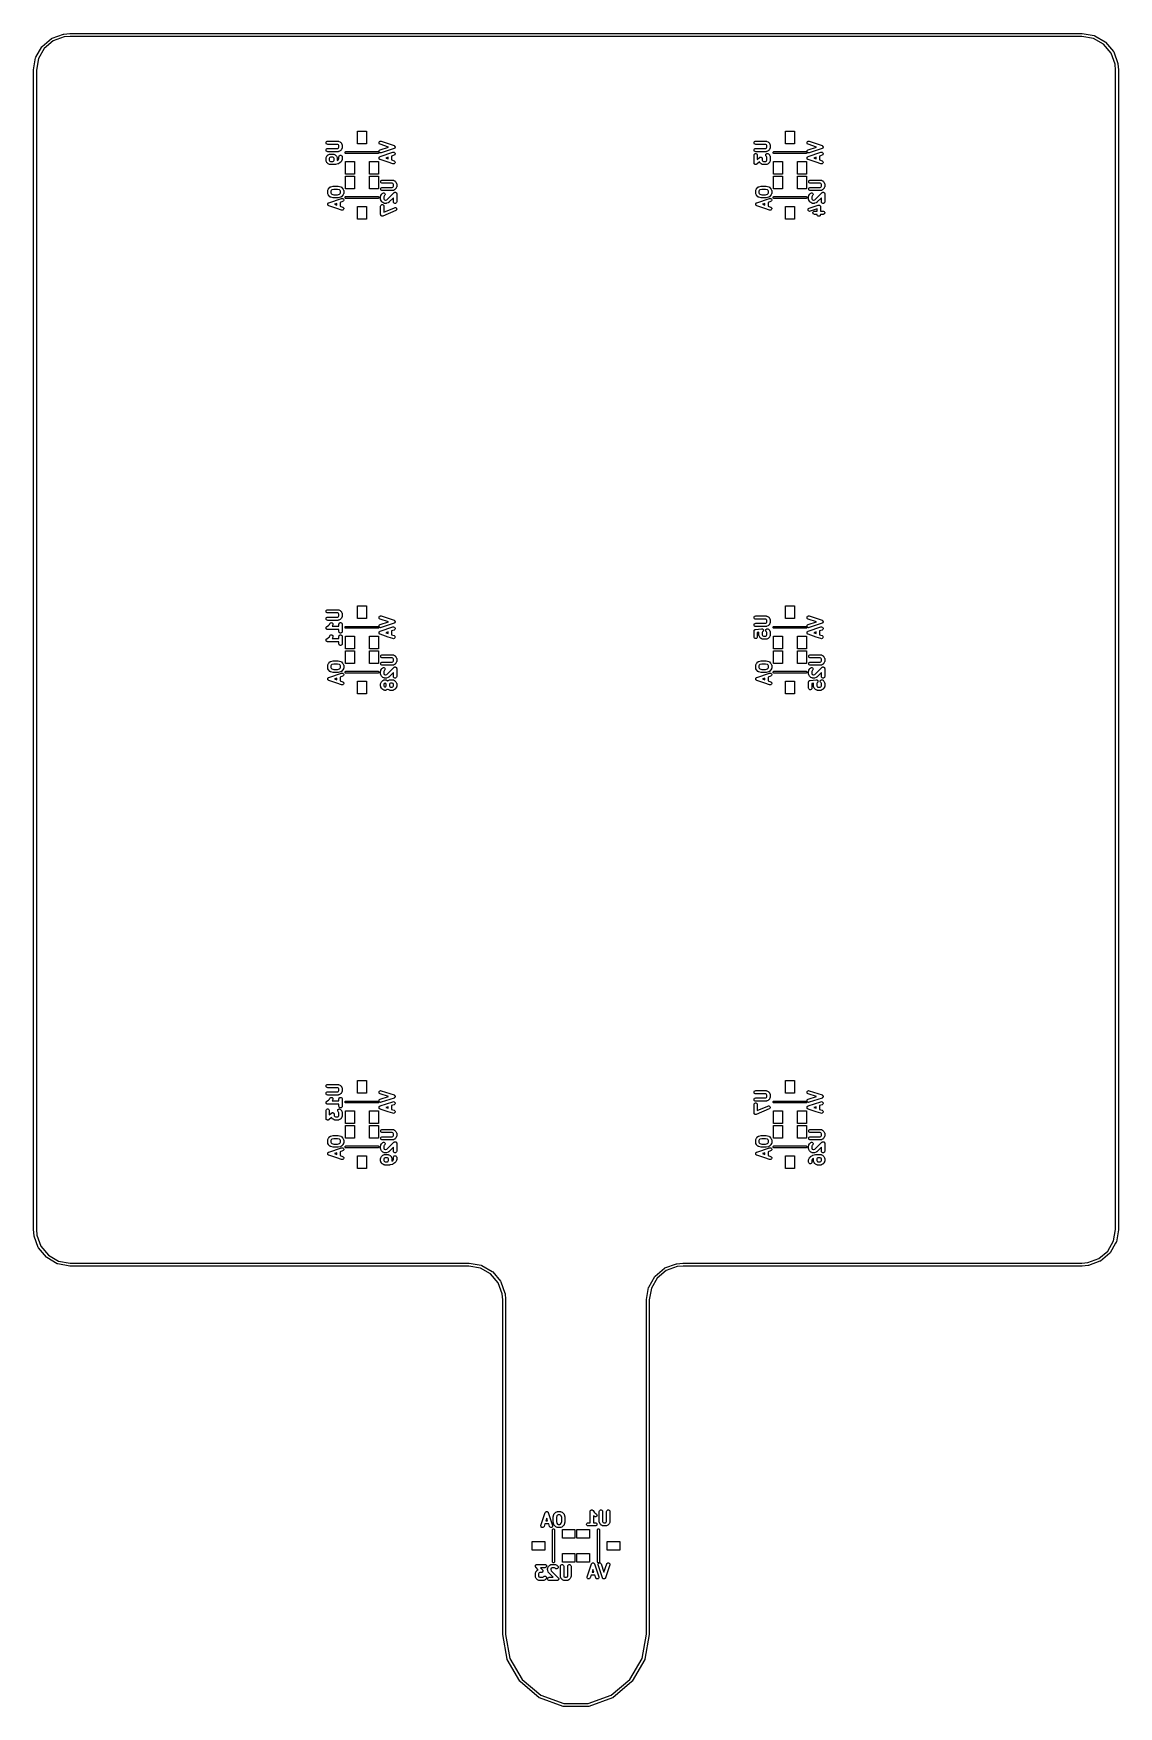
# Model space of a CAD drawing. Extents: x 51 to 137, y -158 to -25.
import ezdxf

# ---------------------------------------------------------------- set-up
doc = ezdxf.new("R2010")
doc.units = 0
doc.header["$MEASUREMENT"] = 0
doc.layers.add('BLACK', color=7, linetype='CONTINUOUS')

msp = doc.modelspace()

# ---------------------------------------------------------------- linework, layer by layer
at = {"layer": 'Black'}
for p, q in [((50.8687, -27.1729), (51.3517, -26.3364)), ((51.5396, -26.4681), (51.0768, -27.2697)), ((51.3517, -26.3364), (51.3772, -26.306)), ((51.3772, -26.306), (52.1172, -25.6851)), ((52.2487, -25.8731), (51.5396, -26.4681)), ((52.1172, -25.6851), (52.1516, -25.6652)), ((52.1516, -25.6652), (53.0592, -25.3348)), ((53.1233, -25.5548), (52.2487, -25.8731)), ((53.0592, -25.3348), (53.0739, -25.3323)), ((53.0739, -25.3323), (53.0884, -25.3284)), ((53.0884, -25.3284), (53.5713, -25.2861)), ((53.5863, -25.5143), (53.1233, -25.5548)), ((53.5713, -25.2861), (53.5763, -25.2866)), ((53.5763, -25.2866), (53.5813, -25.2857)), ((53.5813, -25.2857), (133.619, -25.2857)), ((133.609, -25.5143), (53.5863, -25.5143)), ((134.531, -25.6768), (133.609, -25.5143)), ((133.619, -25.2857), (133.629, -25.2874)), ((133.629, -25.2874), (133.639, -25.2874)), ((133.639, -25.2874), (134.59, -25.4552)), ((135.332, -26.1396), (134.531, -25.6768)), ((134.59, -25.4552), (134.59, -25.4552)), ((134.59, -25.4552), (134.628, -25.4687)), ((134.628, -25.4687), (135.464, -25.9517)), ((135.927, -26.8487), (135.332, -26.1396)), ((135.464, -25.9517), (135.495, -25.9772)), ((135.495, -25.9772), (136.115, -26.7172)), ((50.6874, -28.1615), (50.8552, -27.2102)), ((50.8552, -27.2102), (50.8687, -27.1729)), ((50.8552, -27.2102), (50.8552, -27.2102)), ((51.0768, -27.2697), (50.9143, -28.1913)), ((136.246, -27.7233), (135.927, -26.8487)), ((136.115, -26.7172), (136.135, -26.7516)), ((136.135, -26.7516), (136.466, -27.6592)), ((136.286, -28.1863), (136.246, -27.7233)), ((136.466, -27.6592), (136.468, -27.6739)), ((136.468, -27.6739), (136.472, -27.6884)), ((136.472, -27.6884), (136.514, -28.1713)), ((50.6857, -28.1813), (50.6874, -28.1715)), ((50.6857, -119.921), (50.6857, -28.1813)), ((50.6874, -28.1715), (50.6874, -28.1615)), ((50.9143, -28.1913), (50.9143, -119.916)), ((136.286, -119.911), (136.286, -28.1863)), ((136.514, -28.1713), (136.514, -28.1763)), ((136.514, -28.1763), (136.515, -28.1813)), ((136.515, -28.1813), (136.515, -119.921)), ((76.3219, -34.0131), (76.3219, -33.0123)), ((76.3219, -33.0123), (77.0229, -33.0123)), ((77.0229, -33.0123), (77.0229, -34.0131)), ((110.177, -34.0131), (110.177, -33.0123)), ((110.177, -33.0123), (110.879, -33.0123)), ((110.879, -33.0123), (110.879, -34.0131)), ((73.8319, -33.9155), (73.847, -33.874)), ((73.8319, -33.9596), (73.8319, -33.9155)), ((73.847, -34.001), (73.8319, -33.9596)), ((73.847, -33.874), (73.8754, -33.8402)), ((73.8754, -34.0348), (73.847, -34.001)), ((73.8754, -33.8402), (73.9136, -33.8182)), ((73.9136, -34.0568), (73.8754, -34.0348)), ((73.8754, -34.4208), (73.9136, -34.3987)), ((73.9136, -33.8182), (73.957, -33.8105)), ((73.957, -34.0645), (73.9136, -34.0568)), ((73.9136, -34.3987), (73.957, -34.3911)), ((73.957, -33.8105), (74.7795, -33.8105)), ((74.7495, -34.0645), (73.957, -34.0645)), ((73.957, -34.3911), (74.7495, -34.3911)), ((74.801, -34.0903), (74.7495, -34.0645)), ((74.7495, -34.3911), (74.801, -34.3653)), ((74.7795, -33.8105), (74.7867, -33.8118)), ((74.7867, -33.8118), (74.794, -33.8113)), ((74.794, -33.8113), (74.8083, -33.8156)), ((74.8203, -34.1095), (74.801, -34.0903)), ((74.801, -34.3653), (74.8203, -34.3461)), ((74.8083, -33.8156), (74.8229, -33.8182)), ((74.846, -34.161), (74.8203, -34.1095)), ((74.8203, -34.3461), (74.846, -34.2946)), ((74.8229, -33.8182), (74.8293, -33.8218)), ((74.8293, -33.8218), (74.8363, -33.8239)), ((74.8363, -33.8239), (74.9331, -33.8723)), ((74.846, -34.2946), (74.846, -34.161)), ((74.9331, -33.8723), (74.9494, -33.8844)), ((74.9494, -33.8844), (74.9661, -33.8961)), ((74.9661, -33.8961), (75.0144, -33.9445)), ((75.0144, -33.9445), (75.0261, -33.9611)), ((75.0261, -33.9611), (75.0382, -33.9775)), ((75.0382, -33.9775), (75.0866, -34.0742)), ((75.0866, -34.3813), (75.0382, -34.4781)), ((75.0866, -34.0742), (75.0887, -34.0812)), ((75.0887, -34.3743), (75.0866, -34.3813)), ((75.0887, -34.0812), (75.0924, -34.0876)), ((75.0924, -34.368), (75.0887, -34.3743)), ((75.0924, -34.0876), (75.0949, -34.1022)), ((75.0949, -34.3533), (75.0924, -34.368)), ((75.0949, -34.1022), (75.0992, -34.1165)), ((75.0992, -34.3391), (75.0949, -34.3533)), ((75.0992, -34.1165), (75.0987, -34.1238)), ((75.0987, -34.1238), (75.1, -34.131)), ((75.1, -34.3246), (75.0987, -34.3318)), ((75.0987, -34.3318), (75.0992, -34.3391)), ((75.1, -34.131), (75.1, -34.3246)), ((77.0229, -34.0131), (76.3219, -34.0131)), ((78.0224, -33.9189), (78.0363, -33.877)), ((78.0236, -33.963), (78.0224, -33.9189)), ((78.0398, -34.004), (78.0236, -33.963)), ((78.0363, -33.877), (78.0638, -33.8425)), ((78.0691, -34.037), (78.0398, -34.004)), ((78.0638, -33.8425), (78.1013, -33.8194)), ((78.1079, -34.058), (78.0691, -34.037)), ((78.1013, -33.8194), (78.1445, -33.8106)), ((78.7624, -34.2762), (78.1079, -34.058)), ((78.1079, -34.4944), (78.7624, -34.2762)), ((78.1445, -33.8106), (78.1882, -33.817)), ((78.1882, -33.817), (79.2042, -34.1557)), ((79.2042, -34.3967), (78.1882, -34.7353)), ((79.2042, -34.1557), (79.2073, -34.1574)), ((79.2073, -34.395), (79.2042, -34.3967)), ((79.2073, -34.1574), (79.2107, -34.1581)), ((79.2107, -34.3943), (79.2073, -34.395)), ((79.2107, -34.1581), (79.2266, -34.1678)), ((79.2266, -34.3845), (79.2107, -34.3943)), ((79.2266, -34.1678), (79.243, -34.1767)), ((79.243, -34.3757), (79.2266, -34.3845)), ((79.243, -34.1767), (79.2453, -34.1793)), ((79.2453, -34.373), (79.243, -34.3757)), ((79.2453, -34.1793), (79.2483, -34.1811)), ((79.2483, -34.3712), (79.2453, -34.373)), ((79.2483, -34.1811), (79.2599, -34.1957)), ((79.2599, -34.3566), (79.2483, -34.3712)), ((79.2599, -34.1957), (79.2722, -34.2097)), ((79.2722, -34.3427), (79.2599, -34.3566)), ((79.2722, -34.2097), (79.2735, -34.213)), ((79.2735, -34.3394), (79.2722, -34.3427)), ((79.2735, -34.213), (79.2757, -34.2157)), ((79.2757, -34.3366), (79.2735, -34.3394)), ((79.2757, -34.2157), (79.2816, -34.2334)), ((79.2816, -34.319), (79.2757, -34.3366)), ((79.2816, -34.2334), (79.2884, -34.2507)), ((79.2884, -34.3016), (79.2816, -34.319)), ((79.2884, -34.2507), (79.2885, -34.2542)), ((79.2885, -34.2981), (79.2884, -34.3016)), ((79.2885, -34.2542), (79.2896, -34.2575)), ((79.2896, -34.2948), (79.2885, -34.2981)), ((79.2896, -34.2575), (79.2891, -34.2762)), ((79.2891, -34.2762), (79.2896, -34.2948)), ((107.688, -33.9155), (107.703, -33.874)), ((107.688, -33.9596), (107.688, -33.9155)), ((107.703, -34.001), (107.688, -33.9596)), ((107.703, -33.874), (107.731, -33.8402)), ((107.731, -34.0348), (107.703, -34.001)), ((107.731, -33.8402), (107.769, -33.8182)), ((107.769, -34.0568), (107.731, -34.0348)), ((107.731, -34.4208), (107.769, -34.3987)), ((107.769, -33.8182), (107.813, -33.8105)), ((107.813, -34.0645), (107.769, -34.0568)), ((107.769, -34.3987), (107.813, -34.3911)), ((107.813, -33.8105), (108.635, -33.8105)), ((108.605, -34.0645), (107.813, -34.0645)), ((107.813, -34.3911), (108.605, -34.3911)), ((108.657, -34.0903), (108.605, -34.0645)), ((108.605, -34.3911), (108.657, -34.3653)), ((108.635, -33.8105), (108.642, -33.8118)), ((108.642, -33.8118), (108.65, -33.8113)), ((108.65, -33.8113), (108.664, -33.8156)), ((108.676, -34.1095), (108.657, -34.0903)), ((108.657, -34.3653), (108.676, -34.3461)), ((108.664, -33.8156), (108.679, -33.8182)), ((108.702, -34.161), (108.676, -34.1095)), ((108.676, -34.3461), (108.702, -34.2946)), ((108.679, -33.8182), (108.685, -33.8218)), ((108.685, -33.8218), (108.692, -33.8239)), ((108.692, -33.8239), (108.789, -33.8723)), ((108.702, -34.2946), (108.702, -34.161)), ((108.789, -33.8723), (108.805, -33.8844)), ((108.805, -33.8844), (108.822, -33.8961)), ((108.822, -33.8961), (108.87, -33.9445)), ((108.87, -33.9445), (108.882, -33.9611)), ((108.882, -33.9611), (108.894, -33.9775)), ((108.894, -33.9775), (108.942, -34.0742)), ((108.942, -34.3813), (108.894, -34.4781)), ((108.942, -34.0742), (108.944, -34.0812)), ((108.944, -34.3743), (108.942, -34.3813)), ((108.944, -34.0812), (108.948, -34.0876)), ((108.948, -34.368), (108.944, -34.3743)), ((108.948, -34.0876), (108.951, -34.1022)), ((108.951, -34.3533), (108.948, -34.368)), ((108.951, -34.1022), (108.955, -34.1165)), ((108.955, -34.3391), (108.951, -34.3533)), ((108.955, -34.1165), (108.954, -34.1238)), ((108.954, -34.1238), (108.956, -34.131)), ((108.956, -34.3246), (108.954, -34.3318)), ((108.954, -34.3318), (108.955, -34.3391)), ((108.956, -34.131), (108.956, -34.3246)), ((110.879, -34.0131), (110.177, -34.0131)), ((111.878, -33.9189), (111.892, -33.877)), ((111.879, -33.963), (111.878, -33.9189)), ((111.895, -34.004), (111.879, -33.963)), ((111.892, -33.877), (111.919, -33.8425)), ((111.925, -34.037), (111.895, -34.004)), ((111.919, -33.8425), (111.957, -33.8194)), ((111.963, -34.058), (111.925, -34.037)), ((111.957, -33.8194), (112, -33.8106)), ((112.618, -34.2762), (111.963, -34.058)), ((111.963, -34.4944), (112.618, -34.2762)), ((112, -33.8106), (112.044, -33.817)), ((112.044, -33.817), (113.06, -34.1557)), ((113.06, -34.3967), (112.044, -34.7353)), ((113.06, -34.1557), (113.063, -34.1574)), ((113.063, -34.395), (113.06, -34.3967)), ((113.063, -34.1574), (113.066, -34.1581)), ((113.066, -34.3943), (113.063, -34.395)), ((113.066, -34.1581), (113.082, -34.1678)), ((113.082, -34.3845), (113.066, -34.3943)), ((113.082, -34.1678), (113.099, -34.1767)), ((113.099, -34.3757), (113.082, -34.3845)), ((113.099, -34.1767), (113.101, -34.1793)), ((113.101, -34.373), (113.099, -34.3757)), ((113.101, -34.1793), (113.104, -34.1811)), ((113.104, -34.3712), (113.101, -34.373)), ((113.104, -34.1811), (113.115, -34.1957)), ((113.115, -34.3566), (113.104, -34.3712)), ((113.115, -34.1957), (113.128, -34.2097)), ((113.128, -34.3427), (113.115, -34.3566)), ((113.128, -34.2097), (113.129, -34.213)), ((113.129, -34.3394), (113.128, -34.3427)), ((113.129, -34.213), (113.131, -34.2157)), ((113.131, -34.3366), (113.129, -34.3394)), ((113.131, -34.2157), (113.137, -34.2334)), ((113.137, -34.319), (113.131, -34.3366)), ((113.137, -34.2334), (113.144, -34.2507)), ((113.144, -34.3016), (113.137, -34.319)), ((113.144, -34.2507), (113.144, -34.2542)), ((113.144, -34.2542), (113.145, -34.2575)), ((113.145, -34.2948), (113.144, -34.2981)), ((113.144, -34.2981), (113.144, -34.3016)), ((113.145, -34.2575), (113.145, -34.2762)), ((113.145, -34.2762), (113.145, -34.2948)), ((73.83, -35.147), (73.8313, -35.1398)), ((73.83, -35.3406), (73.83, -35.147)), ((73.8313, -35.3478), (73.83, -35.3406)), ((73.8309, -35.1325), (73.8351, -35.1182)), ((73.8313, -35.1398), (73.8309, -35.1325)), ((73.8309, -35.3551), (73.8313, -35.3478)), ((73.8351, -35.3693), (73.8309, -35.3551)), ((73.8319, -34.496), (73.847, -34.4546)), ((73.8319, -34.5401), (73.8319, -34.496)), ((73.847, -34.5816), (73.8319, -34.5401)), ((73.8351, -35.1182), (73.8377, -35.1036)), ((73.8377, -35.384), (73.8351, -35.3693)), ((73.8377, -35.1036), (73.8413, -35.0972)), ((73.8413, -35.3903), (73.8377, -35.384)), ((73.8413, -35.0972), (73.8434, -35.0902)), ((73.8434, -35.3973), (73.8413, -35.3903)), ((73.8434, -35.0902), (73.8918, -34.9935)), ((73.8918, -35.4941), (73.8434, -35.3973)), ((73.847, -34.4546), (73.8754, -34.4208)), ((73.8754, -34.6154), (73.847, -34.5816)), ((73.9136, -34.6374), (73.8754, -34.6154)), ((73.8918, -34.9935), (73.9039, -34.9771)), ((73.9039, -35.5104), (73.8918, -35.4941)), ((73.9039, -34.9771), (73.9156, -34.9605)), ((73.9156, -35.5271), (73.9039, -35.5104)), ((73.957, -34.6451), (73.9136, -34.6374)), ((73.9156, -34.9605), (73.964, -34.9121)), ((73.964, -35.5755), (73.9156, -35.5271)), ((74.7795, -34.6451), (73.957, -34.6451)), ((73.964, -34.9121), (73.9807, -34.9004)), ((73.9807, -35.5872), (73.964, -35.5755)), ((73.9807, -34.9004), (73.997, -34.8883)), ((73.997, -35.5993), (73.9807, -35.5872)), ((73.997, -34.8883), (74.0937, -34.8399)), ((74.0937, -35.6477), (73.997, -35.5993)), ((74.1098, -35.1255), (74.084, -35.177)), ((74.084, -35.177), (74.084, -35.3106)), ((74.084, -35.3106), (74.1098, -35.3621)), ((74.0937, -34.8399), (74.1008, -34.8378)), ((74.1008, -35.6498), (74.0937, -35.6477)), ((74.1008, -34.8378), (74.1071, -34.8342)), ((74.1071, -35.6534), (74.1008, -35.6498)), ((74.1071, -34.8342), (74.1218, -34.8316)), ((74.1218, -35.656), (74.1071, -35.6534)), ((74.129, -35.1063), (74.1098, -35.1255)), ((74.1098, -35.3621), (74.129, -35.3813)), ((74.1218, -34.8316), (74.136, -34.8273)), ((74.136, -35.6602), (74.1218, -35.656)), ((74.1805, -35.0805), (74.129, -35.1063)), ((74.129, -35.3813), (74.1805, -35.4071)), ((74.136, -34.8273), (74.1433, -34.8278)), ((74.1433, -35.6598), (74.136, -35.6602)), ((74.1433, -34.8278), (74.1505, -34.8265)), ((74.1505, -35.6611), (74.1433, -35.6598)), ((74.1505, -34.8265), (74.3924, -34.8265)), ((74.5376, -35.6611), (74.1505, -35.6611)), ((74.3625, -35.0805), (74.1805, -35.0805)), ((74.1805, -35.4071), (74.3625, -35.4071)), ((74.414, -35.1063), (74.3625, -35.0805)), ((74.3625, -35.4071), (74.414, -35.3813)), ((74.3924, -34.8265), (74.3997, -34.8278)), ((74.3997, -34.8278), (74.407, -34.8273)), ((74.407, -34.8273), (74.4212, -34.8316)), ((74.4332, -35.1255), (74.414, -35.1063)), ((74.414, -35.3813), (74.4332, -35.3621)), ((74.4212, -34.8316), (74.4359, -34.8342)), ((74.459, -35.177), (74.4332, -35.1255)), ((74.4332, -35.3621), (74.459, -35.3106)), ((74.4359, -34.8342), (74.4422, -34.8378)), ((74.4422, -34.8378), (74.4492, -34.8399)), ((74.4492, -34.8399), (74.546, -34.8883)), ((74.459, -35.3106), (74.459, -35.177)), ((74.5529, -35.6584), (74.5376, -35.6611)), ((74.546, -34.8883), (74.5623, -34.9004)), ((74.5684, -35.6573), (74.5529, -35.6584)), ((74.5623, -34.9004), (74.579, -34.9121)), ((74.7619, -35.6089), (74.5684, -35.6573)), ((74.579, -34.9121), (74.6274, -34.9605)), ((74.6274, -34.9605), (74.6391, -34.9771)), ((74.6391, -34.9771), (74.6512, -34.9935)), ((74.6512, -34.9935), (74.6996, -35.0902)), ((74.6996, -35.0902), (74.7016, -35.0972)), ((74.7016, -35.0972), (74.7053, -35.1036)), ((74.7053, -35.1036), (74.7079, -35.1182)), ((74.7079, -35.1182), (74.7121, -35.1325)), ((74.7121, -35.1325), (74.7117, -35.1398)), ((74.7117, -35.1398), (74.713, -35.147)), ((74.7121, -35.3458), (74.7953, -35.2902)), ((74.713, -35.3406), (74.7121, -35.3458)), ((74.713, -35.147), (74.713, -35.3406)), ((74.7818, -35.6), (74.7619, -35.6089)), ((74.7867, -34.6438), (74.7795, -34.6451)), ((74.8016, -35.5914), (74.7818, -35.6)), ((74.794, -34.6442), (74.7867, -34.6438)), ((74.8083, -34.64), (74.794, -34.6442)), ((74.7953, -35.2902), (74.8203, -35.2653)), ((74.9467, -35.4946), (74.8016, -35.5914)), ((74.8229, -34.6374), (74.8083, -34.64)), ((74.8203, -35.2653), (74.846, -35.2138)), ((74.8293, -34.6338), (74.8229, -34.6374)), ((74.8363, -34.6317), (74.8293, -34.6338)), ((74.9331, -34.5833), (74.8363, -34.6317)), ((74.846, -35.0503), (74.8537, -35.0068)), ((74.846, -35.2138), (74.846, -35.0503)), ((74.8537, -35.0068), (74.8757, -34.9686)), ((74.8757, -34.9686), (74.9095, -34.9403)), ((74.9095, -34.9403), (74.951, -34.9252)), ((74.9494, -34.5712), (74.9331, -34.5833)), ((74.9558, -35.4859), (74.9467, -35.4946)), ((74.9661, -34.5595), (74.9494, -34.5712)), ((74.951, -34.9252), (74.9951, -34.9252)), ((74.9661, -35.4787), (74.9558, -35.4859)), ((75.0144, -34.5111), (74.9661, -34.5595)), ((75.0144, -35.4304), (74.9661, -35.4787)), ((74.9951, -34.9252), (75.0365, -34.9403)), ((75.0261, -34.4944), (75.0144, -34.5111)), ((75.0261, -35.4137), (75.0144, -35.4304)), ((75.0382, -34.4781), (75.0261, -34.4944)), ((75.0382, -35.3973), (75.0261, -35.4137)), ((75.0365, -34.9403), (75.0703, -34.9686)), ((75.0866, -35.3006), (75.0382, -35.3973)), ((75.0703, -34.9686), (75.0924, -35.0068)), ((75.0887, -35.2936), (75.0866, -35.3006)), ((75.0924, -35.2872), (75.0887, -35.2936)), ((75.0924, -35.0068), (75.1, -35.0503)), ((75.0949, -35.2726), (75.0924, -35.2872)), ((75.0992, -35.2583), (75.0949, -35.2726)), ((75.1, -35.2438), (75.0987, -35.251)), ((75.0987, -35.251), (75.0992, -35.2583)), ((75.1, -35.0503), (75.1, -35.2438)), ((75.3285, -34.6986), (75.3374, -34.6741)), ((75.3285, -34.7246), (75.3285, -34.6986)), ((75.3374, -34.7491), (75.3285, -34.7246)), ((75.3374, -34.6741), (75.3542, -34.6541)), ((75.3542, -34.7691), (75.3374, -34.7491)), ((75.3542, -34.6541), (75.3767, -34.6411)), ((75.3767, -34.7821), (75.3542, -34.7691)), ((75.3719, -36.4109), (75.3719, -35.4101)), ((75.3719, -35.4101), (76.073, -35.4101)), ((75.3767, -34.6411), (75.4024, -34.6366)), ((75.4024, -34.7866), (75.3767, -34.7821)), ((75.4024, -34.6366), (77.9424, -34.6366)), ((77.9424, -34.7866), (75.4024, -34.7866)), ((76.073, -35.4101), (76.073, -36.4109)), ((77.2718, -36.4109), (77.2718, -35.4101)), ((77.2718, -35.4101), (77.9729, -35.4101)), ((77.9424, -34.6366), (77.9681, -34.6411)), ((77.9681, -34.7821), (77.9424, -34.7866)), ((77.9681, -34.6411), (77.9906, -34.6541)), ((77.9906, -34.7691), (77.9681, -34.7821)), ((77.9729, -35.4101), (77.9729, -36.4109)), ((77.9906, -34.6541), (78.0074, -34.6741)), ((78.0074, -34.7491), (77.9906, -34.7691)), ((78.0074, -34.6741), (78.0163, -34.6986)), ((78.0163, -34.7246), (78.0074, -34.7491)), ((78.0163, -34.6986), (78.0163, -34.7246)), ((78.0224, -34.6335), (78.0236, -34.5894)), ((78.0363, -34.6753), (78.0224, -34.6335)), ((78.0224, -35.1284), (78.0235, -35.1251)), ((78.0229, -35.147), (78.0224, -35.1284)), ((78.0224, -35.1657), (78.0229, -35.147)), ((78.0235, -35.169), (78.0224, -35.1657)), ((78.0235, -35.1251), (78.0236, -35.1216)), ((78.0236, -35.1725), (78.0235, -35.169)), ((78.0236, -34.5894), (78.0398, -34.5484)), ((78.0236, -35.1216), (78.0304, -35.1042)), ((78.0304, -35.1898), (78.0236, -35.1725)), ((78.0304, -35.1042), (78.0363, -35.0866)), ((78.0363, -35.2075), (78.0304, -35.1898)), ((78.0638, -34.7099), (78.0363, -34.6753)), ((78.0363, -35.0866), (78.0385, -35.0838)), ((78.0385, -35.2102), (78.0363, -35.2075)), ((78.0385, -35.0838), (78.0398, -35.0805)), ((78.0398, -35.2135), (78.0385, -35.2102)), ((78.0398, -34.5484), (78.0691, -34.5154)), ((78.0398, -35.0805), (78.0522, -35.0666)), ((78.0522, -35.2275), (78.0398, -35.2135)), ((78.0522, -35.0666), (78.0638, -35.052)), ((78.0638, -35.2421), (78.0522, -35.2275)), ((78.1013, -34.7329), (78.0638, -34.7099)), ((78.0638, -35.052), (78.0667, -35.0502)), ((78.0667, -35.2439), (78.0638, -35.2421)), ((78.0667, -35.0502), (78.0691, -35.0475)), ((78.0691, -35.2465), (78.0667, -35.2439)), ((78.0691, -34.5154), (78.1079, -34.4944)), ((78.0691, -35.0475), (78.0855, -35.0387)), ((78.0855, -35.2554), (78.0691, -35.2465)), ((78.0855, -35.0387), (78.1013, -35.0289)), ((78.1013, -35.2651), (78.0855, -35.2554)), ((78.1445, -34.7418), (78.1013, -34.7329)), ((78.1013, -35.0289), (78.1048, -35.0282)), ((78.1048, -35.2658), (78.1013, -35.2651)), ((78.1048, -35.0282), (78.1079, -35.0265)), ((78.1079, -35.2675), (78.1048, -35.2658)), ((78.1079, -35.0265), (79.1239, -34.6879)), ((78.7467, -35.4805), (78.1079, -35.2675)), ((78.1882, -34.7353), (78.1445, -34.7418)), ((78.7467, -35.0813), (78.5496, -35.147)), ((78.5496, -35.147), (78.7467, -35.2127)), ((78.7467, -35.2127), (78.7467, -35.0813)), ((79.1239, -35.6062), (78.7467, -35.4805)), ((79.2042, -34.9288), (79.0007, -34.9967)), ((79.0007, -34.9967), (79.0007, -35.2974)), ((79.0007, -35.2974), (79.2042, -35.3652)), ((79.1239, -34.6879), (79.1675, -34.6814)), ((79.1675, -35.6126), (79.1239, -35.6062)), ((79.1675, -34.6814), (79.2107, -34.6903)), ((79.2107, -35.6038), (79.1675, -35.6126)), ((79.243, -34.9078), (79.2042, -34.9288)), ((79.2042, -35.3652), (79.243, -35.3862)), ((79.2107, -34.6903), (79.2483, -34.7133)), ((79.2483, -35.5807), (79.2107, -35.6038)), ((79.2722, -34.8748), (79.243, -34.9078)), ((79.243, -35.3862), (79.2722, -35.4192)), ((79.2483, -34.7133), (79.2757, -34.7479)), ((79.2757, -35.5462), (79.2483, -35.5807)), ((79.2884, -34.8338), (79.2722, -34.8748)), ((79.2722, -35.4192), (79.2884, -35.4602)), ((79.2757, -34.7479), (79.2896, -34.7897)), ((79.2896, -35.5043), (79.2757, -35.5462)), ((79.2896, -34.7897), (79.2884, -34.8338)), ((79.2884, -35.4602), (79.2896, -35.5043)), ((107.686, -34.9051), (107.693, -34.8617)), ((107.686, -35.5341), (107.686, -34.9051)), ((107.688, -35.5463), (107.686, -35.5341)), ((107.688, -34.496), (107.703, -34.4546)), ((107.688, -34.5401), (107.688, -34.496)), ((107.703, -34.5816), (107.688, -34.5401)), ((107.688, -35.5587), (107.688, -35.5463)), ((107.692, -35.5679), (107.688, -35.5587)), ((107.693, -35.5775), (107.692, -35.5679)), ((107.693, -34.8617), (107.715, -34.8235)), ((107.699, -35.5883), (107.693, -35.5775)), ((107.704, -35.5998), (107.699, -35.5883)), ((107.703, -34.4546), (107.731, -34.4208)), ((107.731, -34.6154), (107.703, -34.5816)), ((107.71, -35.6072), (107.704, -35.5998)), ((107.715, -35.6157), (107.71, -35.6072)), ((107.715, -34.8235), (107.749, -34.7951)), ((107.725, -35.6237), (107.715, -35.6157)), ((107.733, -35.633), (107.725, -35.6237)), ((107.769, -34.6374), (107.731, -34.6154)), ((107.742, -35.6378), (107.733, -35.633)), ((107.749, -35.6441), (107.742, -35.6378)), ((107.749, -34.7951), (107.791, -34.7801)), ((107.761, -35.6483), (107.749, -35.6441)), ((107.772, -35.6543), (107.761, -35.6483)), ((107.813, -34.6451), (107.769, -34.6374)), ((107.781, -35.6558), (107.772, -35.6543)), ((107.791, -35.6591), (107.781, -35.6558)), ((107.791, -34.7801), (107.835, -34.7801)), ((107.803, -35.6591), (107.791, -35.6591)), ((107.815, -35.661), (107.803, -35.6591)), ((108.635, -34.6451), (107.813, -34.6451)), ((107.825, -35.6591), (107.815, -35.661)), ((107.835, -35.6591), (107.825, -35.6591)), ((107.835, -34.7801), (107.876, -34.7951)), ((107.846, -35.6549), (107.835, -35.6591)), ((107.859, -35.6525), (107.846, -35.6549)), ((107.867, -35.6474), (107.859, -35.6525)), ((107.876, -35.6441), (107.867, -35.6474)), ((107.876, -34.7951), (107.91, -34.8235)), ((107.886, -35.6361), (107.876, -35.6441)), ((107.896, -35.6297), (107.886, -35.6361)), ((108.109, -35.4434), (107.896, -35.6297)), ((107.91, -34.8235), (107.932, -34.8617)), ((107.932, -34.8617), (107.94, -34.9051)), ((107.94, -34.9051), (107.94, -35.2542)), ((107.94, -35.2542), (108.116, -35.0998)), ((108.134, -35.4941), (108.109, -35.4434)), ((108.116, -35.0998), (108.127, -35.0934)), ((108.127, -35.0934), (108.136, -35.0854)), ((108.147, -35.5104), (108.134, -35.4941)), ((108.136, -35.0854), (108.145, -35.0821)), ((108.145, -35.0821), (108.154, -35.077)), ((108.158, -35.5271), (108.147, -35.5104)), ((108.154, -35.077), (108.166, -35.0746)), ((108.207, -35.5755), (108.158, -35.5271)), ((108.166, -35.0746), (108.178, -35.0703)), ((108.178, -35.0703), (108.187, -35.0703)), ((108.187, -35.0703), (108.197, -35.0684)), ((108.197, -35.0684), (108.209, -35.0703)), ((108.223, -35.5872), (108.207, -35.5755)), ((108.209, -35.0703), (108.222, -35.0703)), ((108.222, -35.0703), (108.231, -35.0737)), ((108.24, -35.5993), (108.223, -35.5872)), ((108.231, -35.0737), (108.241, -35.0752)), ((108.336, -35.6477), (108.24, -35.5993)), ((108.241, -35.0752), (108.251, -35.0812)), ((108.251, -35.0812), (108.263, -35.0854)), ((108.263, -35.0854), (108.271, -35.0917)), ((108.271, -35.0917), (108.279, -35.0965)), ((108.279, -35.0965), (108.287, -35.1058)), ((108.287, -35.1058), (108.297, -35.1138)), ((108.297, -35.1138), (108.302, -35.1223)), ((108.302, -35.1223), (108.308, -35.1296)), ((108.308, -35.1296), (108.313, -35.1412)), ((108.313, -35.1412), (108.319, -35.152)), ((108.319, -35.152), (108.321, -35.1616)), ((108.321, -35.1616), (108.324, -35.1708)), ((108.324, -35.1708), (108.325, -35.1832)), ((108.325, -35.1832), (108.327, -35.1954)), ((108.327, -35.1954), (108.327, -35.3106)), ((108.327, -35.3106), (108.352, -35.3621)), ((108.343, -35.6498), (108.336, -35.6477)), ((108.35, -35.6534), (108.343, -35.6498)), ((108.364, -35.656), (108.35, -35.6534)), ((108.352, -35.3621), (108.372, -35.3813)), ((108.379, -35.6602), (108.364, -35.656)), ((108.372, -35.3813), (108.423, -35.4071)), ((108.386, -35.6598), (108.379, -35.6602)), ((108.393, -35.6611), (108.386, -35.6598)), ((108.635, -35.6611), (108.393, -35.6611)), ((108.423, -35.4071), (108.605, -35.4071)), ((108.605, -34.9162), (108.609, -34.8723)), ((108.617, -34.9588), (108.605, -34.9162)), ((108.605, -35.4071), (108.657, -35.3813)), ((108.609, -34.8723), (108.628, -34.8323)), ((108.642, -34.9949), (108.617, -34.9588)), ((108.628, -34.8323), (108.659, -34.8011)), ((108.642, -34.6438), (108.635, -34.6451)), ((108.642, -35.6598), (108.635, -35.6611)), ((108.65, -34.6442), (108.642, -34.6438)), ((108.676, -35.0287), (108.642, -34.9949)), ((108.65, -35.6602), (108.642, -35.6598)), ((108.664, -34.64), (108.65, -34.6442)), ((108.664, -35.656), (108.65, -35.6602)), ((108.657, -35.3813), (108.676, -35.3621)), ((108.659, -34.8011), (108.699, -34.7825)), ((108.679, -34.6374), (108.664, -34.64)), ((108.679, -35.6534), (108.664, -35.656)), ((108.702, -35.0802), (108.676, -35.0287)), ((108.676, -35.3621), (108.702, -35.3106)), ((108.685, -34.6338), (108.679, -34.6374)), ((108.685, -35.6498), (108.679, -35.6534)), ((108.692, -34.6317), (108.685, -34.6338)), ((108.692, -35.6477), (108.685, -35.6498)), ((108.789, -34.5833), (108.692, -34.6317)), ((108.789, -35.5993), (108.692, -35.6477)), ((108.699, -34.7825), (108.743, -34.7786)), ((108.702, -35.3106), (108.702, -35.0802)), ((108.743, -34.7786), (108.786, -34.79)), ((108.786, -34.79), (108.822, -34.8153)), ((108.805, -34.5712), (108.789, -34.5833)), ((108.805, -35.5872), (108.789, -35.5993)), ((108.822, -34.5595), (108.805, -34.5712)), ((108.822, -35.5755), (108.805, -35.5872)), ((108.87, -34.5111), (108.822, -34.5595)), ((108.822, -34.8153), (108.87, -34.8637)), ((108.87, -35.5271), (108.822, -35.5755)), ((108.882, -34.4944), (108.87, -34.5111)), ((108.87, -34.8637), (108.882, -34.8804)), ((108.882, -35.5104), (108.87, -35.5271)), ((108.894, -34.4781), (108.882, -34.4944)), ((108.882, -34.8804), (108.894, -34.8967)), ((108.894, -35.4941), (108.882, -35.5104)), ((108.894, -34.8967), (108.942, -34.9935)), ((108.942, -35.3973), (108.894, -35.4941)), ((108.942, -34.9935), (108.944, -35.0005)), ((108.944, -35.3903), (108.942, -35.3973)), ((108.944, -35.0005), (108.948, -35.0068)), ((108.948, -35.384), (108.944, -35.3903)), ((108.948, -35.0068), (108.951, -35.0215)), ((108.951, -35.3693), (108.948, -35.384)), ((108.951, -35.0215), (108.955, -35.0357)), ((108.955, -35.3551), (108.951, -35.3693)), ((108.955, -35.0357), (108.954, -35.0431)), ((108.954, -35.0431), (108.956, -35.0503)), ((108.956, -35.3406), (108.954, -35.3478)), ((108.954, -35.3478), (108.955, -35.3551)), ((108.956, -35.0503), (108.956, -35.3406)), ((109.184, -34.6986), (109.193, -34.6741)), ((109.184, -34.7246), (109.184, -34.6986)), ((109.193, -34.7491), (109.184, -34.7246)), ((109.193, -34.6741), (109.21, -34.6541)), ((109.21, -34.7691), (109.193, -34.7491)), ((109.21, -34.6541), (109.232, -34.6411)), ((109.232, -34.7821), (109.21, -34.7691)), ((109.228, -36.4109), (109.228, -35.4101)), ((109.228, -35.4101), (109.929, -35.4101)), ((109.232, -34.6411), (109.258, -34.6366)), ((109.258, -34.7866), (109.232, -34.7821)), ((109.258, -34.6366), (111.798, -34.6366)), ((111.798, -34.7866), (109.258, -34.7866)), ((109.929, -35.4101), (109.929, -36.4109)), ((111.127, -36.4109), (111.127, -35.4101)), ((111.127, -35.4101), (111.828, -35.4101)), ((111.798, -34.6366), (111.824, -34.6411)), ((111.824, -34.7821), (111.798, -34.7866)), ((111.824, -34.6411), (111.846, -34.6541)), ((111.846, -34.7691), (111.824, -34.7821)), ((111.828, -35.4101), (111.828, -36.4109)), ((111.846, -34.6541), (111.863, -34.6741)), ((111.863, -34.7491), (111.846, -34.7691)), ((111.863, -34.6741), (111.872, -34.6986)), ((111.872, -34.7246), (111.863, -34.7491)), ((111.872, -34.6986), (111.872, -34.7246)), ((111.878, -34.6335), (111.879, -34.5894)), ((111.892, -34.6753), (111.878, -34.6335)), ((111.878, -35.1284), (111.879, -35.1251)), ((111.879, -35.147), (111.878, -35.1284)), ((111.878, -35.1657), (111.879, -35.147)), ((111.879, -35.169), (111.878, -35.1657)), ((111.879, -34.5894), (111.895, -34.5484)), ((111.879, -35.1216), (111.886, -35.1042)), ((111.879, -35.1251), (111.879, -35.1216)), ((111.879, -35.1725), (111.879, -35.169)), ((111.886, -35.1898), (111.879, -35.1725)), ((111.886, -35.1042), (111.892, -35.0866)), ((111.892, -35.2075), (111.886, -35.1898)), ((111.919, -34.7099), (111.892, -34.6753)), ((111.892, -35.0866), (111.894, -35.0838)), ((111.894, -35.2102), (111.892, -35.2075)), ((111.894, -35.0838), (111.895, -35.0805)), ((111.895, -35.2135), (111.894, -35.2102)), ((111.895, -34.5484), (111.925, -34.5154)), ((111.895, -35.0805), (111.908, -35.0666)), ((111.908, -35.2275), (111.895, -35.2135)), ((111.908, -35.0666), (111.919, -35.052)), ((111.919, -35.2421), (111.908, -35.2275)), ((111.957, -34.7329), (111.919, -34.7099)), ((111.919, -35.052), (111.922, -35.0502)), ((111.922, -35.2439), (111.919, -35.2421)), ((111.922, -35.0502), (111.925, -35.0475)), ((111.925, -35.2465), (111.922, -35.2439)), ((111.925, -34.5154), (111.963, -34.4944)), ((111.925, -35.0475), (111.941, -35.0387)), ((111.941, -35.2554), (111.925, -35.2465)), ((111.941, -35.0387), (111.957, -35.0289)), ((111.957, -35.2651), (111.941, -35.2554)), ((112, -34.7418), (111.957, -34.7329)), ((111.957, -35.0289), (111.96, -35.0282)), ((111.96, -35.2658), (111.957, -35.2651)), ((111.96, -35.0282), (111.963, -35.0265)), ((111.963, -35.2675), (111.96, -35.2658)), ((111.963, -35.0265), (112.979, -34.6879)), ((112.602, -35.4805), (111.963, -35.2675)), ((112.044, -34.7353), (112, -34.7418)), ((112.602, -35.0813), (112.405, -35.147)), ((112.405, -35.147), (112.602, -35.2127)), ((112.602, -35.2127), (112.602, -35.0813)), ((112.979, -35.6062), (112.602, -35.4805)), ((113.06, -34.9288), (112.856, -34.9967)), ((112.856, -34.9967), (112.856, -35.2974)), ((112.856, -35.2974), (113.06, -35.3652)), ((112.979, -34.6879), (113.023, -34.6814)), ((113.023, -35.6126), (112.979, -35.6062)), ((113.023, -34.6814), (113.066, -34.6903)), ((113.066, -35.6038), (113.023, -35.6126)), ((113.099, -34.9078), (113.06, -34.9288)), ((113.06, -35.3652), (113.099, -35.3862)), ((113.066, -34.6903), (113.104, -34.7133)), ((113.104, -35.5807), (113.066, -35.6038)), ((113.128, -34.8748), (113.099, -34.9078)), ((113.099, -35.3862), (113.128, -35.4192)), ((113.104, -34.7133), (113.131, -34.7479)), ((113.131, -35.5462), (113.104, -35.5807)), ((113.144, -34.8338), (113.128, -34.8748)), ((113.128, -35.4192), (113.144, -35.4602)), ((113.131, -34.7479), (113.145, -34.7897)), ((113.145, -35.5043), (113.131, -35.5462)), ((113.145, -34.7897), (113.144, -34.8338)), ((113.144, -35.4602), (113.145, -35.5043)), ((76.073, -36.4109), (75.3719, -36.4109)), ((75.3719, -37.5691), (75.3719, -36.5683)), ((75.3719, -36.5683), (76.073, -36.5683)), ((76.073, -36.5683), (76.073, -37.5691)), ((77.9729, -36.4109), (77.2718, -36.4109)), ((77.2718, -37.5691), (77.2718, -36.5683)), ((77.2718, -36.5683), (77.9729, -36.5683)), ((77.9729, -36.5683), (77.9729, -37.5691)), ((78.1499, -36.9876), (78.165, -36.9462)), ((78.1499, -37.0317), (78.1499, -36.9876)), ((78.165, -37.0732), (78.1499, -37.0317)), ((78.165, -36.9462), (78.1934, -36.9124)), ((78.1934, -36.9124), (78.2316, -36.8904)), ((78.2316, -36.8904), (78.275, -36.8827)), ((78.275, -36.8827), (79.0975, -36.8827)), ((79.0975, -36.8827), (79.1047, -36.884)), ((79.1047, -36.884), (79.112, -36.8835)), ((79.112, -36.8835), (79.1263, -36.8878)), ((79.1263, -36.8878), (79.1409, -36.8904)), ((79.1409, -36.8904), (79.1473, -36.894)), ((79.1473, -36.894), (79.1543, -36.8961)), ((79.1543, -36.8961), (79.2511, -36.9445)), ((79.2511, -36.9445), (79.2674, -36.9566)), ((79.2674, -36.9566), (79.2841, -36.9683)), ((79.2841, -36.9683), (79.3324, -37.0167)), ((79.3324, -37.0167), (79.3441, -37.0333)), ((79.3441, -37.0333), (79.3562, -37.0497)), ((79.3562, -37.0497), (79.4046, -37.1464)), ((109.929, -36.4109), (109.228, -36.4109)), ((109.228, -37.5691), (109.228, -36.5683)), ((109.228, -36.5683), (109.929, -36.5683)), ((109.929, -36.5683), (109.929, -37.5691)), ((111.828, -36.4109), (111.127, -36.4109)), ((111.127, -37.5691), (111.127, -36.5683)), ((111.127, -36.5683), (111.828, -36.5683)), ((111.828, -36.5683), (111.828, -37.5691)), ((112.006, -36.9876), (112.021, -36.9462)), ((112.006, -37.0317), (112.006, -36.9876)), ((112.021, -37.0732), (112.006, -37.0317)), ((112.021, -36.9462), (112.049, -36.9124)), ((112.049, -36.9124), (112.087, -36.8904)), ((112.087, -36.8904), (112.131, -36.8827)), ((112.131, -36.8827), (112.953, -36.8827)), ((112.953, -36.8827), (112.96, -36.884)), ((112.96, -36.884), (112.968, -36.8835)), ((112.968, -36.8835), (112.982, -36.8878)), ((112.982, -36.8878), (112.997, -36.8904)), ((112.997, -36.8904), (113.003, -36.894)), ((113.003, -36.894), (113.01, -36.8961)), ((113.01, -36.8961), (113.107, -36.9445)), ((113.107, -36.9445), (113.123, -36.9566)), ((113.123, -36.9566), (113.14, -36.9683)), ((113.14, -36.9683), (113.188, -37.0167)), ((113.188, -37.0167), (113.2, -37.0333)), ((113.2, -37.0333), (113.212, -37.0497)), ((113.212, -37.0497), (113.26, -37.1464)), ((73.957, -37.7354), (73.9583, -37.7282)), ((73.957, -37.9289), (73.957, -37.7354)), ((73.9583, -37.9361), (73.957, -37.9289)), ((73.9579, -37.7209), (73.9621, -37.7066)), ((73.9583, -37.7282), (73.9579, -37.7209)), ((73.9579, -37.9435), (73.9583, -37.9361)), ((73.9621, -37.9577), (73.9579, -37.9435)), ((73.9621, -37.7066), (73.9647, -37.692)), ((73.9647, -37.9724), (73.9621, -37.9577)), ((73.9647, -37.692), (73.9683, -37.6856)), ((73.9683, -37.9787), (73.9647, -37.9724)), ((73.9683, -37.6856), (73.9704, -37.6786)), ((73.9704, -37.9857), (73.9683, -37.9787)), ((73.9704, -37.6786), (74.0188, -37.5819)), ((74.0188, -38.0825), (73.9704, -37.9857)), ((74.0188, -37.5819), (74.0309, -37.5655)), ((74.0309, -38.0988), (74.0188, -38.0825)), ((74.0309, -37.5655), (74.0426, -37.5488)), ((74.0426, -38.1155), (74.0309, -38.0988)), ((74.0426, -37.5488), (74.1394, -37.4521)), ((74.1394, -38.2123), (74.0426, -38.1155)), ((74.0439, -38.6793), (75.0599, -38.3406)), ((74.1394, -37.4521), (74.1493, -37.4451)), ((74.1493, -38.2192), (74.1394, -38.2123)), ((74.1493, -37.4451), (74.1581, -37.4366)), ((74.1581, -38.2277), (74.1493, -38.2192)), ((74.1581, -37.4366), (74.1673, -37.4325)), ((74.1673, -38.2318), (74.1581, -38.2277)), ((74.1673, -37.4325), (74.1755, -37.4268)), ((74.1755, -38.2376), (74.1673, -38.2318)), ((74.1755, -37.4268), (74.1872, -37.4236)), ((74.1872, -38.2407), (74.1755, -38.2376)), ((74.1872, -37.4236), (74.1984, -37.4187)), ((74.1984, -38.2457), (74.1872, -38.2407)), ((74.1984, -37.4187), (74.3919, -37.3703)), ((74.3919, -38.294), (74.1984, -38.2457)), ((74.2368, -37.7139), (74.211, -37.7654)), ((74.211, -37.7654), (74.211, -37.899)), ((74.211, -37.899), (74.2368, -37.9505)), ((74.2941, -37.6566), (74.2368, -37.7139)), ((74.2368, -37.9505), (74.2941, -38.0078)), ((74.4383, -37.6205), (74.2941, -37.6566)), ((74.2941, -38.0078), (74.4383, -38.0438)), ((74.3919, -37.3703), (74.4074, -37.3692)), ((74.4074, -38.2951), (74.3919, -38.294)), ((74.4074, -37.3692), (74.4227, -37.3665)), ((74.4227, -38.2978), (74.4074, -38.2951)), ((74.4227, -37.3665), (74.7614, -37.3665)), ((74.7614, -38.2978), (74.4227, -38.2978)), ((74.7457, -37.6205), (74.4383, -37.6205)), ((74.4383, -38.0438), (74.7457, -38.0438)), ((74.8899, -37.6566), (74.7457, -37.6205)), ((74.7457, -38.0438), (74.8899, -38.0078)), ((74.7614, -37.3665), (74.7767, -37.3692)), ((74.7767, -38.2951), (74.7614, -38.2978)), ((74.7767, -37.3692), (74.7922, -37.3703)), ((74.7922, -38.294), (74.7767, -38.2951)), ((74.7922, -37.3703), (74.9857, -37.4187)), ((74.973, -38.2488), (74.7922, -38.294)), ((74.9473, -37.7139), (74.8899, -37.6566)), ((74.8899, -38.0078), (74.9473, -37.9505)), ((74.973, -37.7654), (74.9473, -37.7139)), ((74.9473, -37.9505), (74.973, -37.899)), ((74.973, -37.899), (74.973, -37.7654)), ((74.9857, -38.2457), (74.973, -38.2488)), ((74.9857, -37.4187), (74.9968, -37.4236)), ((74.9968, -38.2407), (74.9857, -38.2457)), ((74.9968, -37.4236), (75.0085, -37.4268)), ((75.0085, -38.2376), (74.9968, -38.2407)), ((75.0085, -37.4268), (75.0168, -37.4325)), ((75.0168, -38.2318), (75.0085, -38.2376)), ((75.0168, -37.4325), (75.026, -37.4366)), ((75.026, -38.2277), (75.0168, -38.2318)), ((75.026, -37.4366), (75.0347, -37.4451)), ((75.0347, -38.2192), (75.026, -38.2277)), ((75.0347, -37.4451), (75.0447, -37.4521)), ((75.0447, -38.2123), (75.0347, -38.2192)), ((75.0447, -37.4521), (75.1414, -37.5488)), ((75.1414, -38.1155), (75.0447, -38.2123)), ((75.0599, -38.3406), (75.1035, -38.3342)), ((75.1035, -38.3342), (75.1467, -38.343)), ((75.1414, -37.5488), (75.1531, -37.5655)), ((75.1531, -38.0988), (75.1414, -38.1155)), ((75.1467, -38.343), (75.1843, -38.3661)), ((75.1531, -37.5655), (75.1652, -37.5819)), ((75.1652, -38.0825), (75.1531, -38.0988)), ((75.1652, -37.5819), (75.2136, -37.6786)), ((75.2136, -37.9857), (75.1652, -38.0825)), ((75.1843, -38.3661), (75.2117, -38.4007)), ((75.2136, -37.6786), (75.2157, -37.6856)), ((75.2157, -37.9787), (75.2136, -37.9857)), ((75.2157, -37.6856), (75.2194, -37.692)), ((75.2194, -37.9724), (75.2157, -37.9787)), ((75.2194, -37.692), (75.2219, -37.7066)), ((75.2219, -37.9577), (75.2194, -37.9724)), ((75.2219, -37.7066), (75.2262, -37.7209)), ((75.2262, -37.9435), (75.2219, -37.9577)), ((75.2262, -37.7209), (75.2257, -37.7282)), ((75.2257, -37.7282), (75.227, -37.7354)), ((75.227, -37.9289), (75.2257, -37.9361)), ((75.2257, -37.9361), (75.2262, -37.9435)), ((75.227, -37.7354), (75.227, -37.9289)), ((75.3285, -38.2546), (75.3374, -38.2301)), ((75.3285, -38.2806), (75.3285, -38.2546)), ((75.3374, -38.3051), (75.3285, -38.2806)), ((75.3374, -38.2301), (75.3542, -38.2101)), ((75.3542, -38.3251), (75.3374, -38.3051)), ((75.3542, -38.2101), (75.3767, -38.1971)), ((75.3767, -38.3381), (75.3542, -38.3251)), ((76.073, -37.5691), (75.3719, -37.5691)), ((75.3767, -38.1971), (75.4024, -38.1926)), ((75.4024, -38.3426), (75.3767, -38.3381)), ((75.4024, -38.1926), (77.9424, -38.1926)), ((77.9424, -38.3426), (75.4024, -38.3426)), ((77.9729, -37.5691), (77.2718, -37.5691)), ((77.9424, -38.1926), (77.9681, -38.1971)), ((77.9681, -38.3381), (77.9424, -38.3426)), ((77.9681, -38.1971), (77.9906, -38.2101)), ((77.9906, -38.3251), (77.9681, -38.3381)), ((77.9906, -38.2101), (78.0074, -38.2301)), ((78.0074, -38.3051), (77.9906, -38.3251)), ((78.0074, -38.2301), (78.0163, -38.2546)), ((78.0163, -38.2806), (78.0074, -38.3051)), ((78.0163, -38.2546), (78.0163, -38.2806)), ((78.148, -38.1708), (78.1493, -38.1636)), ((78.148, -38.4127), (78.148, -38.1708)), ((78.1489, -38.1563), (78.1531, -38.1421)), ((78.1493, -38.1636), (78.1489, -38.1563)), ((78.1499, -37.5682), (78.165, -37.5268)), ((78.1499, -37.6123), (78.1499, -37.5682)), ((78.165, -37.6538), (78.1499, -37.6123)), ((78.1531, -38.1421), (78.1557, -38.1274)), ((78.1557, -38.1274), (78.1593, -38.1211)), ((78.1593, -38.1211), (78.1614, -38.114)), ((78.1614, -38.114), (78.2098, -38.0173)), ((78.1934, -37.107), (78.165, -37.0732)), ((78.165, -37.5268), (78.1934, -37.493)), ((78.1934, -37.6876), (78.165, -37.6538)), ((78.2316, -37.129), (78.1934, -37.107)), ((78.1934, -37.493), (78.2316, -37.4709)), ((78.2316, -37.7096), (78.1934, -37.6876)), ((78.2098, -38.0173), (78.2219, -38.001)), ((78.2219, -38.001), (78.2336, -37.9843)), ((78.275, -37.1367), (78.2316, -37.129)), ((78.2316, -37.4709), (78.275, -37.4633)), ((78.275, -37.7173), (78.2316, -37.7096)), ((78.2336, -37.9843), (78.282, -37.9359)), ((79.0675, -37.1367), (78.275, -37.1367)), ((78.275, -37.4633), (79.0675, -37.4633)), ((79.0975, -37.7173), (78.275, -37.7173)), ((78.282, -37.9359), (78.3181, -37.9106)), ((78.3181, -37.9106), (78.3607, -37.8992)), ((78.3607, -37.8992), (78.4047, -37.903)), ((78.4278, -38.1493), (78.402, -38.2008)), ((78.402, -38.2008), (78.402, -38.3828)), ((78.402, -38.3828), (78.4278, -38.4343)), ((78.4047, -37.903), (78.4446, -37.9217)), ((78.4616, -38.1155), (78.4278, -38.1493)), ((78.4446, -37.9217), (78.4758, -37.9529)), ((78.4869, -38.0794), (78.4616, -38.1155)), ((78.4758, -37.9529), (78.4945, -37.9928)), ((78.4983, -38.0368), (78.4869, -38.0794)), ((78.4945, -37.9928), (78.4983, -38.0368)), ((78.6418, -38.4469), (79.2012, -37.8875)), ((79.164, -38.2839), (78.8003, -38.6477)), ((79.119, -37.1625), (79.0675, -37.1367)), ((79.0675, -37.4633), (79.119, -37.4375)), ((79.1047, -37.716), (79.0975, -37.7173)), ((79.112, -37.7164), (79.1047, -37.716)), ((79.1263, -37.7122), (79.112, -37.7164)), ((79.1383, -37.1817), (79.119, -37.1625)), ((79.119, -37.4375), (79.1383, -37.4183)), ((79.1409, -37.7096), (79.1263, -37.7122)), ((79.164, -37.2332), (79.1383, -37.1817)), ((79.1383, -37.4183), (79.164, -37.3668)), ((79.1473, -37.7059), (79.1409, -37.7096)), ((79.1543, -37.7039), (79.1473, -37.7059)), ((79.2511, -37.6555), (79.1543, -37.7039)), ((79.164, -37.3668), (79.164, -37.2332)), ((79.164, -38.6063), (79.164, -38.2839)), ((79.2012, -37.8875), (79.2148, -37.878)), ((79.2148, -37.878), (79.2275, -37.8673)), ((79.2275, -37.8673), (79.2328, -37.8654)), ((79.2328, -37.8654), (79.2373, -37.8622)), ((79.2373, -37.8622), (79.2534, -37.8579)), ((79.2674, -37.6434), (79.2511, -37.6555)), ((79.2534, -37.8579), (79.269, -37.8522)), ((79.2841, -37.6317), (79.2674, -37.6434)), ((79.269, -37.8522), (79.2746, -37.8522)), ((79.2746, -37.8522), (79.2799, -37.8508)), ((79.2799, -37.8508), (79.2965, -37.8522)), ((79.3324, -37.5833), (79.2841, -37.6317)), ((79.2965, -37.8522), (79.3131, -37.8522)), ((79.3131, -37.8522), (79.3183, -37.8542)), ((79.3183, -37.8542), (79.3239, -37.8546)), ((79.3239, -37.8546), (79.3389, -37.8617)), ((79.3441, -37.5666), (79.3324, -37.5833)), ((79.3389, -37.8617), (79.3545, -37.8673)), ((79.3562, -37.5503), (79.3441, -37.5666)), ((79.3545, -37.8673), (79.3588, -37.8709)), ((79.4046, -37.4535), (79.3562, -37.5503)), ((79.3588, -37.8709), (79.3639, -37.8733)), ((79.3639, -37.8733), (79.3756, -37.885)), ((79.3756, -37.885), (79.3883, -37.8957)), ((79.3883, -37.8957), (79.3911, -37.9005)), ((79.3911, -37.9005), (79.3951, -37.9045)), ((79.3951, -37.9045), (79.4021, -37.9195)), ((79.4021, -37.9195), (79.4104, -37.9339)), ((79.4046, -37.1464), (79.4067, -37.1534)), ((79.4067, -37.4465), (79.4046, -37.4535)), ((79.4067, -37.1534), (79.4104, -37.1598)), ((79.4104, -37.4402), (79.4067, -37.4465)), ((79.4104, -37.1598), (79.4129, -37.1744)), ((79.4129, -37.4255), (79.4104, -37.4402)), ((79.4104, -37.9339), (79.4113, -37.9394)), ((79.4113, -37.9394), (79.4137, -37.9444)), ((79.4129, -37.1744), (79.4172, -37.1887)), ((79.4172, -37.4113), (79.4129, -37.4255)), ((79.4137, -37.9444), (79.4151, -37.961)), ((79.4151, -37.961), (79.418, -37.9773)), ((79.4172, -37.1887), (79.4167, -37.196)), ((79.4167, -37.196), (79.418, -37.2032)), ((79.418, -37.3967), (79.4167, -37.404)), ((79.4167, -37.404), (79.4172, -37.4113)), ((79.418, -37.2032), (79.418, -37.3967)), ((79.418, -37.9773), (79.418, -38.6063)), ((107.813, -37.7209), (107.818, -37.7066)), ((107.814, -37.7282), (107.813, -37.7209)), ((107.813, -37.7354), (107.814, -37.7282)), ((107.813, -37.9289), (107.813, -37.7354)), ((107.814, -37.9361), (107.813, -37.9289)), ((107.813, -37.9435), (107.814, -37.9361)), ((107.818, -37.9577), (107.813, -37.9435)), ((107.818, -37.7066), (107.82, -37.692)), ((107.82, -37.9724), (107.818, -37.9577)), ((107.82, -37.692), (107.824, -37.6856)), ((107.824, -37.9787), (107.82, -37.9724)), ((107.824, -37.6856), (107.826, -37.6786)), ((107.826, -37.9857), (107.824, -37.9787)), ((107.826, -37.6786), (107.874, -37.5819)), ((107.874, -38.0825), (107.826, -37.9857)), ((107.874, -37.5819), (107.887, -37.5655)), ((107.887, -38.0988), (107.874, -38.0825)), ((107.887, -37.5655), (107.898, -37.5488)), ((107.898, -38.1155), (107.887, -38.0988)), ((107.898, -37.5488), (107.995, -37.4521)), ((107.995, -38.2123), (107.898, -38.1155)), ((107.899, -38.6793), (108.915, -38.3406)), ((107.995, -37.4521), (108.005, -37.4451)), ((108.005, -38.2192), (107.995, -38.2123)), ((108.005, -37.4451), (108.014, -37.4366)), ((108.014, -38.2277), (108.005, -38.2192)), ((108.014, -37.4366), (108.023, -37.4325)), ((108.023, -38.2318), (108.014, -38.2277)), ((108.023, -37.4325), (108.031, -37.4268)), ((108.031, -38.2376), (108.023, -38.2318)), ((108.031, -37.4268), (108.043, -37.4236)), ((108.043, -38.2407), (108.031, -38.2376)), ((108.043, -37.4236), (108.054, -37.4187)), ((108.054, -38.2457), (108.043, -38.2407)), ((108.054, -37.4187), (108.247, -37.3703)), ((108.247, -38.294), (108.054, -38.2457)), ((108.092, -37.7139), (108.067, -37.7654)), ((108.067, -37.7654), (108.067, -37.899)), ((108.067, -37.899), (108.092, -37.9505)), ((108.15, -37.6566), (108.092, -37.7139)), ((108.092, -37.9505), (108.15, -38.0078)), ((108.294, -37.6205), (108.15, -37.6566)), ((108.15, -38.0078), (108.294, -38.0438)), ((108.247, -37.3703), (108.263, -37.3692)), ((108.263, -38.2951), (108.247, -38.294)), ((108.263, -37.3692), (108.278, -37.3665)), ((108.278, -38.2978), (108.263, -38.2951)), ((108.278, -37.3665), (108.617, -37.3665)), ((108.617, -38.2978), (108.278, -38.2978)), ((108.601, -37.6205), (108.294, -37.6205)), ((108.294, -38.0438), (108.601, -38.0438)), ((108.746, -37.6566), (108.601, -37.6205)), ((108.601, -38.0438), (108.746, -38.0078)), ((108.617, -37.3665), (108.632, -37.3692)), ((108.632, -38.2951), (108.617, -38.2978)), ((108.632, -37.3692), (108.648, -37.3703)), ((108.648, -38.294), (108.632, -38.2951)), ((108.648, -37.3703), (108.841, -37.4187)), ((108.829, -38.2488), (108.648, -38.294)), ((108.803, -37.7139), (108.746, -37.6566)), ((108.746, -38.0078), (108.803, -37.9505)), ((108.829, -37.7654), (108.803, -37.7139)), ((108.803, -37.9505), (108.829, -37.899)), ((108.829, -37.899), (108.829, -37.7654)), ((108.841, -38.2457), (108.829, -38.2488)), ((108.841, -37.4187), (108.852, -37.4236)), ((108.852, -38.2407), (108.841, -38.2457)), ((108.852, -37.4236), (108.864, -37.4268)), ((108.864, -38.2376), (108.852, -38.2407)), ((108.864, -37.4268), (108.872, -37.4325)), ((108.872, -38.2318), (108.864, -38.2376)), ((108.872, -37.4325), (108.882, -37.4366)), ((108.882, -38.2277), (108.872, -38.2318)), ((108.882, -37.4366), (108.89, -37.4451)), ((108.89, -38.2192), (108.882, -38.2277)), ((108.89, -37.4451), (108.9, -37.4521)), ((108.9, -38.2123), (108.89, -38.2192)), ((108.9, -37.4521), (108.997, -37.5488)), ((108.997, -38.1155), (108.9, -38.2123)), ((108.915, -38.3406), (108.959, -38.3342)), ((108.959, -38.3342), (109.002, -38.343)), ((108.997, -37.5488), (109.009, -37.5655)), ((109.009, -38.0988), (108.997, -38.1155)), ((109.002, -38.343), (109.04, -38.3661)), ((109.009, -37.5655), (109.021, -37.5819)), ((109.021, -38.0825), (109.009, -38.0988)), ((109.021, -37.5819), (109.069, -37.6786)), ((109.069, -37.9857), (109.021, -38.0825)), ((109.04, -38.3661), (109.067, -38.4007)), ((109.069, -37.6786), (109.071, -37.6856)), ((109.071, -37.9787), (109.069, -37.9857)), ((109.071, -37.6856), (109.075, -37.692)), ((109.075, -37.9724), (109.071, -37.9787)), ((109.075, -37.692), (109.078, -37.7066)), ((109.078, -37.9577), (109.075, -37.9724)), ((109.078, -37.7066), (109.082, -37.7209)), ((109.082, -37.9435), (109.078, -37.9577)), ((109.082, -37.7209), (109.081, -37.7282)), ((109.081, -37.7282), (109.083, -37.7354)), ((109.083, -37.9289), (109.081, -37.9361)), ((109.081, -37.9361), (109.082, -37.9435)), ((109.083, -37.7354), (109.083, -37.9289)), ((109.184, -38.2546), (109.193, -38.2301)), ((109.184, -38.2806), (109.184, -38.2546)), ((109.193, -38.3051), (109.184, -38.2806)), ((109.193, -38.2301), (109.21, -38.2101)), ((109.21, -38.3251), (109.193, -38.3051)), ((109.21, -38.2101), (109.232, -38.1971)), ((109.232, -38.3381), (109.21, -38.3251)), ((109.929, -37.5691), (109.228, -37.5691)), ((109.232, -38.1971), (109.258, -38.1926)), ((109.258, -38.3426), (109.232, -38.3381)), ((109.258, -38.1926), (111.798, -38.1926)), ((111.798, -38.3426), (109.258, -38.3426)), ((111.828, -37.5691), (111.127, -37.5691)), ((111.798, -38.1926), (111.824, -38.1971)), ((111.824, -38.3381), (111.798, -38.3426)), ((111.824, -38.1971), (111.846, -38.2101)), ((111.846, -38.3251), (111.824, -38.3381)), ((111.846, -38.2101), (111.863, -38.2301)), ((111.863, -38.3051), (111.846, -38.3251)), ((111.863, -38.2301), (111.872, -38.2546)), ((111.872, -38.2806), (111.863, -38.3051)), ((111.872, -38.2546), (111.872, -38.2806)), ((112.004, -38.1563), (112.009, -38.1421)), ((112.005, -38.1636), (112.004, -38.1563)), ((112.004, -38.1708), (112.005, -38.1636)), ((112.004, -38.4127), (112.004, -38.1708)), ((112.006, -37.5682), (112.021, -37.5268)), ((112.006, -37.6123), (112.006, -37.5682)), ((112.021, -37.6538), (112.006, -37.6123)), ((112.009, -38.1421), (112.011, -38.1274)), ((112.011, -38.1274), (112.015, -38.1211)), ((112.015, -38.1211), (112.017, -38.114)), ((112.017, -38.114), (112.065, -38.0173)), ((112.049, -37.107), (112.021, -37.0732)), ((112.021, -37.5268), (112.049, -37.493)), ((112.049, -37.6876), (112.021, -37.6538)), ((112.087, -37.129), (112.049, -37.107)), ((112.049, -37.493), (112.087, -37.4709)), ((112.087, -37.7096), (112.049, -37.6876)), ((112.065, -38.0173), (112.078, -38.001)), ((112.078, -38.001), (112.089, -37.9843)), ((112.131, -37.1367), (112.087, -37.129)), ((112.087, -37.4709), (112.131, -37.4633)), ((112.131, -37.7173), (112.087, -37.7096)), ((112.089, -37.9843), (112.138, -37.9359)), ((112.923, -37.1367), (112.131, -37.1367)), ((112.131, -37.4633), (112.923, -37.4633)), ((112.953, -37.7173), (112.131, -37.7173)), ((112.138, -37.9359), (112.174, -37.9106)), ((112.174, -37.9106), (112.216, -37.8992)), ((112.216, -37.8992), (112.26, -37.903)), ((112.283, -38.1493), (112.258, -38.2008)), ((112.258, -38.2008), (112.258, -38.3828)), ((112.258, -38.3828), (112.283, -38.4343)), ((112.26, -37.903), (112.3, -37.9217)), ((112.317, -38.1155), (112.283, -38.1493)), ((112.3, -37.9217), (112.331, -37.9529)), ((112.342, -38.0794), (112.317, -38.1155)), ((112.331, -37.9529), (112.35, -37.9928)), ((112.354, -38.0368), (112.342, -38.0794)), ((112.35, -37.9928), (112.354, -38.0368)), ((112.497, -38.4469), (113.057, -37.8875)), ((113.02, -38.2839), (112.656, -38.6477)), ((112.975, -37.1625), (112.923, -37.1367)), ((112.923, -37.4633), (112.975, -37.4375)), ((112.96, -37.716), (112.953, -37.7173)), ((112.968, -37.7164), (112.96, -37.716)), ((112.982, -37.7122), (112.968, -37.7164)), ((112.994, -37.1817), (112.975, -37.1625)), ((112.975, -37.4375), (112.994, -37.4183)), ((112.997, -37.7096), (112.982, -37.7122)), ((113.02, -37.2332), (112.994, -37.1817)), ((112.994, -37.4183), (113.02, -37.3668)), ((113.003, -37.7059), (112.997, -37.7096)), ((113.01, -37.7039), (113.003, -37.7059)), ((113.107, -37.6555), (113.01, -37.7039)), ((113.02, -37.3668), (113.02, -37.2332)), ((113.02, -38.6063), (113.02, -38.2839)), ((113.057, -37.8875), (113.07, -37.878)), ((113.07, -37.878), (113.083, -37.8673)), ((113.083, -37.8673), (113.088, -37.8654)), ((113.088, -37.8654), (113.093, -37.8622)), ((113.093, -37.8622), (113.109, -37.8579)), ((113.123, -37.6434), (113.107, -37.6555)), ((113.109, -37.8579), (113.125, -37.8522)), ((113.14, -37.6317), (113.123, -37.6434)), ((113.125, -37.8522), (113.13, -37.8522)), ((113.13, -37.8522), (113.136, -37.8508)), ((113.136, -37.8508), (113.152, -37.8522)), ((113.188, -37.5833), (113.14, -37.6317)), ((113.152, -37.8522), (113.169, -37.8522)), ((113.169, -37.8522), (113.174, -37.8542)), ((113.174, -37.8542), (113.179, -37.8546)), ((113.179, -37.8546), (113.195, -37.8617)), ((113.2, -37.5666), (113.188, -37.5833)), ((113.195, -37.8617), (113.21, -37.8673)), ((113.212, -37.5503), (113.2, -37.5666)), ((113.21, -37.8673), (113.214, -37.8709)), ((113.26, -37.4535), (113.212, -37.5503)), ((113.214, -37.8709), (113.219, -37.8733)), ((113.219, -37.8733), (113.231, -37.885)), ((113.231, -37.885), (113.244, -37.8957)), ((113.244, -37.8957), (113.247, -37.9005)), ((113.247, -37.9005), (113.251, -37.9045)), ((113.251, -37.9045), (113.258, -37.9195)), ((113.258, -37.9195), (113.266, -37.9339)), ((113.26, -37.1464), (113.262, -37.1534)), ((113.262, -37.4465), (113.26, -37.4535)), ((113.262, -37.1534), (113.266, -37.1598)), ((113.266, -37.4402), (113.262, -37.4465)), ((113.266, -37.1598), (113.269, -37.1744)), ((113.269, -37.4255), (113.266, -37.4402)), ((113.266, -37.9339), (113.267, -37.9394)), ((113.267, -37.9394), (113.269, -37.9444)), ((113.269, -37.1744), (113.273, -37.1887)), ((113.273, -37.4113), (113.269, -37.4255)), ((113.269, -37.9444), (113.271, -37.961)), ((113.271, -37.961), (113.274, -37.9773)), ((113.273, -37.1887), (113.272, -37.196)), ((113.272, -37.196), (113.274, -37.2032)), ((113.274, -37.3967), (113.272, -37.404)), ((113.272, -37.404), (113.273, -37.4113)), ((113.274, -37.2032), (113.274, -37.3967)), ((113.274, -37.9773), (113.274, -38.6063)), ((73.9584, -38.7812), (73.9595, -38.7778)), ((73.9589, -38.7998), (73.9584, -38.7812)), ((73.9584, -38.8184), (73.9589, -38.7998)), ((73.9595, -38.8218), (73.9584, -38.8184)), ((73.9595, -38.7778), (73.9596, -38.7743)), ((73.9596, -38.8253), (73.9595, -38.8218)), ((73.9596, -38.7743), (73.9664, -38.757)), ((73.9664, -38.8426), (73.9596, -38.8253)), ((73.9664, -38.757), (73.9723, -38.7393)), ((73.9723, -38.8603), (73.9664, -38.8426)), ((73.9723, -38.7393), (73.9745, -38.7366)), ((73.9745, -38.863), (73.9723, -38.8603)), ((73.9745, -38.7366), (73.9758, -38.7333)), ((73.9758, -38.8663), (73.9745, -38.863)), ((73.9758, -38.7333), (73.9882, -38.7194)), ((73.9882, -38.8802), (73.9758, -38.8663)), ((73.9882, -38.7194), (73.9998, -38.7048)), ((73.9998, -38.8948), (73.9882, -38.8802)), ((73.9998, -38.7048), (74.0027, -38.7029)), ((74.0027, -38.8966), (73.9998, -38.8948)), ((74.0027, -38.7029), (74.0051, -38.7003)), ((74.0051, -38.8993), (74.0027, -38.8966)), ((74.0051, -38.7003), (74.0215, -38.6914)), ((74.0215, -38.9081), (74.0051, -38.8993)), ((74.0215, -38.6914), (74.0373, -38.6817)), ((74.0373, -38.9179), (74.0215, -38.9081)), ((74.0373, -38.6817), (74.0408, -38.681)), ((74.0408, -38.9186), (74.0373, -38.9179)), ((74.0408, -38.681), (74.0439, -38.6793)), ((74.0439, -38.9203), (74.0408, -38.9186)), ((74.6827, -39.1332), (74.0439, -38.9203)), ((74.6827, -38.7341), (74.4856, -38.7998)), ((74.4856, -38.7998), (74.6827, -38.8655)), ((74.6827, -38.8655), (74.6827, -38.7341)), ((75.0599, -39.2589), (74.6827, -39.1332)), ((75.1402, -38.5816), (74.9367, -38.6494)), ((74.9367, -38.6494), (74.9367, -38.9502)), ((74.9367, -38.9502), (75.1402, -39.018)), ((75.1035, -39.2654), (75.0599, -39.2589)), ((75.1467, -39.2566), (75.1035, -39.2654)), ((75.179, -38.5606), (75.1402, -38.5816)), ((75.1402, -39.018), (75.179, -39.039)), ((75.1843, -39.2335), (75.1467, -39.2566)), ((75.2082, -38.5276), (75.179, -38.5606)), ((75.179, -39.039), (75.2082, -39.072)), ((75.2117, -39.1989), (75.1843, -39.2335)), ((75.2244, -38.4866), (75.2082, -38.5276)), ((75.2082, -39.072), (75.2244, -39.113)), ((75.2117, -38.4007), (75.2256, -38.4425)), ((75.2256, -39.1571), (75.2117, -39.1989)), ((75.2256, -38.4425), (75.2244, -38.4866)), ((75.2244, -39.113), (75.2256, -39.1571)), ((76.3219, -39.9669), (76.3219, -38.9661)), ((76.3219, -38.9661), (77.0229, -38.9661)), ((77.0229, -38.9661), (77.0229, -39.9669)), ((78.1493, -38.42), (78.148, -38.4127)), ((78.148, -38.9449), (78.1557, -38.9015)), ((78.148, -39.6223), (78.148, -38.9449)), ((78.1506, -39.6367), (78.148, -39.6223)), ((78.1489, -38.4273), (78.1493, -38.42)), ((78.1531, -38.4415), (78.1489, -38.4273)), ((78.1514, -39.6513), (78.1506, -39.6367)), ((78.1544, -39.6582), (78.1514, -39.6513)), ((78.1557, -38.4562), (78.1531, -38.4415)), ((78.1557, -39.6657), (78.1544, -39.6582)), ((78.1593, -38.4625), (78.1557, -38.4562)), ((78.1557, -38.9015), (78.1777, -38.8633)), ((78.163, -39.6784), (78.1557, -39.6657)), ((78.1614, -38.4695), (78.1593, -38.4625)), ((78.2098, -38.5663), (78.1614, -38.4695)), ((78.1687, -39.6918), (78.163, -39.6784)), ((78.1739, -39.6973), (78.1687, -39.6918)), ((78.1777, -39.7039), (78.1739, -39.6973)), ((78.1777, -38.8633), (78.2115, -38.8349)), ((78.1889, -39.7133), (78.1777, -39.7039)), ((78.1989, -39.724), (78.1889, -39.7133)), ((78.2219, -38.5826), (78.2098, -38.5663)), ((78.2115, -38.8349), (78.253, -38.8199)), ((78.2336, -38.5993), (78.2219, -38.5826)), ((78.282, -38.6477), (78.2336, -38.5993)), ((78.253, -38.8199), (78.2971, -38.8199)), ((78.2987, -38.6594), (78.282, -38.6477)), ((78.2971, -38.8199), (78.3385, -38.8349)), ((78.315, -38.6715), (78.2987, -38.6594)), ((78.4117, -38.7199), (78.315, -38.6715)), ((79.341, -39.3036), (78.325, -39.739)), ((78.3385, -38.8349), (78.3723, -38.8633)), ((78.3723, -38.8633), (78.3944, -38.9015)), ((78.3944, -38.9015), (78.402, -38.9449)), ((78.402, -38.9449), (78.402, -39.4297)), ((78.402, -39.4297), (79.241, -39.0701)), ((78.4188, -38.7219), (78.4117, -38.7199)), ((78.4251, -38.7256), (78.4188, -38.7219)), ((78.4398, -38.7282), (78.4251, -38.7256)), ((78.4278, -38.4343), (78.447, -38.4535)), ((78.454, -38.7324), (78.4398, -38.7282)), ((78.447, -38.4535), (78.4985, -38.4793)), ((78.4613, -38.732), (78.454, -38.7324)), ((78.4685, -38.7333), (78.4613, -38.732)), ((78.5653, -38.7333), (78.4685, -38.7333)), ((78.4985, -38.4793), (78.5447, -38.4793)), ((78.5447, -38.4793), (78.6418, -38.4469)), ((78.5853, -38.7297), (78.5653, -38.7333)), ((78.6055, -38.7267), (78.5853, -38.7297)), ((78.7506, -38.6784), (78.6055, -38.7267)), ((78.757, -38.6749), (78.7506, -38.6784)), ((78.7641, -38.673), (78.757, -38.6749)), ((78.7763, -38.6645), (78.7641, -38.673)), ((78.7894, -38.6574), (78.7763, -38.6645)), ((78.7943, -38.6519), (78.7894, -38.6574)), ((78.8003, -38.6477), (78.7943, -38.6519)), ((79.1717, -38.6497), (79.164, -38.6063)), ((79.1937, -38.6879), (79.1717, -38.6497)), ((79.2275, -38.7163), (79.1937, -38.6879)), ((79.269, -38.7313), (79.2275, -38.7163)), ((79.241, -39.0701), (79.2839, -39.06)), ((79.3131, -38.7313), (79.269, -38.7313)), ((79.2839, -39.06), (79.3277, -39.0653)), ((79.3545, -38.7163), (79.3131, -38.7313)), ((79.3277, -39.0653), (79.3671, -39.0851)), ((79.378, -39.2794), (79.341, -39.3036)), ((79.3883, -38.6879), (79.3545, -38.7163)), ((79.3671, -39.0851), (79.3973, -39.1173)), ((79.4044, -39.2441), (79.378, -39.2794)), ((79.4104, -38.6497), (79.3883, -38.6879)), ((79.3973, -39.1173), (79.4147, -39.1578)), ((79.4171, -39.2019), (79.4044, -39.2441)), ((79.418, -38.6063), (79.4104, -38.6497)), ((79.4147, -39.1578), (79.4171, -39.2019)), ((107.814, -38.7812), (107.815, -38.7778)), ((107.815, -38.7998), (107.814, -38.7812)), ((107.814, -38.8184), (107.815, -38.7998)), ((107.815, -38.8218), (107.814, -38.8184)), ((107.815, -38.7743), (107.822, -38.757)), ((107.815, -38.7778), (107.815, -38.7743)), ((107.815, -38.8253), (107.815, -38.8218)), ((107.822, -38.8426), (107.815, -38.8253)), ((107.822, -38.757), (107.828, -38.7393)), ((107.828, -38.8603), (107.822, -38.8426)), ((107.828, -38.7393), (107.83, -38.7366)), ((107.83, -38.863), (107.828, -38.8603)), ((107.83, -38.7366), (107.831, -38.7333)), ((107.831, -38.8663), (107.83, -38.863)), ((107.831, -38.7333), (107.844, -38.7194)), ((107.844, -38.8802), (107.831, -38.8663)), ((107.844, -38.7194), (107.855, -38.7048)), ((107.855, -38.8948), (107.844, -38.8802)), ((107.855, -38.7048), (107.858, -38.7029)), ((107.858, -38.8966), (107.855, -38.8948)), ((107.858, -38.7029), (107.861, -38.7003)), ((107.861, -38.8993), (107.858, -38.8966)), ((107.861, -38.7003), (107.877, -38.6914)), ((107.877, -38.9081), (107.861, -38.8993)), ((107.877, -38.6914), (107.893, -38.6817)), ((107.893, -38.9179), (107.877, -38.9081)), ((107.893, -38.6817), (107.896, -38.681)), ((107.896, -38.9186), (107.893, -38.9179)), ((107.896, -38.681), (107.899, -38.6793)), ((107.899, -38.9203), (107.896, -38.9186)), ((108.538, -39.1332), (107.899, -38.9203)), ((108.538, -38.7341), (108.341, -38.7998)), ((108.341, -38.7998), (108.538, -38.8655)), ((108.538, -38.8655), (108.538, -38.7341)), ((108.915, -39.2589), (108.538, -39.1332)), ((108.996, -38.5816), (108.792, -38.6494)), ((108.792, -38.6494), (108.792, -38.9502)), ((108.792, -38.9502), (108.996, -39.018)), ((108.959, -39.2654), (108.915, -39.2589)), ((109.002, -39.2566), (108.959, -39.2654)), ((109.035, -38.5606), (108.996, -38.5816)), ((108.996, -39.018), (109.035, -39.039)), ((109.04, -39.2335), (109.002, -39.2566)), ((109.064, -38.5276), (109.035, -38.5606)), ((109.035, -39.039), (109.064, -39.072)), ((109.067, -39.1989), (109.04, -39.2335)), ((109.08, -38.4866), (109.064, -38.5276)), ((109.064, -39.072), (109.08, -39.113)), ((109.067, -38.4007), (109.081, -38.4425)), ((109.081, -39.1571), (109.067, -39.1989)), ((109.081, -38.4425), (109.08, -38.4866)), ((109.08, -39.113), (109.081, -39.1571)), ((110.177, -39.9669), (110.177, -38.9661)), ((110.177, -38.9661), (110.879, -38.9661)), ((110.879, -38.9661), (110.879, -39.9669)), ((111.957, -39.2538), (111.958, -39.2098)), ((111.971, -39.2957), (111.957, -39.2538)), ((111.958, -39.2098), (111.974, -39.1687)), ((111.998, -39.3302), (111.971, -39.2957)), ((111.974, -39.1687), (112.003, -39.1357)), ((112.036, -39.3533), (111.998, -39.3302)), ((112.003, -39.1357), (112.042, -39.1147)), ((112.005, -38.42), (112.004, -38.4127)), ((112.004, -38.4273), (112.005, -38.42)), ((112.009, -38.4415), (112.004, -38.4273)), ((112.011, -38.4562), (112.009, -38.4415)), ((112.015, -38.4625), (112.011, -38.4562)), ((112.017, -38.4695), (112.015, -38.4625)), ((112.065, -38.5663), (112.017, -38.4695)), ((112.079, -39.3622), (112.036, -39.3533)), ((112.042, -39.1147), (112.768, -38.8728)), ((112.078, -38.5826), (112.065, -38.5663)), ((112.089, -38.5993), (112.078, -38.5826)), ((112.122, -39.3557), (112.079, -39.3622)), ((112.138, -38.6477), (112.089, -38.5993)), ((112.681, -39.1695), (112.122, -39.3557)), ((112.154, -38.6594), (112.138, -38.6477)), ((112.171, -38.6715), (112.154, -38.6594)), ((112.267, -38.7199), (112.171, -38.6715)), ((112.274, -38.7219), (112.267, -38.7199)), ((112.281, -38.7256), (112.274, -38.7219)), ((112.295, -38.7282), (112.281, -38.7256)), ((112.283, -38.4343), (112.303, -38.4535)), ((112.31, -38.7324), (112.295, -38.7282)), ((112.303, -38.4535), (112.354, -38.4793)), ((112.317, -38.732), (112.31, -38.7324)), ((112.324, -38.7333), (112.317, -38.732)), ((112.421, -38.7333), (112.324, -38.7333)), ((112.344, -39.4551), (112.359, -39.4136)), ((112.344, -39.4992), (112.344, -39.4551)), ((112.359, -39.5406), (112.344, -39.4992)), ((112.354, -38.4793), (112.4, -38.4793)), ((112.359, -39.4136), (112.388, -39.3798)), ((112.388, -39.5744), (112.359, -39.5406)), ((112.388, -39.3798), (112.426, -39.3578)), ((112.426, -39.5965), (112.388, -39.5744)), ((112.4, -38.4793), (112.497, -38.4469)), ((112.441, -38.7297), (112.421, -38.7333)), ((112.426, -39.3578), (112.469, -39.3501)), ((112.469, -39.6041), (112.426, -39.5965)), ((112.461, -38.7267), (112.441, -38.7297)), ((112.606, -38.6784), (112.461, -38.7267)), ((112.469, -39.3501), (112.681, -39.3501)), ((112.681, -39.6041), (112.469, -39.6041)), ((112.613, -38.6749), (112.606, -38.6784)), ((112.62, -38.673), (112.613, -38.6749)), ((112.632, -38.6645), (112.62, -38.673)), ((112.645, -38.6574), (112.632, -38.6645)), ((112.65, -38.6519), (112.645, -38.6574)), ((112.656, -38.6477), (112.65, -38.6519)), ((112.681, -39.3501), (112.681, -39.1695)), ((112.681, -39.6223), (112.681, -39.6041)), ((112.689, -39.6657), (112.681, -39.6223)), ((112.711, -39.7039), (112.689, -39.6657)), ((112.744, -39.7323), (112.711, -39.7039)), ((112.768, -38.8728), (112.777, -38.8715)), ((112.777, -38.8715), (112.786, -38.8682)), ((112.786, -38.8682), (112.799, -38.8682)), ((112.799, -38.8682), (112.811, -38.8664)), ((112.811, -38.8664), (112.821, -38.8682)), ((112.821, -38.8682), (112.83, -38.8682)), ((112.83, -38.8682), (112.842, -38.8726)), ((112.842, -38.8726), (112.855, -38.8752)), ((112.855, -38.8752), (112.863, -38.8801)), ((112.863, -38.8801), (112.871, -38.8833)), ((112.871, -38.8833), (112.881, -38.8916)), ((112.905, -39.7039), (112.871, -39.7323)), ((112.881, -38.8916), (112.892, -38.8983)), ((112.892, -38.8983), (112.898, -38.9056)), ((112.898, -38.9056), (112.905, -38.9117)), ((112.905, -38.9117), (112.912, -38.9228)), ((112.927, -39.6657), (112.905, -39.7039)), ((112.912, -38.9228), (112.92, -38.9328)), ((112.92, -38.9328), (112.923, -38.9417)), ((112.923, -38.9417), (112.927, -38.9499)), ((112.927, -38.9499), (112.93, -38.9625)), ((112.935, -39.6223), (112.927, -39.6657)), ((112.93, -38.9625), (112.934, -38.9747)), ((112.934, -38.9747), (112.933, -38.9841)), ((112.933, -38.9841), (112.935, -38.9933)), ((112.935, -38.9933), (112.935, -39.3501)), ((112.935, -39.3501), (113.147, -39.3501)), ((113.147, -39.6041), (112.935, -39.6041)), ((112.935, -39.6041), (112.935, -39.6223)), ((113.027, -38.6497), (113.02, -38.6063)), ((113.049, -38.6879), (113.027, -38.6497)), ((113.083, -38.7163), (113.049, -38.6879)), ((113.125, -38.7313), (113.083, -38.7163)), ((113.169, -38.7313), (113.125, -38.7313)), ((113.147, -39.3501), (113.19, -39.3578)), ((113.19, -39.5965), (113.147, -39.6041)), ((113.21, -38.7163), (113.169, -38.7313)), ((113.19, -39.3578), (113.228, -39.3798)), ((113.228, -39.5744), (113.19, -39.5965)), ((113.244, -38.6879), (113.21, -38.7163)), ((113.228, -39.3798), (113.257, -39.4136)), ((113.257, -39.5406), (113.228, -39.5744)), ((113.266, -38.6497), (113.244, -38.6879)), ((113.257, -39.4136), (113.272, -39.4551)), ((113.272, -39.4992), (113.257, -39.5406)), ((113.274, -38.6063), (113.266, -38.6497)), ((113.272, -39.4551), (113.272, -39.4992)), ((77.0229, -39.9669), (76.3219, -39.9669)), ((78.2057, -39.7274), (78.1989, -39.724)), ((78.2115, -39.7323), (78.2057, -39.7274)), ((78.2253, -39.7373), (78.2115, -39.7323)), ((78.2383, -39.7438), (78.2253, -39.7373)), ((78.2458, -39.7447), (78.2383, -39.7438)), ((78.253, -39.7473), (78.2458, -39.7447)), ((78.2676, -39.7473), (78.253, -39.7473)), ((78.2821, -39.7491), (78.2676, -39.7473)), ((78.2895, -39.7473), (78.2821, -39.7491)), ((78.2971, -39.7473), (78.2895, -39.7473)), ((78.3108, -39.7423), (78.2971, -39.7473)), ((78.325, -39.739), (78.3108, -39.7423)), ((110.879, -39.9669), (110.177, -39.9669)), ((112.786, -39.7473), (112.744, -39.7323)), ((112.83, -39.7473), (112.786, -39.7473)), ((112.871, -39.7323), (112.83, -39.7473)), ((73.8319, -70.9932), (73.847, -70.9518)), ((73.8319, -71.0373), (73.8319, -70.9932)), ((73.847, -71.0788), (73.8319, -71.0373)), ((73.847, -70.9518), (73.8754, -70.918)), ((73.8754, -71.1126), (73.847, -71.0788)), ((73.8754, -70.918), (73.9136, -70.896)), ((73.9136, -71.1346), (73.8754, -71.1126)), ((73.8754, -71.4986), (73.9136, -71.4765)), ((73.9136, -70.896), (73.957, -70.8883)), ((73.957, -71.1423), (73.9136, -71.1346)), ((73.9136, -71.4765), (73.957, -71.4689)), ((73.957, -70.8883), (74.7795, -70.8883)), ((74.7495, -71.1423), (73.957, -71.1423)), ((73.957, -71.4689), (74.7495, -71.4689)), ((74.801, -71.1681), (74.7495, -71.1423)), ((74.7495, -71.4689), (74.801, -71.4431)), ((74.7795, -70.8883), (74.7867, -70.8896)), ((74.7867, -70.8896), (74.794, -70.8891)), ((74.794, -70.8891), (74.8083, -70.8934)), ((74.8203, -71.1873), (74.801, -71.1681)), ((74.801, -71.4431), (74.8203, -71.4239)), ((74.8083, -70.8934), (74.8229, -70.896)), ((74.846, -71.2388), (74.8203, -71.1873)), ((74.8203, -71.4239), (74.846, -71.3724)), ((74.8229, -70.896), (74.8293, -70.8996)), ((74.8293, -70.8996), (74.8363, -70.9017)), ((74.8363, -70.9017), (74.9331, -70.9501)), ((74.846, -71.3724), (74.846, -71.2388)), ((74.9331, -70.9501), (74.9494, -70.9622)), ((74.9494, -70.9622), (74.9661, -70.9739)), ((74.9661, -70.9739), (75.0144, -71.0223)), ((75.0144, -71.0223), (75.0261, -71.0389)), ((75.0261, -71.0389), (75.0382, -71.0553)), ((75.0382, -71.0553), (75.0866, -71.152)), ((75.0866, -71.4591), (75.0382, -71.5559)), ((75.0866, -71.152), (75.0887, -71.159)), ((75.0887, -71.4521), (75.0866, -71.4591)), ((75.0887, -71.159), (75.0924, -71.1654)), ((75.0924, -71.4458), (75.0887, -71.4521)), ((75.0924, -71.1654), (75.0949, -71.18)), ((75.0949, -71.4311), (75.0924, -71.4458)), ((75.0949, -71.18), (75.0992, -71.1943)), ((75.0992, -71.4169), (75.0949, -71.4311)), ((75.0992, -71.1943), (75.0987, -71.2016)), ((75.0987, -71.2016), (75.1, -71.2088)), ((75.1, -71.4023), (75.0987, -71.4096)), ((75.0987, -71.4096), (75.0992, -71.4169)), ((75.1, -71.2088), (75.1, -71.4023)), ((76.3219, -71.5747), (76.3219, -70.5739)), ((76.3219, -70.5739), (77.0229, -70.5739)), ((77.0229, -70.5739), (77.0229, -71.5747)), ((78.0224, -71.4805), (78.0363, -71.4386)), ((78.0236, -71.5246), (78.0224, -71.4805)), ((78.0363, -71.4386), (78.0638, -71.4041)), ((78.0638, -71.4041), (78.1013, -71.381)), ((78.1013, -71.381), (78.1445, -71.3722)), ((78.1445, -71.3722), (78.1882, -71.3786)), ((78.1882, -71.3786), (79.2042, -71.7173)), ((107.688, -71.4771), (107.703, -71.4356)), ((107.688, -71.5212), (107.688, -71.4771)), ((107.703, -71.4356), (107.731, -71.4018)), ((107.731, -71.4018), (107.769, -71.3798)), ((107.769, -71.3798), (107.813, -71.3721)), ((107.813, -71.3721), (108.635, -71.3721)), ((108.635, -71.3721), (108.642, -71.3734)), ((108.642, -71.3734), (108.65, -71.3729)), ((108.65, -71.3729), (108.664, -71.3772)), ((108.664, -71.3772), (108.679, -71.3798)), ((108.679, -71.3798), (108.685, -71.3834)), ((108.685, -71.3834), (108.692, -71.3855)), ((108.692, -71.3855), (108.789, -71.4339)), ((108.789, -71.4339), (108.805, -71.446)), ((108.805, -71.446), (108.822, -71.4577)), ((108.822, -71.4577), (108.87, -71.5061)), ((110.177, -71.5747), (110.177, -70.5739)), ((110.177, -70.5739), (110.879, -70.5739)), ((110.879, -70.5739), (110.879, -71.5747)), ((111.878, -71.4805), (111.892, -71.4386)), ((111.879, -71.5246), (111.878, -71.4805)), ((111.892, -71.4386), (111.919, -71.4041)), ((111.919, -71.4041), (111.957, -71.381)), ((111.957, -71.381), (112, -71.3722)), ((112, -71.3722), (112.044, -71.3786)), ((112.044, -71.3786), (113.06, -71.7173)), ((73.8303, -72.3298), (73.8319, -72.3147)), ((73.8319, -72.3366), (73.8303, -72.3298)), ((73.8319, -71.5738), (73.847, -71.5324)), ((73.8319, -71.6179), (73.8319, -71.5738)), ((73.847, -71.6594), (73.8319, -71.6179)), ((73.8319, -72.2995), (73.8344, -72.2929)), ((73.8319, -72.3147), (73.8319, -72.2995)), ((73.8319, -72.3436), (73.8319, -72.3366)), ((73.8371, -72.3579), (73.8319, -72.3436)), ((73.8344, -72.2929), (73.8351, -72.2859)), ((73.8351, -72.2859), (73.8418, -72.2723)), ((73.8407, -72.3726), (73.8371, -72.3579)), ((73.8446, -72.3785), (73.8407, -72.3726)), ((73.8418, -72.2723), (73.847, -72.2581)), ((73.847, -72.3851), (73.8446, -72.3785)), ((73.847, -71.5324), (73.8754, -71.4986)), ((73.8754, -71.6932), (73.847, -71.6594)), ((73.847, -72.2581), (73.8516, -72.2527)), ((73.8568, -72.3967), (73.847, -72.3851)), ((73.8516, -72.2527), (73.8547, -72.2464)), ((73.8547, -72.2464), (73.8656, -72.2359)), ((73.8652, -72.4093), (73.8568, -72.3967)), ((73.8709, -72.4135), (73.8652, -72.4093)), ((73.8656, -72.2359), (73.8754, -72.2243)), ((73.8754, -72.4189), (73.8709, -72.4135)), ((73.9136, -71.7152), (73.8754, -71.6932)), ((73.8754, -72.2243), (73.8815, -72.2208)), ((73.8885, -72.4264), (73.8754, -72.4189)), ((73.8815, -72.2208), (73.8866, -72.2159)), ((73.8866, -72.2159), (74.0212, -72.1261)), ((73.9007, -72.4354), (73.8885, -72.4264)), ((73.9075, -72.4374), (73.9007, -72.4354)), ((73.9136, -72.4409), (73.9075, -72.4374)), ((73.957, -71.7229), (73.9136, -71.7152)), ((73.9285, -72.4436), (73.9136, -72.4409)), ((73.9431, -72.4478), (73.9285, -72.4436)), ((73.9501, -72.4474), (73.9431, -72.4478)), ((73.957, -72.4486), (73.9501, -72.4474)), ((74.7795, -71.7229), (73.957, -71.7229)), ((74.846, -72.4486), (73.957, -72.4486)), ((74.0212, -72.1261), (74.0945, -72.0528)), ((74.0945, -72.0528), (74.1337, -71.9745)), ((74.1337, -71.9745), (74.16, -71.9391)), ((74.16, -71.9391), (74.1968, -71.9148)), ((74.1968, -71.9148), (74.2397, -71.9045)), ((74.2397, -71.9045), (74.2835, -71.9096)), ((74.2835, -71.9096), (74.323, -71.9293)), ((74.3125, -72.1849), (74.3053, -72.1946)), ((74.3053, -72.1946), (74.846, -72.1946)), ((74.3609, -72.0881), (74.3125, -72.1849)), ((74.323, -71.9293), (74.3533, -71.9613)), ((74.3533, -71.9613), (74.3708, -72.0018)), ((74.3735, -72.0458), (74.3609, -72.0881)), ((74.3708, -72.0018), (74.3735, -72.0458)), ((74.7867, -71.7216), (74.7795, -71.7229)), ((74.794, -71.722), (74.7867, -71.7216)), ((74.8083, -71.7178), (74.794, -71.722)), ((74.8229, -71.7152), (74.8083, -71.7178)), ((74.8293, -71.7115), (74.8229, -71.7152)), ((74.8363, -71.7095), (74.8293, -71.7115)), ((74.9331, -71.6611), (74.8363, -71.7095)), ((74.846, -72.0313), (74.8537, -71.9879)), ((74.846, -72.1946), (74.846, -72.0313)), ((74.846, -72.6119), (74.846, -72.4486)), ((74.8537, -72.6553), (74.846, -72.6119)), ((74.8537, -71.9879), (74.8757, -71.9497)), ((74.8757, -72.6935), (74.8537, -72.6553)), ((74.8757, -71.9497), (74.9095, -71.9213)), ((74.9095, -72.7219), (74.8757, -72.6935)), ((74.9095, -71.9213), (74.951, -71.9062)), ((74.951, -72.7369), (74.9095, -72.7219)), ((74.9494, -71.649), (74.9331, -71.6611)), ((74.9661, -71.6373), (74.9494, -71.649)), ((74.951, -71.9062), (74.9951, -71.9062)), ((74.9951, -72.7369), (74.951, -72.7369)), ((75.0144, -71.5889), (74.9661, -71.6373)), ((74.9951, -71.9062), (75.0365, -71.9213)), ((75.0365, -72.7219), (74.9951, -72.7369)), ((75.0261, -71.5722), (75.0144, -71.5889)), ((75.0382, -71.5559), (75.0261, -71.5722)), ((75.0365, -71.9213), (75.0703, -71.9497)), ((75.0703, -72.6935), (75.0365, -72.7219)), ((75.0703, -71.9497), (75.0924, -71.9879)), ((75.0924, -72.6553), (75.0703, -72.6935)), ((75.0924, -71.9879), (75.1, -72.0313)), ((75.1, -72.6119), (75.0924, -72.6553)), ((75.1, -72.0313), (75.1, -72.6119)), ((75.3285, -72.2602), (75.3374, -72.2357)), ((75.3285, -72.2862), (75.3285, -72.2602)), ((75.3374, -72.3107), (75.3285, -72.2862)), ((75.3374, -72.2357), (75.3542, -72.2157)), ((75.3542, -72.3307), (75.3374, -72.3107)), ((75.3542, -72.2157), (75.3767, -72.2027)), ((75.3767, -72.3437), (75.3542, -72.3307)), ((75.3767, -72.2027), (75.4024, -72.1982)), ((75.4024, -72.3482), (75.3767, -72.3437)), ((75.4024, -72.1982), (77.9424, -72.1982)), ((77.9424, -72.3482), (75.4024, -72.3482)), ((77.0229, -71.5747), (76.3219, -71.5747)), ((77.9424, -72.1982), (77.9681, -72.2027)), ((77.9681, -72.3437), (77.9424, -72.3482)), ((77.9681, -72.2027), (77.9906, -72.2157)), ((77.9906, -72.3307), (77.9681, -72.3437)), ((77.9906, -72.2157), (78.0074, -72.2357)), ((78.0074, -72.3107), (77.9906, -72.3307)), ((78.0074, -72.2357), (78.0163, -72.2602)), ((78.0163, -72.2862), (78.0074, -72.3107)), ((78.0163, -72.2602), (78.0163, -72.2862)), ((78.0224, -72.1951), (78.0236, -72.151)), ((78.0363, -72.2369), (78.0224, -72.1951)), ((78.0224, -72.69), (78.0235, -72.6867)), ((78.0229, -72.7086), (78.0224, -72.69)), ((78.0224, -72.7273), (78.0229, -72.7086)), ((78.0235, -72.7306), (78.0224, -72.7273)), ((78.0235, -72.6867), (78.0236, -72.6832)), ((78.0236, -72.7341), (78.0235, -72.7306)), ((78.0398, -71.5656), (78.0236, -71.5246)), ((78.0236, -72.151), (78.0398, -72.11)), ((78.0236, -72.6832), (78.0304, -72.6658)), ((78.0304, -72.7514), (78.0236, -72.7341)), ((78.0304, -72.6658), (78.0363, -72.6482)), ((78.0363, -72.7691), (78.0304, -72.7514)), ((78.0638, -72.2715), (78.0363, -72.2369)), ((78.0363, -72.6482), (78.0385, -72.6454)), ((78.0385, -72.7718), (78.0363, -72.7691)), ((78.0385, -72.6454), (78.0398, -72.6421)), ((78.0398, -72.7751), (78.0385, -72.7718)), ((78.0691, -71.5986), (78.0398, -71.5656)), ((78.0398, -72.11), (78.0691, -72.077)), ((78.0398, -72.6421), (78.0522, -72.6282)), ((78.0522, -72.7891), (78.0398, -72.7751)), ((78.0522, -72.6282), (78.0638, -72.6136)), ((78.0638, -72.8037), (78.0522, -72.7891)), ((78.1013, -72.2945), (78.0638, -72.2715)), ((78.0638, -72.6136), (78.0667, -72.6118)), ((78.0667, -72.8055), (78.0638, -72.8037)), ((78.0667, -72.6118), (78.0691, -72.6091)), ((78.0691, -72.8081), (78.0667, -72.8055)), ((78.1079, -71.6196), (78.0691, -71.5986)), ((78.0691, -72.077), (78.1079, -72.056)), ((78.0691, -72.6091), (78.0855, -72.6003)), ((78.0855, -72.817), (78.0691, -72.8081)), ((78.0855, -72.6003), (78.1013, -72.5905)), ((78.1445, -72.3034), (78.1013, -72.2945)), ((78.1013, -72.5905), (78.1048, -72.5898)), ((78.1048, -72.5898), (78.1079, -72.5881)), ((78.7624, -71.8378), (78.1079, -71.6196)), ((78.1079, -72.056), (78.7624, -71.8378)), ((78.1079, -72.5881), (79.1239, -72.2495)), ((78.1882, -72.2969), (78.1445, -72.3034)), ((79.2042, -71.9583), (78.1882, -72.2969)), ((78.7467, -72.6429), (78.5496, -72.7086)), ((78.5496, -72.7086), (78.7467, -72.7743)), ((78.7467, -72.7743), (78.7467, -72.6429)), ((79.2042, -72.4904), (79.0007, -72.5583)), ((79.0007, -72.5583), (79.0007, -72.859)), ((79.1239, -72.2495), (79.1675, -72.243)), ((79.1675, -72.243), (79.2107, -72.2519)), ((79.2042, -71.7173), (79.2073, -71.719)), ((79.2073, -71.9566), (79.2042, -71.9583)), ((79.243, -72.4694), (79.2042, -72.4904)), ((79.2073, -71.719), (79.2107, -71.7197)), ((79.2107, -71.9559), (79.2073, -71.9566)), ((79.2107, -71.7197), (79.2266, -71.7294)), ((79.2266, -71.9461), (79.2107, -71.9559)), ((79.2107, -72.2519), (79.2483, -72.2749)), ((79.2266, -71.7294), (79.243, -71.7383)), ((79.243, -71.9373), (79.2266, -71.9461)), ((79.243, -71.7383), (79.2453, -71.7409)), ((79.2453, -71.9346), (79.243, -71.9373)), ((79.2722, -72.4364), (79.243, -72.4694)), ((79.2453, -71.7409), (79.2483, -71.7428)), ((79.2483, -71.9328), (79.2453, -71.9346)), ((79.2483, -71.7428), (79.2599, -71.7573)), ((79.2599, -71.9182), (79.2483, -71.9328)), ((79.2483, -72.2749), (79.2757, -72.3095)), ((79.2599, -71.7573), (79.2722, -71.7713)), ((79.2722, -71.9043), (79.2599, -71.9182)), ((79.2722, -71.7713), (79.2735, -71.7746)), ((79.2735, -71.901), (79.2722, -71.9043)), ((79.2884, -72.3954), (79.2722, -72.4364)), ((79.2735, -71.7746), (79.2757, -71.7773)), ((79.2757, -71.8982), (79.2735, -71.901)), ((79.2757, -71.7773), (79.2816, -71.795)), ((79.2816, -71.8806), (79.2757, -71.8982)), ((79.2757, -72.3095), (79.2896, -72.3513)), ((79.2816, -71.795), (79.2884, -71.8123)), ((79.2884, -71.8632), (79.2816, -71.8806)), ((79.2884, -71.8123), (79.2885, -71.8158)), ((79.2885, -71.8597), (79.2884, -71.8632)), ((79.2896, -72.3513), (79.2884, -72.3954)), ((79.2885, -71.8158), (79.2896, -71.8191)), ((79.2896, -71.8564), (79.2885, -71.8597)), ((79.2896, -71.8191), (79.2891, -71.8378)), ((79.2891, -71.8378), (79.2896, -71.8564)), ((107.686, -72.554), (107.69, -72.5371)), ((107.686, -72.5588), (107.686, -72.554)), ((107.686, -72.5635), (107.686, -72.5588)), ((107.686, -73.0473), (107.686, -72.5635)), ((107.703, -71.5626), (107.688, -71.5212)), ((107.688, -72.0576), (107.703, -72.0162)), ((107.688, -72.1017), (107.688, -72.0576)), ((107.703, -72.1432), (107.688, -72.1017)), ((107.69, -72.5371), (107.693, -72.52)), ((107.693, -72.52), (107.696, -72.5159)), ((107.696, -72.5159), (107.697, -72.5112)), ((107.697, -72.5112), (107.707, -72.4969)), ((107.731, -71.5964), (107.703, -71.5626)), ((107.703, -72.0162), (107.731, -71.9824)), ((107.731, -72.177), (107.703, -72.1432)), ((107.707, -72.4969), (107.715, -72.4819)), ((107.715, -72.4819), (107.719, -72.4788)), ((107.719, -72.4788), (107.722, -72.4748)), ((107.722, -72.4748), (107.736, -72.4647)), ((107.769, -71.6184), (107.731, -71.5964)), ((107.731, -71.9824), (107.769, -71.9603)), ((107.769, -72.199), (107.731, -72.177)), ((107.736, -72.4647), (107.749, -72.4535)), ((107.749, -72.4535), (107.754, -72.4519)), ((107.754, -72.4519), (107.758, -72.4491)), ((107.758, -72.4491), (107.774, -72.4444)), ((107.813, -71.6261), (107.769, -71.6184)), ((107.769, -71.9603), (107.813, -71.9527)), ((107.813, -72.2067), (107.769, -72.199)), ((107.774, -72.4444), (107.791, -72.4384)), ((107.791, -72.4384), (107.795, -72.4384)), ((107.795, -72.4384), (107.8, -72.4371)), ((107.8, -72.4371), (108.284, -72.3887)), ((108.605, -71.6261), (107.813, -71.6261)), ((107.813, -71.9527), (108.605, -71.9527)), ((108.635, -72.2067), (107.813, -72.2067)), ((108.073, -72.6651), (107.94, -72.6784)), ((107.94, -72.6784), (107.94, -73.0473)), ((108.073, -72.9022), (108.073, -72.6651)), ((108.284, -72.3887), (108.285, -72.3888)), ((108.285, -72.3888), (108.285, -72.3886)), ((108.285, -72.3886), (108.307, -72.3904)), ((108.307, -72.3904), (108.328, -72.392)), ((108.352, -72.6387), (108.327, -72.6902)), ((108.327, -72.6902), (108.327, -72.8722)), ((108.328, -72.392), (108.329, -72.3924)), ((108.329, -72.3924), (108.329, -72.3924)), ((108.329, -72.3924), (108.349, -72.4014)), ((108.349, -72.4014), (108.368, -72.4102)), ((108.386, -72.6049), (108.352, -72.6387)), ((108.368, -72.4102), (108.369, -72.4107)), ((108.369, -72.4107), (108.369, -72.4111)), ((108.369, -72.4111), (108.384, -72.4261)), ((108.384, -72.4261), (108.4, -72.441)), ((108.387, -72.6043), (108.386, -72.6049)), ((108.399, -72.5862), (108.387, -72.6038)), ((108.387, -72.6038), (108.387, -72.6043)), ((108.412, -72.5688), (108.399, -72.5862)), ((108.4, -72.441), (108.4, -72.4417)), ((108.4, -72.4417), (108.4, -72.4423)), ((108.4, -72.4423), (108.409, -72.4615)), ((108.409, -72.4615), (108.419, -72.4807)), ((108.417, -72.5467), (108.412, -72.5673)), ((108.412, -72.5673), (108.412, -72.568)), ((108.412, -72.568), (108.412, -72.5688)), ((108.423, -72.5262), (108.417, -72.5467)), ((108.419, -72.4807), (108.419, -72.4815)), ((108.419, -72.4815), (108.419, -72.4822)), ((108.419, -72.4822), (108.421, -72.5034)), ((108.421, -72.5034), (108.423, -72.5246)), ((108.423, -72.5246), (108.423, -72.5254)), ((108.423, -72.5254), (108.423, -72.5262)), ((108.657, -71.6519), (108.605, -71.6261)), ((108.605, -71.9527), (108.657, -71.9269)), ((108.605, -72.5262), (108.609, -72.4822)), ((108.617, -72.5688), (108.605, -72.5262)), ((108.609, -72.4822), (108.628, -72.4423)), ((108.642, -72.6049), (108.617, -72.5688)), ((108.628, -72.4423), (108.659, -72.4111)), ((108.642, -72.2054), (108.635, -72.2067)), ((108.65, -72.2058), (108.642, -72.2054)), ((108.676, -72.6387), (108.642, -72.6049)), ((108.664, -72.2016), (108.65, -72.2058)), ((108.676, -71.6711), (108.657, -71.6519)), ((108.657, -71.9269), (108.676, -71.9077)), ((108.659, -72.4111), (108.699, -72.3924)), ((108.679, -72.199), (108.664, -72.2016)), ((108.702, -71.7226), (108.676, -71.6711)), ((108.676, -71.9077), (108.702, -71.8562)), ((108.702, -72.6902), (108.676, -72.6387)), ((108.685, -72.1954), (108.679, -72.199)), ((108.692, -72.1933), (108.685, -72.1954)), ((108.789, -72.1449), (108.692, -72.1933)), ((108.699, -72.3924), (108.743, -72.3886)), ((108.702, -71.8562), (108.702, -71.7226)), ((108.702, -72.8722), (108.702, -72.6902)), ((108.743, -72.3886), (108.786, -72.4)), ((108.786, -72.4), (108.822, -72.4253)), ((108.805, -72.1328), (108.789, -72.1449)), ((108.822, -72.1211), (108.805, -72.1328)), ((108.87, -72.0727), (108.822, -72.1211)), ((108.822, -72.4253), (108.87, -72.4737)), ((108.87, -71.5061), (108.882, -71.5227)), ((108.882, -72.056), (108.87, -72.0727)), ((108.87, -72.4737), (108.882, -72.4904)), ((108.882, -71.5227), (108.894, -71.5391)), ((108.894, -72.0397), (108.882, -72.056)), ((108.882, -72.4904), (108.894, -72.5067)), ((108.894, -71.5391), (108.942, -71.6358)), ((108.942, -71.9429), (108.894, -72.0397)), ((108.894, -72.5067), (108.942, -72.6035)), ((108.942, -71.6358), (108.944, -71.6428)), ((108.944, -71.9359), (108.942, -71.9429)), ((108.942, -72.6035), (108.944, -72.6105)), ((108.944, -71.6428), (108.948, -71.6492)), ((108.948, -71.9296), (108.944, -71.9359)), ((108.944, -72.6105), (108.948, -72.6168)), ((108.948, -71.6492), (108.951, -71.6638)), ((108.951, -71.9149), (108.948, -71.9296)), ((108.948, -72.6168), (108.951, -72.6315)), ((108.951, -71.6638), (108.955, -71.6781)), ((108.955, -71.9007), (108.951, -71.9149)), ((108.951, -72.6315), (108.955, -72.6457)), ((108.955, -71.6781), (108.954, -71.6854)), ((108.954, -71.6854), (108.956, -71.6926)), ((108.956, -71.8862), (108.954, -71.8934)), ((108.954, -71.8934), (108.955, -71.9007)), ((108.955, -72.6457), (108.954, -72.653)), ((108.954, -72.653), (108.956, -72.6602)), ((108.956, -71.6926), (108.956, -71.8862)), ((108.956, -72.6602), (108.956, -72.9022)), ((109.184, -72.2602), (109.193, -72.2357)), ((109.184, -72.2862), (109.184, -72.2602)), ((109.193, -72.3107), (109.184, -72.2862)), ((109.193, -72.2357), (109.21, -72.2157)), ((109.21, -72.3307), (109.193, -72.3107)), ((109.21, -72.2157), (109.232, -72.2027)), ((109.232, -72.3437), (109.21, -72.3307)), ((109.232, -72.2027), (109.258, -72.1982)), ((109.258, -72.3482), (109.232, -72.3437)), ((109.258, -72.1982), (111.798, -72.1982)), ((111.798, -72.3482), (109.258, -72.3482)), ((110.879, -71.5747), (110.177, -71.5747)), ((111.798, -72.1982), (111.824, -72.2027)), ((111.824, -72.3437), (111.798, -72.3482)), ((111.824, -72.2027), (111.846, -72.2157)), ((111.846, -72.3307), (111.824, -72.3437)), ((111.846, -72.2157), (111.863, -72.2357)), ((111.863, -72.3107), (111.846, -72.3307)), ((111.863, -72.2357), (111.872, -72.2602)), ((111.872, -72.2862), (111.863, -72.3107)), ((111.872, -72.2602), (111.872, -72.2862)), ((111.878, -72.1951), (111.879, -72.151)), ((111.892, -72.2369), (111.878, -72.1951)), ((111.878, -72.69), (111.879, -72.6867)), ((111.879, -72.7086), (111.878, -72.69)), ((111.878, -72.7273), (111.879, -72.7086)), ((111.879, -72.7306), (111.878, -72.7273)), ((111.895, -71.5656), (111.879, -71.5246)), ((111.879, -72.151), (111.895, -72.11)), ((111.879, -72.6832), (111.886, -72.6658)), ((111.879, -72.6867), (111.879, -72.6832)), ((111.879, -72.7341), (111.879, -72.7306)), ((111.886, -72.7514), (111.879, -72.7341)), ((111.886, -72.6658), (111.892, -72.6482)), ((111.892, -72.7691), (111.886, -72.7514)), ((111.919, -72.2715), (111.892, -72.2369)), ((111.892, -72.6482), (111.894, -72.6454)), ((111.894, -72.7718), (111.892, -72.7691)), ((111.894, -72.6454), (111.895, -72.6421)), ((111.895, -72.7751), (111.894, -72.7718)), ((111.925, -71.5986), (111.895, -71.5656)), ((111.895, -72.11), (111.925, -72.077)), ((111.895, -72.6421), (111.908, -72.6282)), ((111.908, -72.7891), (111.895, -72.7751)), ((111.908, -72.6282), (111.919, -72.6136)), ((111.919, -72.8037), (111.908, -72.7891)), ((111.957, -72.2945), (111.919, -72.2715)), ((111.919, -72.6136), (111.922, -72.6118)), ((111.922, -72.8055), (111.919, -72.8037)), ((111.922, -72.6118), (111.925, -72.6091)), ((111.925, -72.8081), (111.922, -72.8055)), ((111.963, -71.6196), (111.925, -71.5986)), ((111.925, -72.077), (111.963, -72.056)), ((111.925, -72.6091), (111.941, -72.6003)), ((111.941, -72.817), (111.925, -72.8081)), ((111.941, -72.6003), (111.957, -72.5905)), ((112, -72.3034), (111.957, -72.2945)), ((111.957, -72.5905), (111.96, -72.5898)), ((111.96, -72.5898), (111.963, -72.5881)), ((112.618, -71.8378), (111.963, -71.6196)), ((111.963, -72.056), (112.618, -71.8378)), ((111.963, -72.5881), (112.979, -72.2495)), ((112.044, -72.2969), (112, -72.3034)), ((113.06, -71.9583), (112.044, -72.2969)), ((112.602, -72.6429), (112.405, -72.7086)), ((112.405, -72.7086), (112.602, -72.7743)), ((112.602, -72.7743), (112.602, -72.6429)), ((113.06, -72.4904), (112.856, -72.5583)), ((112.856, -72.5583), (112.856, -72.859)), ((112.979, -72.2495), (113.023, -72.243)), ((113.023, -72.243), (113.066, -72.2519)), ((113.06, -71.7173), (113.063, -71.719)), ((113.063, -71.9566), (113.06, -71.9583)), ((113.099, -72.4694), (113.06, -72.4904)), ((113.063, -71.719), (113.066, -71.7197)), ((113.066, -71.9559), (113.063, -71.9566)), ((113.066, -71.7197), (113.082, -71.7294)), ((113.082, -71.9461), (113.066, -71.9559)), ((113.066, -72.2519), (113.104, -72.2749)), ((113.082, -71.7294), (113.099, -71.7383)), ((113.099, -71.9373), (113.082, -71.9461)), ((113.099, -71.7383), (113.101, -71.7409)), ((113.101, -71.9346), (113.099, -71.9373)), ((113.128, -72.4364), (113.099, -72.4694)), ((113.101, -71.7409), (113.104, -71.7428)), ((113.104, -71.9328), (113.101, -71.9346)), ((113.104, -71.7428), (113.115, -71.7573)), ((113.115, -71.9182), (113.104, -71.9328)), ((113.104, -72.2749), (113.131, -72.3095)), ((113.115, -71.7573), (113.128, -71.7713)), ((113.128, -71.9043), (113.115, -71.9182)), ((113.128, -71.7713), (113.129, -71.7746)), ((113.129, -71.901), (113.128, -71.9043)), ((113.144, -72.3954), (113.128, -72.4364)), ((113.129, -71.7746), (113.131, -71.7773)), ((113.131, -71.8982), (113.129, -71.901)), ((113.131, -71.7773), (113.137, -71.795)), ((113.137, -71.8806), (113.131, -71.8982)), ((113.131, -72.3095), (113.145, -72.3513)), ((113.137, -71.795), (113.144, -71.8123)), ((113.144, -71.8632), (113.137, -71.8806)), ((113.144, -71.8123), (113.144, -71.8158)), ((113.144, -71.8158), (113.145, -71.8191)), ((113.145, -71.8564), (113.144, -71.8597)), ((113.144, -71.8597), (113.144, -71.8632)), ((113.145, -72.3513), (113.144, -72.3954)), ((113.145, -71.8191), (113.145, -71.8378)), ((113.145, -71.8378), (113.145, -71.8564)), ((73.8303, -73.2974), (73.8319, -73.2823)), ((73.8319, -73.3042), (73.8303, -73.2974)), ((73.8319, -73.2671), (73.8344, -73.2605)), ((73.8319, -73.2823), (73.8319, -73.2671)), ((73.8319, -73.3113), (73.8319, -73.3042)), ((73.8371, -73.3255), (73.8319, -73.3113)), ((73.8344, -73.2605), (73.8351, -73.2535)), ((73.8351, -73.2535), (73.8418, -73.2399)), ((73.8407, -73.3402), (73.8371, -73.3255)), ((73.8446, -73.3461), (73.8407, -73.3402)), ((73.8418, -73.2399), (73.847, -73.2257)), ((73.847, -73.3527), (73.8446, -73.3461)), ((73.847, -73.2257), (73.8516, -73.2203)), ((73.8568, -73.3643), (73.847, -73.3527)), ((73.8516, -73.2203), (73.8547, -73.214)), ((73.8547, -73.214), (73.8656, -73.2035)), ((73.8652, -73.3769), (73.8568, -73.3643)), ((73.8709, -73.3811), (73.8652, -73.3769)), ((73.8656, -73.2035), (73.8754, -73.1919)), ((73.8754, -73.3865), (73.8709, -73.3811)), ((73.8754, -73.1919), (73.8815, -73.1884)), ((73.8885, -73.3941), (73.8754, -73.3865)), ((73.8815, -73.1884), (73.8866, -73.1835)), ((73.8866, -73.1835), (74.0212, -73.0937)), ((73.9007, -73.403), (73.8885, -73.3941)), ((73.9075, -73.405), (73.9007, -73.403)), ((73.9136, -73.4085), (73.9075, -73.405)), ((73.9285, -73.4112), (73.9136, -73.4085)), ((73.9431, -73.4154), (73.9285, -73.4112)), ((73.9501, -73.415), (73.9431, -73.4154)), ((73.957, -73.4162), (73.9501, -73.415)), ((74.846, -73.4162), (73.957, -73.4162)), ((74.0212, -73.0937), (74.0945, -73.0204)), ((74.0945, -73.0204), (74.1337, -72.9421)), ((74.1337, -72.9421), (74.16, -72.9067)), ((74.16, -72.9067), (74.1968, -72.8824)), ((74.1968, -72.8824), (74.2397, -72.8721)), ((74.2397, -72.8721), (74.2835, -72.8772)), ((74.2835, -72.8772), (74.323, -72.8969)), ((74.3125, -73.1525), (74.3053, -73.1622)), ((74.3053, -73.1622), (74.846, -73.1622)), ((74.3609, -73.0557), (74.3125, -73.1525)), ((74.323, -72.8969), (74.3533, -72.9289)), ((74.3533, -72.9289), (74.3708, -72.9694)), ((74.3735, -73.0134), (74.3609, -73.0557)), ((74.3708, -72.9694), (74.3735, -73.0134)), ((74.846, -72.9989), (74.8537, -72.9555)), ((74.846, -73.1622), (74.846, -72.9989)), ((74.846, -73.5795), (74.846, -73.4162)), ((74.8537, -73.6229), (74.846, -73.5795)), ((74.8537, -72.9555), (74.8757, -72.9173)), ((74.8757, -73.6611), (74.8537, -73.6229)), ((74.8757, -72.9173), (74.9095, -72.8889)), ((74.9095, -73.6895), (74.8757, -73.6611)), ((74.9095, -72.8889), (74.951, -72.8738)), ((74.951, -73.7046), (74.9095, -73.6895)), ((74.951, -72.8738), (74.9951, -72.8738)), ((74.9951, -73.7046), (74.951, -73.7046)), ((74.9951, -72.8738), (75.0365, -72.8889)), ((75.0365, -73.6895), (74.9951, -73.7046)), ((75.0365, -72.8889), (75.0703, -72.9173)), ((75.0703, -73.6611), (75.0365, -73.6895)), ((75.0703, -72.9173), (75.0924, -72.9555)), ((75.0924, -73.6229), (75.0703, -73.6611)), ((75.0924, -72.9555), (75.1, -72.9989)), ((75.1, -73.5795), (75.0924, -73.6229)), ((75.1, -72.9989), (75.1, -73.5795)), ((75.3719, -73.9725), (75.3719, -72.9717)), ((75.3719, -72.9717), (76.073, -72.9717)), ((76.073, -73.9725), (75.3719, -73.9725)), ((75.3719, -75.1307), (75.3719, -74.1299)), ((75.3719, -74.1299), (76.073, -74.1299)), ((76.073, -72.9717), (76.073, -73.9725)), ((76.073, -74.1299), (76.073, -75.1307)), ((77.2718, -73.9725), (77.2718, -72.9717)), ((77.2718, -72.9717), (77.9729, -72.9717)), ((77.9729, -73.9725), (77.2718, -73.9725)), ((77.2718, -75.1307), (77.2718, -74.1299)), ((77.2718, -74.1299), (77.9729, -74.1299)), ((77.9729, -72.9717), (77.9729, -73.9725)), ((77.9729, -74.1299), (77.9729, -75.1307)), ((78.1013, -72.8267), (78.0855, -72.817)), ((78.1048, -72.8274), (78.1013, -72.8267)), ((78.1079, -72.8291), (78.1048, -72.8274)), ((78.7467, -73.0421), (78.1079, -72.8291)), ((79.1239, -73.1678), (78.7467, -73.0421)), ((79.0007, -72.859), (79.2042, -72.9268)), ((79.1675, -73.1742), (79.1239, -73.1678)), ((79.2107, -73.1654), (79.1675, -73.1742)), ((79.2042, -72.9268), (79.243, -72.9478)), ((79.2483, -73.1423), (79.2107, -73.1654)), ((79.243, -72.9478), (79.2722, -72.9808)), ((79.2757, -73.1078), (79.2483, -73.1423)), ((79.2722, -72.9808), (79.2884, -73.0218)), ((79.2896, -73.0659), (79.2757, -73.1078)), ((79.2884, -73.0218), (79.2896, -73.0659)), ((107.693, -73.0907), (107.686, -73.0473)), ((107.715, -73.1289), (107.693, -73.0907)), ((107.749, -73.1573), (107.715, -73.1289)), ((107.791, -73.1724), (107.749, -73.1573)), ((107.835, -73.1724), (107.791, -73.1724)), ((107.876, -73.1573), (107.835, -73.1724)), ((107.91, -73.1289), (107.876, -73.1573)), ((107.932, -73.0907), (107.91, -73.1289)), ((107.94, -73.0473), (107.932, -73.0907)), ((108.074, -72.9094), (108.073, -72.9022)), ((108.073, -72.9167), (108.074, -72.9094)), ((108.078, -72.9309), (108.073, -72.9167)), ((108.08, -72.9456), (108.078, -72.9309)), ((108.084, -72.9519), (108.08, -72.9456)), ((108.086, -72.9589), (108.084, -72.9519)), ((108.134, -73.0557), (108.086, -72.9589)), ((108.147, -73.072), (108.134, -73.0557)), ((108.158, -73.0887), (108.147, -73.072)), ((108.207, -73.1371), (108.158, -73.0887)), ((108.223, -73.1488), (108.207, -73.1371)), ((108.24, -73.1609), (108.223, -73.1488)), ((108.336, -73.2093), (108.24, -73.1609)), ((108.327, -72.8722), (108.352, -72.9237)), ((108.343, -73.2114), (108.336, -73.2093)), ((108.35, -73.215), (108.343, -73.2114)), ((108.364, -73.2176), (108.35, -73.215)), ((108.352, -72.9237), (108.372, -72.9429)), ((108.379, -73.2218), (108.364, -73.2176)), ((108.372, -72.9429), (108.423, -72.9687)), ((108.386, -73.2214), (108.379, -73.2218)), ((108.393, -73.2227), (108.386, -73.2214)), ((108.635, -73.2227), (108.393, -73.2227)), ((108.423, -72.9687), (108.605, -72.9687)), ((108.605, -72.9687), (108.657, -72.9429)), ((108.642, -73.2214), (108.635, -73.2227)), ((108.65, -73.2218), (108.642, -73.2214)), ((108.664, -73.2176), (108.65, -73.2218)), ((108.657, -72.9429), (108.676, -72.9237)), ((108.679, -73.215), (108.664, -73.2176)), ((108.676, -72.9237), (108.702, -72.8722)), ((108.685, -73.2114), (108.679, -73.215)), ((108.692, -73.2093), (108.685, -73.2114)), ((108.789, -73.1609), (108.692, -73.2093)), ((108.805, -73.1488), (108.789, -73.1609)), ((108.822, -73.1371), (108.805, -73.1488)), ((108.87, -73.0887), (108.822, -73.1371)), ((108.882, -73.072), (108.87, -73.0887)), ((108.894, -73.0557), (108.882, -73.072)), ((108.942, -72.9589), (108.894, -73.0557)), ((108.944, -72.9519), (108.942, -72.9589)), ((108.948, -72.9456), (108.944, -72.9519)), ((108.951, -72.9309), (108.948, -72.9456)), ((108.955, -72.9167), (108.951, -72.9309)), ((108.956, -72.9022), (108.954, -72.9094)), ((108.954, -72.9094), (108.955, -72.9167)), ((109.228, -73.9725), (109.228, -72.9717)), ((109.228, -72.9717), (109.929, -72.9717)), ((109.929, -73.9725), (109.228, -73.9725)), ((109.228, -75.1307), (109.228, -74.1299)), ((109.228, -74.1299), (109.929, -74.1299)), ((109.929, -72.9717), (109.929, -73.9725)), ((109.929, -74.1299), (109.929, -75.1307)), ((111.127, -73.9725), (111.127, -72.9717)), ((111.127, -72.9717), (111.828, -72.9717)), ((111.828, -73.9725), (111.127, -73.9725)), ((111.127, -75.1307), (111.127, -74.1299)), ((111.127, -74.1299), (111.828, -74.1299)), ((111.828, -72.9717), (111.828, -73.9725)), ((111.828, -74.1299), (111.828, -75.1307)), ((111.957, -72.8267), (111.941, -72.817)), ((111.96, -72.8274), (111.957, -72.8267)), ((111.963, -72.8291), (111.96, -72.8274)), ((112.602, -73.0421), (111.963, -72.8291)), ((112.979, -73.1678), (112.602, -73.0421)), ((112.856, -72.859), (113.06, -72.9268)), ((113.023, -73.1742), (112.979, -73.1678)), ((113.066, -73.1654), (113.023, -73.1742)), ((113.06, -72.9268), (113.099, -72.9478)), ((113.104, -73.1423), (113.066, -73.1654)), ((113.099, -72.9478), (113.128, -72.9808)), ((113.131, -73.1078), (113.104, -73.1423)), ((113.128, -72.9808), (113.144, -73.0218)), ((113.145, -73.0659), (113.131, -73.1078)), ((113.144, -73.0218), (113.145, -73.0659)), ((73.957, -75.297), (73.9583, -75.2898)), ((73.957, -75.4905), (73.957, -75.297)), ((73.9579, -75.2825), (73.9621, -75.2682)), ((73.9583, -75.2898), (73.9579, -75.2825)), ((73.9621, -75.2682), (73.9647, -75.2536)), ((73.9647, -75.2536), (73.9683, -75.2472)), ((73.9683, -75.2472), (73.9704, -75.2402)), ((73.9704, -75.2402), (74.0188, -75.1435)), ((74.0188, -75.1435), (74.0309, -75.1271)), ((74.0309, -75.1271), (74.0426, -75.1104)), ((74.0426, -75.1104), (74.1394, -75.0137)), ((74.1394, -75.0137), (74.1493, -75.0067)), ((74.1493, -75.0067), (74.1581, -74.9982)), ((74.1581, -74.9982), (74.1673, -74.9941)), ((74.1673, -74.9941), (74.1755, -74.9884)), ((74.1755, -74.9884), (74.1872, -74.9852)), ((74.1872, -74.9852), (74.1984, -74.9803)), ((74.1984, -74.9803), (74.3919, -74.9319)), ((74.2368, -75.2755), (74.211, -75.327)), ((74.211, -75.327), (74.211, -75.4606)), ((74.2941, -75.2182), (74.2368, -75.2755)), ((74.4383, -75.1821), (74.2941, -75.2182)), ((74.3919, -74.9319), (74.4074, -74.9308)), ((74.4074, -74.9308), (74.4227, -74.9281)), ((74.4227, -74.9281), (74.7614, -74.9281)), ((74.7457, -75.1821), (74.4383, -75.1821)), ((74.8899, -75.2182), (74.7457, -75.1821)), ((74.7614, -74.9281), (74.7767, -74.9308)), ((74.7767, -74.9308), (74.7922, -74.9319)), ((74.7922, -74.9319), (74.9857, -74.9803)), ((74.9473, -75.2755), (74.8899, -75.2182)), ((74.973, -75.327), (74.9473, -75.2755)), ((74.973, -75.4606), (74.973, -75.327)), ((74.9857, -74.9803), (74.9968, -74.9852)), ((74.9968, -74.9852), (75.0085, -74.9884)), ((75.0085, -74.9884), (75.0168, -74.9941)), ((75.0168, -74.9941), (75.026, -74.9982)), ((75.026, -74.9982), (75.0347, -75.0067)), ((75.0347, -75.0067), (75.0447, -75.0137)), ((75.0447, -75.0137), (75.1414, -75.1104)), ((75.1414, -75.1104), (75.1531, -75.1271)), ((75.1531, -75.1271), (75.1652, -75.1435)), ((75.1652, -75.1435), (75.2136, -75.2402)), ((75.2136, -75.2402), (75.2157, -75.2472)), ((75.2157, -75.2472), (75.2194, -75.2536)), ((75.2194, -75.2536), (75.2219, -75.2682)), ((75.2219, -75.2682), (75.2262, -75.2825)), ((75.2262, -75.2825), (75.2257, -75.2898)), ((75.2257, -75.2898), (75.227, -75.297)), ((75.227, -75.297), (75.227, -75.4905)), ((76.073, -75.1307), (75.3719, -75.1307)), ((77.9729, -75.1307), (77.2718, -75.1307)), ((78.1499, -74.5492), (78.165, -74.5078)), ((78.1499, -74.5933), (78.1499, -74.5492)), ((78.165, -74.6348), (78.1499, -74.5933)), ((78.1499, -75.1298), (78.165, -75.0884)), ((78.1499, -75.1739), (78.1499, -75.1298)), ((78.165, -75.2154), (78.1499, -75.1739)), ((78.165, -74.5078), (78.1934, -74.474)), ((78.1934, -74.6686), (78.165, -74.6348)), ((78.165, -75.0884), (78.1934, -75.0546)), ((78.1934, -75.2492), (78.165, -75.2154)), ((78.1934, -74.474), (78.2316, -74.452)), ((78.2316, -74.6906), (78.1934, -74.6686)), ((78.1934, -75.0546), (78.2316, -75.0325)), ((78.2316, -75.2712), (78.1934, -75.2492)), ((78.2316, -74.452), (78.275, -74.4443)), ((78.275, -74.6983), (78.2316, -74.6906)), ((78.2316, -75.0325), (78.275, -75.0249)), ((78.275, -75.2789), (78.2316, -75.2712)), ((78.275, -74.4443), (79.0975, -74.4443)), ((79.0675, -74.6983), (78.275, -74.6983)), ((78.275, -75.0249), (79.0675, -75.0249)), ((79.0975, -75.2789), (78.275, -75.2789)), ((78.6418, -76.0085), (79.2012, -75.4491)), ((79.119, -74.7241), (79.0675, -74.6983)), ((79.0675, -75.0249), (79.119, -74.9991)), ((79.0975, -74.4443), (79.1047, -74.4456)), ((79.1047, -75.2776), (79.0975, -75.2789)), ((79.1047, -74.4456), (79.112, -74.4451)), ((79.112, -75.278), (79.1047, -75.2776)), ((79.112, -74.4451), (79.1263, -74.4494)), ((79.1263, -75.2738), (79.112, -75.278)), ((79.1383, -74.7433), (79.119, -74.7241)), ((79.119, -74.9991), (79.1383, -74.9799)), ((79.1263, -74.4494), (79.1409, -74.452)), ((79.1409, -75.2712), (79.1263, -75.2738)), ((79.164, -74.7948), (79.1383, -74.7433)), ((79.1383, -74.9799), (79.164, -74.9284)), ((79.1409, -74.452), (79.1473, -74.4556)), ((79.1473, -75.2675), (79.1409, -75.2712)), ((79.1473, -74.4556), (79.1543, -74.4577)), ((79.1543, -75.2655), (79.1473, -75.2675)), ((79.1543, -74.4577), (79.2511, -74.5061)), ((79.2511, -75.2171), (79.1543, -75.2655)), ((79.164, -74.9284), (79.164, -74.7948)), ((79.2012, -75.4491), (79.2148, -75.4396)), ((79.2148, -75.4396), (79.2275, -75.4289)), ((79.2275, -75.4289), (79.2328, -75.427)), ((79.2328, -75.427), (79.2373, -75.4238)), ((79.2373, -75.4238), (79.2534, -75.4195)), ((79.2511, -74.5061), (79.2674, -74.5182)), ((79.2674, -75.205), (79.2511, -75.2171)), ((79.2534, -75.4195), (79.269, -75.4138)), ((79.2674, -74.5182), (79.2841, -74.5299)), ((79.2841, -75.1933), (79.2674, -75.205)), ((79.269, -75.4138), (79.2746, -75.4138)), ((79.2746, -75.4138), (79.2799, -75.4124)), ((79.2799, -75.4124), (79.2965, -75.4138)), ((79.2841, -74.5299), (79.3324, -74.5783)), ((79.3324, -75.1449), (79.2841, -75.1933)), ((79.2965, -75.4138), (79.3131, -75.4138)), ((79.3131, -75.4138), (79.3183, -75.4158)), ((79.3183, -75.4158), (79.3239, -75.4162)), ((79.3239, -75.4162), (79.3389, -75.4233)), ((79.3324, -74.5783), (79.3441, -74.5949)), ((79.3441, -75.1282), (79.3324, -75.1449)), ((79.3389, -75.4233), (79.3545, -75.4289)), ((79.3441, -74.5949), (79.3562, -74.6113)), ((79.3562, -75.1119), (79.3441, -75.1282)), ((79.3545, -75.4289), (79.3588, -75.4325)), ((79.3562, -74.6113), (79.4046, -74.708)), ((79.4046, -75.0151), (79.3562, -75.1119)), ((79.3588, -75.4325), (79.3639, -75.4349)), ((79.3639, -75.4349), (79.3756, -75.4466)), ((79.3756, -75.4466), (79.3883, -75.4573)), ((79.3883, -75.4573), (79.3911, -75.4621)), ((79.4046, -74.708), (79.4067, -74.715)), ((79.4067, -75.0081), (79.4046, -75.0151)), ((79.4067, -74.715), (79.4104, -74.7214)), ((79.4104, -75.0018), (79.4067, -75.0081)), ((79.4104, -74.7214), (79.4129, -74.736)), ((79.4129, -74.9871), (79.4104, -75.0018)), ((79.4129, -74.736), (79.4172, -74.7503)), ((79.4172, -74.9729), (79.4129, -74.9871)), ((79.4172, -74.7503), (79.4167, -74.7576)), ((79.4167, -74.7576), (79.418, -74.7648)), ((79.418, -74.9583), (79.4167, -74.9656)), ((79.4167, -74.9656), (79.4172, -74.9729)), ((79.418, -74.7648), (79.418, -74.9583)), ((107.813, -75.2825), (107.818, -75.2682)), ((107.814, -75.2898), (107.813, -75.2825)), ((107.813, -75.297), (107.814, -75.2898)), ((107.813, -75.4905), (107.813, -75.297)), ((107.818, -75.2682), (107.82, -75.2536)), ((107.82, -75.2536), (107.824, -75.2472)), ((107.824, -75.2472), (107.826, -75.2402)), ((107.826, -75.2402), (107.874, -75.1435)), ((107.874, -75.1435), (107.887, -75.1271)), ((107.887, -75.1271), (107.898, -75.1104)), ((107.898, -75.1104), (107.995, -75.0137)), ((107.995, -75.0137), (108.005, -75.0067)), ((108.005, -75.0067), (108.014, -74.9982)), ((108.014, -74.9982), (108.023, -74.9941)), ((108.023, -74.9941), (108.031, -74.9884)), ((108.031, -74.9884), (108.043, -74.9852)), ((108.043, -74.9852), (108.054, -74.9803)), ((108.054, -74.9803), (108.247, -74.9319)), ((108.092, -75.2755), (108.067, -75.327)), ((108.067, -75.327), (108.067, -75.4606)), ((108.15, -75.2182), (108.092, -75.2755)), ((108.294, -75.1821), (108.15, -75.2182)), ((108.247, -74.9319), (108.263, -74.9308)), ((108.263, -74.9308), (108.278, -74.9281)), ((108.278, -74.9281), (108.617, -74.9281)), ((108.601, -75.1821), (108.294, -75.1821)), ((108.746, -75.2182), (108.601, -75.1821)), ((108.617, -74.9281), (108.632, -74.9308)), ((108.632, -74.9308), (108.648, -74.9319)), ((108.648, -74.9319), (108.841, -74.9803)), ((108.803, -75.2755), (108.746, -75.2182)), ((108.829, -75.327), (108.803, -75.2755)), ((108.829, -75.4606), (108.829, -75.327)), ((108.841, -74.9803), (108.852, -74.9852)), ((108.852, -74.9852), (108.864, -74.9884)), ((108.864, -74.9884), (108.872, -74.9941)), ((108.872, -74.9941), (108.882, -74.9982)), ((108.882, -74.9982), (108.89, -75.0067)), ((108.89, -75.0067), (108.9, -75.0137)), ((108.9, -75.0137), (108.997, -75.1104)), ((108.997, -75.1104), (109.009, -75.1271)), ((109.009, -75.1271), (109.021, -75.1435)), ((109.021, -75.1435), (109.069, -75.2402)), ((109.069, -75.2402), (109.071, -75.2472)), ((109.071, -75.2472), (109.075, -75.2536)), ((109.075, -75.2536), (109.078, -75.2682)), ((109.078, -75.2682), (109.082, -75.2825)), ((109.082, -75.2825), (109.081, -75.2898)), ((109.081, -75.2898), (109.083, -75.297)), ((109.083, -75.297), (109.083, -75.4905)), ((109.929, -75.1307), (109.228, -75.1307)), ((111.828, -75.1307), (111.127, -75.1307)), ((112.006, -74.5492), (112.021, -74.5078)), ((112.006, -74.5933), (112.006, -74.5492)), ((112.021, -74.6348), (112.006, -74.5933)), ((112.006, -75.1298), (112.021, -75.0884)), ((112.006, -75.1739), (112.006, -75.1298)), ((112.021, -75.2154), (112.006, -75.1739)), ((112.021, -74.5078), (112.049, -74.474)), ((112.049, -74.6686), (112.021, -74.6348)), ((112.021, -75.0884), (112.049, -75.0546)), ((112.049, -75.2492), (112.021, -75.2154)), ((112.049, -74.474), (112.087, -74.452)), ((112.087, -74.6906), (112.049, -74.6686)), ((112.049, -75.0546), (112.087, -75.0325)), ((112.087, -75.2712), (112.049, -75.2492)), ((112.087, -74.452), (112.131, -74.4443)), ((112.131, -74.6983), (112.087, -74.6906)), ((112.087, -75.0325), (112.131, -75.0249)), ((112.131, -75.2789), (112.087, -75.2712)), ((112.131, -74.4443), (112.953, -74.4443)), ((112.923, -74.6983), (112.131, -74.6983)), ((112.131, -75.0249), (112.923, -75.0249)), ((112.953, -75.2789), (112.131, -75.2789)), ((112.497, -76.0085), (113.057, -75.4491)), ((112.975, -74.7241), (112.923, -74.6983)), ((112.923, -75.0249), (112.975, -74.9991)), ((112.953, -74.4443), (112.96, -74.4456)), ((112.96, -75.2776), (112.953, -75.2789)), ((112.96, -74.4456), (112.968, -74.4451)), ((112.968, -75.278), (112.96, -75.2776)), ((112.968, -74.4451), (112.982, -74.4494)), ((112.982, -75.2738), (112.968, -75.278)), ((112.994, -74.7433), (112.975, -74.7241)), ((112.975, -74.9991), (112.994, -74.9799)), ((112.982, -74.4494), (112.997, -74.452)), ((112.997, -75.2712), (112.982, -75.2738)), ((113.02, -74.7948), (112.994, -74.7433)), ((112.994, -74.9799), (113.02, -74.9284)), ((112.997, -74.452), (113.003, -74.4556)), ((113.003, -75.2675), (112.997, -75.2712)), ((113.003, -74.4556), (113.01, -74.4577)), ((113.01, -75.2655), (113.003, -75.2675)), ((113.01, -74.4577), (113.107, -74.5061)), ((113.107, -75.2171), (113.01, -75.2655)), ((113.02, -74.9284), (113.02, -74.7948)), ((113.057, -75.4491), (113.07, -75.4396)), ((113.07, -75.4396), (113.083, -75.4289)), ((113.083, -75.4289), (113.088, -75.427)), ((113.088, -75.427), (113.093, -75.4238)), ((113.093, -75.4238), (113.109, -75.4195)), ((113.107, -74.5061), (113.123, -74.5182)), ((113.123, -75.205), (113.107, -75.2171)), ((113.109, -75.4195), (113.125, -75.4138)), ((113.123, -74.5182), (113.14, -74.5299)), ((113.14, -75.1933), (113.123, -75.205)), ((113.125, -75.4138), (113.13, -75.4138)), ((113.13, -75.4138), (113.136, -75.4124)), ((113.136, -75.4124), (113.152, -75.4138)), ((113.14, -74.5299), (113.188, -74.5783)), ((113.188, -75.1449), (113.14, -75.1933)), ((113.152, -75.4138), (113.169, -75.4138)), ((113.169, -75.4138), (113.174, -75.4158)), ((113.174, -75.4158), (113.179, -75.4162)), ((113.179, -75.4162), (113.195, -75.4233)), ((113.188, -74.5783), (113.2, -74.5949)), ((113.2, -75.1282), (113.188, -75.1449)), ((113.195, -75.4233), (113.21, -75.4289)), ((113.2, -74.5949), (113.212, -74.6113)), ((113.212, -75.1119), (113.2, -75.1282)), ((113.21, -75.4289), (113.214, -75.4325)), ((113.212, -74.6113), (113.26, -74.708)), ((113.26, -75.0151), (113.212, -75.1119)), ((113.214, -75.4325), (113.219, -75.4349)), ((113.219, -75.4349), (113.231, -75.4466)), ((113.231, -75.4466), (113.244, -75.4573)), ((113.244, -75.4573), (113.247, -75.4621)), ((113.26, -74.708), (113.262, -74.715)), ((113.262, -75.0081), (113.26, -75.0151)), ((113.262, -74.715), (113.266, -74.7214)), ((113.266, -75.0018), (113.262, -75.0081)), ((113.266, -74.7214), (113.269, -74.736)), ((113.269, -74.9871), (113.266, -75.0018)), ((113.269, -74.736), (113.273, -74.7503)), ((113.273, -74.9729), (113.269, -74.9871)), ((113.273, -74.7503), (113.272, -74.7576)), ((113.272, -74.7576), (113.274, -74.7648)), ((113.274, -74.9583), (113.272, -74.9656)), ((113.272, -74.9656), (113.273, -74.9729)), ((113.274, -74.7648), (113.274, -74.9583)), ((73.9583, -75.4977), (73.957, -75.4905)), ((73.9579, -75.5051), (73.9583, -75.4977)), ((73.9621, -75.5193), (73.9579, -75.5051)), ((73.9584, -76.3428), (73.9595, -76.3394)), ((73.9589, -76.3614), (73.9584, -76.3428)), ((73.9584, -76.38), (73.9589, -76.3614)), ((73.9595, -76.3834), (73.9584, -76.38)), ((73.9595, -76.3394), (73.9596, -76.3359)), ((73.9596, -76.3869), (73.9595, -76.3834)), ((73.9596, -76.3359), (73.9664, -76.3186)), ((73.9664, -76.4042), (73.9596, -76.3869)), ((73.9647, -75.534), (73.9621, -75.5193)), ((73.9683, -75.5403), (73.9647, -75.534)), ((73.9664, -76.3186), (73.9723, -76.3009)), ((73.9723, -76.4219), (73.9664, -76.4042)), ((73.9704, -75.5473), (73.9683, -75.5403)), ((74.0188, -75.6441), (73.9704, -75.5473)), ((73.9723, -76.3009), (73.9745, -76.2982)), ((73.9745, -76.4246), (73.9723, -76.4219)), ((73.9745, -76.2982), (73.9758, -76.2949)), ((73.9758, -76.4279), (73.9745, -76.4246)), ((73.9758, -76.2949), (73.9882, -76.281)), ((73.9882, -76.4418), (73.9758, -76.4279)), ((73.9882, -76.281), (73.9998, -76.2664)), ((73.9998, -76.4564), (73.9882, -76.4418)), ((73.9998, -76.2664), (74.0027, -76.2645)), ((74.0027, -76.4582), (73.9998, -76.4564)), ((74.0027, -76.2645), (74.0051, -76.2619)), ((74.0051, -76.4609), (74.0027, -76.4582)), ((74.0051, -76.2619), (74.0215, -76.253)), ((74.0215, -76.4697), (74.0051, -76.4609)), ((74.0309, -75.6604), (74.0188, -75.6441)), ((74.0215, -76.253), (74.0373, -76.2433)), ((74.0373, -76.4795), (74.0215, -76.4697)), ((74.0426, -75.6771), (74.0309, -75.6604)), ((74.0373, -76.2433), (74.0408, -76.2426)), ((74.0408, -76.4802), (74.0373, -76.4795)), ((74.0408, -76.2426), (74.0439, -76.2409)), ((74.0439, -76.4819), (74.0408, -76.4802)), ((74.1394, -75.7739), (74.0426, -75.6771)), ((74.0439, -76.2409), (75.0599, -75.9022)), ((74.6827, -76.6948), (74.0439, -76.4819)), ((74.1493, -75.7808), (74.1394, -75.7739)), ((74.1581, -75.7893), (74.1493, -75.7808)), ((74.1673, -75.7934), (74.1581, -75.7893)), ((74.1755, -75.7992), (74.1673, -75.7934)), ((74.1872, -75.8023), (74.1755, -75.7992)), ((74.1984, -75.8073), (74.1872, -75.8023)), ((74.3919, -75.8556), (74.1984, -75.8073)), ((74.211, -75.4606), (74.2368, -75.5121)), ((74.2368, -75.5121), (74.2941, -75.5694)), ((74.2941, -75.5694), (74.4383, -75.6054)), ((74.4074, -75.8567), (74.3919, -75.8556)), ((74.4227, -75.8594), (74.4074, -75.8567)), ((74.7614, -75.8594), (74.4227, -75.8594)), ((74.4383, -75.6054), (74.7457, -75.6054)), ((74.6827, -76.2957), (74.4856, -76.3614)), ((74.4856, -76.3614), (74.6827, -76.4271)), ((74.6827, -76.4271), (74.6827, -76.2957)), ((75.0599, -76.8205), (74.6827, -76.6948)), ((74.7457, -75.6054), (74.8899, -75.5694)), ((74.7767, -75.8567), (74.7614, -75.8594)), ((74.7922, -75.8556), (74.7767, -75.8567)), ((74.973, -75.8104), (74.7922, -75.8556)), ((74.8899, -75.5694), (74.9473, -75.5121)), ((75.1402, -76.1432), (74.9367, -76.211)), ((74.9367, -76.211), (74.9367, -76.5118)), ((74.9367, -76.5118), (75.1402, -76.5796)), ((74.9473, -75.5121), (74.973, -75.4606)), ((74.9857, -75.8073), (74.973, -75.8104)), ((74.9968, -75.8023), (74.9857, -75.8073)), ((75.0085, -75.7992), (74.9968, -75.8023)), ((75.0168, -75.7934), (75.0085, -75.7992)), ((75.026, -75.7893), (75.0168, -75.7934)), ((75.0347, -75.7808), (75.026, -75.7893)), ((75.0447, -75.7739), (75.0347, -75.7808)), ((75.1414, -75.6771), (75.0447, -75.7739)), ((75.0599, -75.9022), (75.1035, -75.8958)), ((75.1035, -75.8958), (75.1467, -75.9046)), ((75.179, -76.1222), (75.1402, -76.1432)), ((75.1402, -76.5796), (75.179, -76.6006)), ((75.1531, -75.6604), (75.1414, -75.6771)), ((75.1467, -75.9046), (75.1843, -75.9277)), ((75.1652, -75.6441), (75.1531, -75.6604)), ((75.2136, -75.5473), (75.1652, -75.6441)), ((75.2082, -76.0892), (75.179, -76.1222)), ((75.179, -76.6006), (75.2082, -76.6336)), ((75.1843, -75.9277), (75.2117, -75.9623)), ((75.2117, -76.7605), (75.1843, -76.7951)), ((75.2244, -76.0482), (75.2082, -76.0892)), ((75.2082, -76.6336), (75.2244, -76.6746)), ((75.2117, -75.9623), (75.2256, -76.0041)), ((75.2256, -76.7187), (75.2117, -76.7605)), ((75.2157, -75.5403), (75.2136, -75.5473)), ((75.2194, -75.534), (75.2157, -75.5403)), ((75.2219, -75.5193), (75.2194, -75.534)), ((75.2262, -75.5051), (75.2219, -75.5193)), ((75.2256, -76.0041), (75.2244, -76.0482)), ((75.2244, -76.6746), (75.2256, -76.7187)), ((75.227, -75.4905), (75.2257, -75.4977)), ((75.2257, -75.4977), (75.2262, -75.5051)), ((75.3285, -75.8162), (75.3374, -75.7917)), ((75.3285, -75.8422), (75.3285, -75.8162)), ((75.3374, -75.8667), (75.3285, -75.8422)), ((75.3374, -75.7917), (75.3542, -75.7717)), ((75.3542, -75.8867), (75.3374, -75.8667)), ((75.3542, -75.7717), (75.3767, -75.7587)), ((75.3767, -75.8997), (75.3542, -75.8867)), ((75.3767, -75.7587), (75.4024, -75.7542)), ((75.4024, -75.9042), (75.3767, -75.8997)), ((75.4024, -75.7542), (77.9424, -75.7542)), ((77.9424, -75.9042), (75.4024, -75.9042)), ((76.3219, -77.5285), (76.3219, -76.5277)), ((76.3219, -76.5277), (77.0229, -76.5277)), ((77.0229, -76.5277), (77.0229, -77.5285)), ((77.9424, -75.7542), (77.9681, -75.7587)), ((77.9681, -75.8997), (77.9424, -75.9042)), ((77.9681, -75.7587), (77.9906, -75.7717)), ((77.9906, -75.8867), (77.9681, -75.8997)), ((77.9906, -75.7717), (78.0074, -75.7917)), ((78.0074, -75.8667), (77.9906, -75.8867)), ((78.0074, -75.7917), (78.0163, -75.8162)), ((78.0163, -75.8422), (78.0074, -75.8667)), ((78.0163, -75.8162), (78.0163, -75.8422)), ((78.148, -75.7324), (78.1493, -75.7252)), ((78.148, -75.9743), (78.148, -75.7324)), ((78.1493, -75.9816), (78.148, -75.9743)), ((78.148, -76.7484), (78.1493, -76.7412)), ((78.148, -76.942), (78.148, -76.7484)), ((78.1489, -75.7179), (78.1531, -75.7037)), ((78.1493, -75.7252), (78.1489, -75.7179)), ((78.1489, -75.9889), (78.1493, -75.9816)), ((78.1531, -76.0031), (78.1489, -75.9889)), ((78.1489, -76.7339), (78.1531, -76.7197)), ((78.1493, -76.7412), (78.1489, -76.7339)), ((78.1531, -75.7037), (78.1557, -75.689)), ((78.1557, -76.0178), (78.1531, -76.0031)), ((78.1531, -76.7197), (78.1557, -76.705)), ((78.1557, -75.689), (78.1593, -75.6827)), ((78.1593, -76.0241), (78.1557, -76.0178)), ((78.1557, -76.705), (78.1593, -76.6987)), ((78.1593, -75.6827), (78.1614, -75.6756)), ((78.1614, -76.0311), (78.1593, -76.0241)), ((78.1593, -76.6987), (78.1614, -76.6916)), ((78.1614, -75.6756), (78.2098, -75.5789)), ((78.2098, -76.1279), (78.1614, -76.0311)), ((78.1614, -76.6916), (78.2098, -76.5949)), ((78.2098, -75.5789), (78.2219, -75.5626)), ((78.2219, -76.1442), (78.2098, -76.1279)), ((78.2098, -76.5949), (78.2219, -76.5786)), ((78.2219, -75.5626), (78.2336, -75.5459)), ((78.2336, -76.1609), (78.2219, -76.1442)), ((78.2219, -76.5786), (78.2336, -76.5619)), ((78.2336, -75.5459), (78.282, -75.4975)), ((78.282, -76.2093), (78.2336, -76.1609)), ((78.2336, -76.5619), (78.282, -76.5135)), ((78.282, -75.4975), (78.3181, -75.4722)), ((78.2987, -76.221), (78.282, -76.2093)), ((78.282, -76.5135), (78.2987, -76.5018)), ((78.315, -76.2331), (78.2987, -76.221)), ((78.2987, -76.5018), (78.315, -76.4897)), ((78.4117, -76.2815), (78.315, -76.2331)), ((78.315, -76.4897), (78.4117, -76.4413)), ((78.3181, -75.4722), (78.3607, -75.4608)), ((78.3607, -75.4608), (78.4047, -75.4646)), ((78.4278, -75.7109), (78.402, -75.7624)), ((78.402, -75.7624), (78.402, -75.9444)), ((78.402, -75.9444), (78.4278, -75.9959)), ((78.4278, -76.7269), (78.402, -76.7784)), ((78.402, -76.7784), (78.402, -76.912)), ((78.4047, -75.4646), (78.4446, -75.4833)), ((78.4188, -76.2835), (78.4117, -76.2815)), ((78.4117, -76.4413), (78.4188, -76.4392)), ((78.4251, -76.2872), (78.4188, -76.2835)), ((78.4188, -76.4392), (78.4251, -76.4356)), ((78.4398, -76.2898), (78.4251, -76.2872)), ((78.4251, -76.4356), (78.4398, -76.433)), ((78.4616, -75.6771), (78.4278, -75.7109)), ((78.4278, -75.9959), (78.447, -76.0151)), ((78.447, -76.7077), (78.4278, -76.7269)), ((78.454, -76.294), (78.4398, -76.2898)), ((78.4398, -76.433), (78.454, -76.4287)), ((78.4446, -75.4833), (78.4758, -75.5145)), ((78.447, -76.0151), (78.4985, -76.0409)), ((78.4927, -76.6848), (78.447, -76.7077)), ((78.4613, -76.2936), (78.454, -76.294)), ((78.454, -76.4287), (78.4613, -76.4292)), ((78.4685, -76.2949), (78.4613, -76.2936)), ((78.4613, -76.4292), (78.4685, -76.4279)), ((78.4869, -75.641), (78.4616, -75.6771)), ((78.5653, -76.2949), (78.4685, -76.2949)), ((78.4685, -76.4279), (78.5169, -76.4279)), ((78.4758, -75.5145), (78.4945, -75.5544)), ((78.4983, -75.5984), (78.4869, -75.641)), ((78.5385, -76.7077), (78.4927, -76.6848)), ((78.4945, -75.5544), (78.4983, -75.5984)), ((78.4985, -76.0409), (78.5447, -76.0409)), ((78.5169, -76.4279), (78.5241, -76.4292)), ((78.5241, -76.4292), (78.5314, -76.4287)), ((78.5314, -76.4287), (78.5457, -76.433)), ((78.5577, -76.7269), (78.5385, -76.7077)), ((78.5447, -76.0409), (78.6418, -76.0085)), ((78.5457, -76.433), (78.5604, -76.4356)), ((78.5834, -76.7784), (78.5577, -76.7269)), ((78.5604, -76.4356), (78.5667, -76.4392)), ((78.5853, -76.2913), (78.5653, -76.2949)), ((78.5667, -76.4392), (78.5737, -76.4413)), ((78.5737, -76.4413), (78.6705, -76.4897)), ((78.5834, -76.912), (78.5834, -76.7784)), ((78.6055, -76.2883), (78.5853, -76.2913)), ((78.7506, -76.24), (78.6055, -76.2883)), ((78.6705, -76.4897), (78.6868, -76.5018)), ((78.6868, -76.5018), (78.7035, -76.5135)), ((78.7035, -76.5135), (78.7104, -76.5205)), ((78.7104, -76.5205), (78.7174, -76.5135)), ((78.7174, -76.5135), (78.7341, -76.5018)), ((78.7341, -76.5018), (78.7504, -76.4897)), ((78.7504, -76.4897), (78.8472, -76.4413)), ((78.757, -76.2365), (78.7506, -76.24)), ((78.7641, -76.2346), (78.757, -76.2365)), ((78.7763, -76.2261), (78.7641, -76.2346)), ((78.7894, -76.219), (78.7763, -76.2261)), ((78.7943, -76.2135), (78.7894, -76.219)), ((78.8003, -76.2093), (78.7943, -76.2135)), ((79.164, -75.8455), (78.8003, -76.2093)), ((78.8632, -76.7269), (78.8374, -76.7784)), ((78.8374, -76.7784), (78.8374, -76.912)), ((78.8472, -76.4413), (78.8542, -76.4392)), ((78.8542, -76.4392), (78.8605, -76.4356)), ((78.8605, -76.4356), (78.8752, -76.433)), ((78.8824, -76.7077), (78.8632, -76.7269)), ((78.8752, -76.433), (78.8895, -76.4287)), ((78.934, -76.6819), (78.8824, -76.7077)), ((78.8895, -76.4287), (78.8968, -76.4292)), ((78.8968, -76.4292), (78.904, -76.4279)), ((78.904, -76.4279), (79.0975, -76.4279)), ((79.0675, -76.6819), (78.934, -76.6819)), ((79.119, -76.7077), (79.0675, -76.6819)), ((79.0975, -76.4279), (79.1047, -76.4292)), ((79.1047, -76.4292), (79.112, -76.4287)), ((79.112, -76.4287), (79.1263, -76.433)), ((79.1383, -76.7269), (79.119, -76.7077)), ((79.1263, -76.433), (79.1409, -76.4356)), ((79.164, -76.7784), (79.1383, -76.7269)), ((79.1409, -76.4356), (79.1473, -76.4392)), ((79.1473, -76.4392), (79.1543, -76.4413)), ((79.1543, -76.4413), (79.2511, -76.4897)), ((79.164, -76.1679), (79.164, -75.8455)), ((79.1717, -76.2113), (79.164, -76.1679)), ((79.164, -76.912), (79.164, -76.7784)), ((79.1937, -76.2495), (79.1717, -76.2113)), ((79.2275, -76.2779), (79.1937, -76.2495)), ((79.269, -76.2929), (79.2275, -76.2779)), ((79.2511, -76.4897), (79.2674, -76.5018)), ((79.2674, -76.5018), (79.2841, -76.5135)), ((79.3131, -76.2929), (79.269, -76.2929)), ((79.2841, -76.5135), (79.3324, -76.5619)), ((79.3545, -76.2779), (79.3131, -76.2929)), ((79.3324, -76.5619), (79.3441, -76.5786)), ((79.3441, -76.5786), (79.3562, -76.5949)), ((79.3883, -76.2495), (79.3545, -76.2779)), ((79.3562, -76.5949), (79.4046, -76.6916)), ((79.4104, -76.2113), (79.3883, -76.2495)), ((79.3911, -75.4621), (79.3951, -75.4661)), ((79.3951, -75.4661), (79.4021, -75.4811)), ((79.4021, -75.4811), (79.4104, -75.4955)), ((79.4046, -76.6916), (79.4067, -76.6987)), ((79.4067, -76.6987), (79.4104, -76.705)), ((79.4104, -75.4955), (79.4113, -75.501)), ((79.418, -76.1679), (79.4104, -76.2113)), ((79.4104, -76.705), (79.4129, -76.7197)), ((79.4113, -75.501), (79.4137, -75.506)), ((79.4129, -76.7197), (79.4172, -76.7339)), ((79.4137, -75.506), (79.4151, -75.5226)), ((79.4151, -75.5226), (79.418, -75.5389)), ((79.4172, -76.7339), (79.4167, -76.7412)), ((79.4167, -76.7412), (79.418, -76.7484)), ((79.418, -75.5389), (79.418, -76.1679)), ((79.418, -76.7484), (79.418, -76.942)), ((107.814, -75.4977), (107.813, -75.4905)), ((107.813, -75.5051), (107.814, -75.4977)), ((107.818, -75.5193), (107.813, -75.5051)), ((107.814, -76.3428), (107.815, -76.3394)), ((107.815, -76.3614), (107.814, -76.3428)), ((107.814, -76.38), (107.815, -76.3614)), ((107.815, -76.3834), (107.814, -76.38)), ((107.815, -76.3359), (107.822, -76.3186)), ((107.815, -76.3394), (107.815, -76.3359)), ((107.815, -76.3869), (107.815, -76.3834)), ((107.822, -76.4042), (107.815, -76.3869)), ((107.82, -75.534), (107.818, -75.5193)), ((107.824, -75.5403), (107.82, -75.534)), ((107.822, -76.3186), (107.828, -76.3009)), ((107.828, -76.4219), (107.822, -76.4042)), ((107.826, -75.5473), (107.824, -75.5403)), ((107.874, -75.6441), (107.826, -75.5473)), ((107.828, -76.3009), (107.83, -76.2982)), ((107.83, -76.4246), (107.828, -76.4219)), ((107.83, -76.2982), (107.831, -76.2949)), ((107.831, -76.4279), (107.83, -76.4246)), ((107.831, -76.2949), (107.844, -76.281)), ((107.844, -76.4418), (107.831, -76.4279)), ((107.844, -76.281), (107.855, -76.2664)), ((107.855, -76.4564), (107.844, -76.4418)), ((107.855, -76.2664), (107.858, -76.2645)), ((107.858, -76.4582), (107.855, -76.4564)), ((107.858, -76.2645), (107.861, -76.2619)), ((107.861, -76.4609), (107.858, -76.4582)), ((107.861, -76.2619), (107.877, -76.253)), ((107.877, -76.4697), (107.861, -76.4609)), ((107.887, -75.6604), (107.874, -75.6441)), ((107.877, -76.253), (107.893, -76.2433)), ((107.893, -76.4795), (107.877, -76.4697)), ((107.898, -75.6771), (107.887, -75.6604)), ((107.893, -76.2433), (107.896, -76.2426)), ((107.896, -76.4802), (107.893, -76.4795)), ((107.896, -76.2426), (107.899, -76.2409)), ((107.899, -76.4819), (107.896, -76.4802)), ((107.995, -75.7739), (107.898, -75.6771)), ((107.899, -76.2409), (108.915, -75.9022)), ((108.538, -76.6948), (107.899, -76.4819)), ((108.005, -75.7808), (107.995, -75.7739)), ((108.014, -75.7893), (108.005, -75.7808)), ((108.023, -75.7934), (108.014, -75.7893)), ((108.031, -75.7992), (108.023, -75.7934)), ((108.043, -75.8023), (108.031, -75.7992)), ((108.054, -75.8073), (108.043, -75.8023)), ((108.247, -75.8556), (108.054, -75.8073)), ((108.067, -75.4606), (108.092, -75.5121)), ((108.092, -75.5121), (108.15, -75.5694)), ((108.15, -75.5694), (108.294, -75.6054)), ((108.263, -75.8567), (108.247, -75.8556)), ((108.278, -75.8594), (108.263, -75.8567)), ((108.617, -75.8594), (108.278, -75.8594)), ((108.294, -75.6054), (108.601, -75.6054)), ((108.538, -76.2957), (108.341, -76.3614)), ((108.341, -76.3614), (108.538, -76.4271)), ((108.538, -76.4271), (108.538, -76.2957)), ((108.915, -76.8205), (108.538, -76.6948)), ((108.601, -75.6054), (108.746, -75.5694)), ((108.632, -75.8567), (108.617, -75.8594)), ((108.648, -75.8556), (108.632, -75.8567)), ((108.829, -75.8104), (108.648, -75.8556)), ((108.746, -75.5694), (108.803, -75.5121)), ((108.996, -76.1432), (108.792, -76.211)), ((108.792, -76.211), (108.792, -76.5118)), ((108.792, -76.5118), (108.996, -76.5796)), ((108.803, -75.5121), (108.829, -75.4606)), ((108.841, -75.8073), (108.829, -75.8104)), ((108.852, -75.8023), (108.841, -75.8073)), ((108.864, -75.7992), (108.852, -75.8023)), ((108.872, -75.7934), (108.864, -75.7992)), ((108.882, -75.7893), (108.872, -75.7934)), ((108.89, -75.7808), (108.882, -75.7893)), ((108.9, -75.7739), (108.89, -75.7808)), ((108.997, -75.6771), (108.9, -75.7739)), ((108.915, -75.9022), (108.959, -75.8958)), ((108.959, -75.8958), (109.002, -75.9046)), ((109.035, -76.1222), (108.996, -76.1432)), ((108.996, -76.5796), (109.035, -76.6006)), ((109.009, -75.6604), (108.997, -75.6771)), ((109.002, -75.9046), (109.04, -75.9277)), ((109.021, -75.6441), (109.009, -75.6604)), ((109.069, -75.5473), (109.021, -75.6441)), ((109.064, -76.0892), (109.035, -76.1222)), ((109.035, -76.6006), (109.064, -76.6336)), ((109.04, -75.9277), (109.067, -75.9623)), ((109.067, -76.7605), (109.04, -76.7951)), ((109.08, -76.0482), (109.064, -76.0892)), ((109.064, -76.6336), (109.08, -76.6746)), ((109.067, -75.9623), (109.081, -76.0041)), ((109.081, -76.7187), (109.067, -76.7605)), ((109.071, -75.5403), (109.069, -75.5473)), ((109.075, -75.534), (109.071, -75.5403)), ((109.078, -75.5193), (109.075, -75.534)), ((109.082, -75.5051), (109.078, -75.5193)), ((109.081, -76.0041), (109.08, -76.0482)), ((109.08, -76.6746), (109.081, -76.7187)), ((109.083, -75.4905), (109.081, -75.4977)), ((109.081, -75.4977), (109.082, -75.5051)), ((109.184, -75.8162), (109.193, -75.7917)), ((109.184, -75.8422), (109.184, -75.8162)), ((109.193, -75.8667), (109.184, -75.8422)), ((109.193, -75.7917), (109.21, -75.7717)), ((109.21, -75.8867), (109.193, -75.8667)), ((109.21, -75.7717), (109.232, -75.7587)), ((109.232, -75.8997), (109.21, -75.8867)), ((109.232, -75.7587), (109.258, -75.7542)), ((109.258, -75.9042), (109.232, -75.8997)), ((109.258, -75.7542), (111.798, -75.7542)), ((111.798, -75.9042), (109.258, -75.9042)), ((110.177, -77.5285), (110.177, -76.5277)), ((110.177, -76.5277), (110.879, -76.5277)), ((110.879, -76.5277), (110.879, -77.5285)), ((111.798, -75.7542), (111.824, -75.7587)), ((111.824, -75.8997), (111.798, -75.9042)), ((111.824, -75.7587), (111.846, -75.7717)), ((111.846, -75.8867), (111.824, -75.8997)), ((111.846, -75.7717), (111.863, -75.7917)), ((111.863, -75.8667), (111.846, -75.8867)), ((111.863, -75.7917), (111.872, -75.8162)), ((111.872, -75.8422), (111.863, -75.8667)), ((111.872, -75.8162), (111.872, -75.8422)), ((112.004, -75.7179), (112.009, -75.7037)), ((112.005, -75.7252), (112.004, -75.7179)), ((112.004, -75.7324), (112.005, -75.7252)), ((112.004, -75.9743), (112.004, -75.7324)), ((112.005, -75.9816), (112.004, -75.9743)), ((112.004, -75.9889), (112.005, -75.9816)), ((112.009, -76.0031), (112.004, -75.9889)), ((112.004, -76.5938), (112.008, -76.577)), ((112.004, -76.5986), (112.004, -76.5938)), ((112.004, -76.6033), (112.004, -76.5986)), ((112.004, -77.0871), (112.004, -76.6033)), ((112.008, -76.577), (112.011, -76.5599)), ((112.009, -75.7037), (112.011, -75.689)), ((112.011, -76.0178), (112.009, -76.0031)), ((112.011, -75.689), (112.015, -75.6827)), ((112.015, -76.0241), (112.011, -76.0178)), ((112.011, -76.5599), (112.014, -76.5557)), ((112.014, -76.5557), (112.015, -76.5511)), ((112.015, -75.6827), (112.017, -75.6756)), ((112.017, -76.0311), (112.015, -76.0241)), ((112.015, -76.5511), (112.025, -76.5367)), ((112.017, -75.6756), (112.065, -75.5789)), ((112.065, -76.1279), (112.017, -76.0311)), ((112.025, -76.5367), (112.033, -76.5217)), ((112.033, -76.5217), (112.037, -76.5186)), ((112.037, -76.5186), (112.04, -76.5146)), ((112.04, -76.5146), (112.054, -76.5045)), ((112.054, -76.5045), (112.067, -76.4933)), ((112.065, -75.5789), (112.078, -75.5626)), ((112.078, -76.1442), (112.065, -76.1279)), ((112.067, -76.4933), (112.072, -76.4917)), ((112.072, -76.4917), (112.076, -76.4889)), ((112.076, -76.4889), (112.092, -76.4842)), ((112.078, -75.5626), (112.089, -75.5459)), ((112.089, -76.1609), (112.078, -76.1442)), ((112.089, -75.5459), (112.138, -75.4975)), ((112.138, -76.2093), (112.089, -76.1609)), ((112.092, -76.4842), (112.109, -76.4782)), ((112.109, -76.4782), (112.113, -76.4782)), ((112.113, -76.4782), (112.118, -76.4769)), ((112.118, -76.4769), (112.602, -76.4285)), ((112.138, -75.4975), (112.174, -75.4722)), ((112.154, -76.221), (112.138, -76.2093)), ((112.171, -76.2331), (112.154, -76.221)), ((112.267, -76.2815), (112.171, -76.2331)), ((112.174, -75.4722), (112.216, -75.4608)), ((112.216, -75.4608), (112.26, -75.4646)), ((112.283, -75.7109), (112.258, -75.7624)), ((112.258, -75.7624), (112.258, -75.9444)), ((112.258, -75.9444), (112.283, -75.9959)), ((112.391, -76.7049), (112.258, -76.7182)), ((112.258, -76.7182), (112.258, -77.0871)), ((112.26, -75.4646), (112.3, -75.4833)), ((112.274, -76.2835), (112.267, -76.2815)), ((112.281, -76.2872), (112.274, -76.2835)), ((112.295, -76.2898), (112.281, -76.2872)), ((112.317, -75.6771), (112.283, -75.7109)), ((112.283, -75.9959), (112.303, -76.0151)), ((112.31, -76.294), (112.295, -76.2898)), ((112.3, -75.4833), (112.331, -75.5145)), ((112.303, -76.0151), (112.354, -76.0409)), ((112.317, -76.2936), (112.31, -76.294)), ((112.342, -75.641), (112.317, -75.6771)), ((112.324, -76.2949), (112.317, -76.2936)), ((112.421, -76.2949), (112.324, -76.2949)), ((112.331, -75.5145), (112.35, -75.5544)), ((112.354, -75.5984), (112.342, -75.641)), ((112.35, -75.5544), (112.354, -75.5984)), ((112.354, -76.0409), (112.4, -76.0409)), ((112.391, -76.942), (112.391, -76.7049)), ((112.4, -76.0409), (112.497, -76.0085)), ((112.441, -76.2913), (112.421, -76.2949)), ((112.461, -76.2883), (112.441, -76.2913)), ((112.606, -76.24), (112.461, -76.2883)), ((112.602, -76.4285), (112.603, -76.4286)), ((112.603, -76.4286), (112.603, -76.4284)), ((112.603, -76.4284), (112.625, -76.4302)), ((112.613, -76.2365), (112.606, -76.24)), ((112.62, -76.2346), (112.613, -76.2365)), ((112.632, -76.2261), (112.62, -76.2346)), ((112.625, -76.4302), (112.646, -76.4318)), ((112.645, -76.219), (112.632, -76.2261)), ((112.65, -76.2135), (112.645, -76.219)), ((112.67, -76.6785), (112.645, -76.73)), ((112.645, -76.73), (112.645, -76.912)), ((112.646, -76.4318), (112.647, -76.4322)), ((112.647, -76.4322), (112.647, -76.4322)), ((112.647, -76.4322), (112.667, -76.4412)), ((112.656, -76.2093), (112.65, -76.2135)), ((113.02, -75.8455), (112.656, -76.2093)), ((112.667, -76.4412), (112.686, -76.45)), ((112.704, -76.6447), (112.67, -76.6785)), ((112.686, -76.45), (112.687, -76.4505)), ((112.687, -76.4505), (112.687, -76.4509)), ((112.687, -76.4509), (112.702, -76.4659)), ((112.702, -76.4659), (112.718, -76.4808)), ((112.705, -76.6441), (112.704, -76.6447)), ((112.717, -76.626), (112.705, -76.6436)), ((112.705, -76.6436), (112.705, -76.6441)), ((112.73, -76.6086), (112.717, -76.626)), ((112.718, -76.4808), (112.718, -76.4815)), ((112.718, -76.4815), (112.718, -76.4821)), ((112.718, -76.4821), (112.727, -76.5013)), ((112.727, -76.5013), (112.737, -76.5205)), ((112.735, -76.5865), (112.73, -76.6072)), ((112.73, -76.6072), (112.73, -76.6078)), ((112.73, -76.6078), (112.73, -76.6086)), ((112.741, -76.566), (112.735, -76.5865)), ((112.737, -76.5205), (112.737, -76.5213)), ((112.737, -76.5213), (112.737, -76.522)), ((112.737, -76.522), (112.739, -76.5432)), ((112.739, -76.5432), (112.741, -76.5644)), ((112.741, -76.5644), (112.741, -76.5652)), ((112.741, -76.5652), (112.741, -76.566)), ((112.923, -76.566), (112.927, -76.522)), ((112.935, -76.6086), (112.923, -76.566)), ((112.927, -76.522), (112.946, -76.4821)), ((112.96, -76.6447), (112.935, -76.6086)), ((112.946, -76.4821), (112.977, -76.4509)), ((112.994, -76.6785), (112.96, -76.6447)), ((112.977, -76.4509), (113.017, -76.4322)), ((113.02, -76.73), (112.994, -76.6785)), ((113.017, -76.4322), (113.061, -76.4284)), ((113.02, -76.1679), (113.02, -75.8455)), ((113.027, -76.2113), (113.02, -76.1679)), ((113.02, -76.912), (113.02, -76.73)), ((113.049, -76.2495), (113.027, -76.2113)), ((113.083, -76.2779), (113.049, -76.2495)), ((113.061, -76.4284), (113.104, -76.4398)), ((113.125, -76.2929), (113.083, -76.2779)), ((113.104, -76.4398), (113.14, -76.4651)), ((113.169, -76.2929), (113.125, -76.2929)), ((113.14, -76.4651), (113.188, -76.5135)), ((113.21, -76.2779), (113.169, -76.2929)), ((113.188, -76.5135), (113.2, -76.5302)), ((113.2, -76.5302), (113.212, -76.5465)), ((113.244, -76.2495), (113.21, -76.2779)), ((113.212, -76.5465), (113.26, -76.6433)), ((113.266, -76.2113), (113.244, -76.2495)), ((113.247, -75.4621), (113.251, -75.4661)), ((113.251, -75.4661), (113.258, -75.4811)), ((113.258, -75.4811), (113.266, -75.4955)), ((113.26, -76.6433), (113.262, -76.6503)), ((113.262, -76.6503), (113.266, -76.6566)), ((113.266, -75.4955), (113.267, -75.501)), ((113.274, -76.1679), (113.266, -76.2113)), ((113.266, -76.6566), (113.269, -76.6713)), ((113.267, -75.501), (113.269, -75.506)), ((113.269, -75.506), (113.271, -75.5226)), ((113.269, -76.6713), (113.273, -76.6855)), ((113.271, -75.5226), (113.274, -75.5389)), ((113.273, -76.6855), (113.272, -76.6928)), ((113.272, -76.6928), (113.274, -76.7001)), ((113.274, -75.5389), (113.274, -76.1679)), ((113.274, -76.7001), (113.274, -76.942)), ((75.1035, -76.827), (75.0599, -76.8205)), ((75.1467, -76.8182), (75.1035, -76.827)), ((75.1843, -76.7951), (75.1467, -76.8182)), ((77.0229, -77.5285), (76.3219, -77.5285)), ((78.1493, -76.9492), (78.148, -76.942)), ((78.1489, -76.9565), (78.1493, -76.9492)), ((78.1531, -76.9707), (78.1489, -76.9565)), ((78.1557, -76.9854), (78.1531, -76.9707)), ((78.1593, -76.9917), (78.1557, -76.9854)), ((78.1614, -76.9988), (78.1593, -76.9917)), ((78.2098, -77.0955), (78.1614, -76.9988)), ((78.2219, -77.1118), (78.2098, -77.0955)), ((78.2336, -77.1285), (78.2219, -77.1118)), ((78.282, -77.1769), (78.2336, -77.1285)), ((78.2987, -77.1886), (78.282, -77.1769)), ((78.315, -77.2007), (78.2987, -77.1886)), ((78.4117, -77.2491), (78.315, -77.2007)), ((78.402, -76.912), (78.4278, -76.9635)), ((78.4188, -77.2512), (78.4117, -77.2491)), ((78.4251, -77.2548), (78.4188, -77.2512)), ((78.4398, -77.2574), (78.4251, -77.2548)), ((78.4278, -76.9635), (78.447, -76.9827)), ((78.454, -77.2617), (78.4398, -77.2574)), ((78.447, -76.9827), (78.4927, -77.0056)), ((78.4613, -77.2612), (78.454, -77.2617)), ((78.4685, -77.2625), (78.4613, -77.2612)), ((78.5169, -77.2625), (78.4685, -77.2625)), ((78.4927, -77.0056), (78.5385, -76.9827)), ((78.5241, -77.2612), (78.5169, -77.2625)), ((78.5314, -77.2617), (78.5241, -77.2612)), ((78.5457, -77.2574), (78.5314, -77.2617)), ((78.5385, -76.9827), (78.5577, -76.9635)), ((78.5604, -77.2548), (78.5457, -77.2574)), ((78.5577, -76.9635), (78.5834, -76.912)), ((78.5667, -77.2512), (78.5604, -77.2548)), ((78.5737, -77.2491), (78.5667, -77.2512)), ((78.6705, -77.2007), (78.5737, -77.2491)), ((78.6868, -77.1886), (78.6705, -77.2007)), ((78.7035, -77.1769), (78.6868, -77.1886)), ((78.7104, -77.1699), (78.7035, -77.1769)), ((78.7174, -77.1769), (78.7104, -77.1699)), ((78.7341, -77.1886), (78.7174, -77.1769)), ((78.7504, -77.2007), (78.7341, -77.1886)), ((78.8472, -77.2491), (78.7504, -77.2007)), ((78.8374, -76.912), (78.8632, -76.9635)), ((78.8542, -77.2512), (78.8472, -77.2491)), ((78.8605, -77.2548), (78.8542, -77.2512)), ((78.8752, -77.2574), (78.8605, -77.2548)), ((78.8632, -76.9635), (78.8824, -76.9827)), ((78.8895, -77.2617), (78.8752, -77.2574)), ((78.8824, -76.9827), (78.934, -77.0085)), ((78.8968, -77.2612), (78.8895, -77.2617)), ((78.904, -77.2625), (78.8968, -77.2612)), ((79.0975, -77.2625), (78.904, -77.2625)), ((78.934, -77.0085), (79.0675, -77.0085)), ((79.0675, -77.0085), (79.119, -76.9827)), ((79.1047, -77.2612), (79.0975, -77.2625)), ((79.112, -77.2617), (79.1047, -77.2612)), ((79.1263, -77.2574), (79.112, -77.2617)), ((79.119, -76.9827), (79.1383, -76.9635)), ((79.1409, -77.2548), (79.1263, -77.2574)), ((79.1383, -76.9635), (79.164, -76.912)), ((79.1473, -77.2512), (79.1409, -77.2548)), ((79.1543, -77.2491), (79.1473, -77.2512)), ((79.2511, -77.2007), (79.1543, -77.2491)), ((79.2674, -77.1886), (79.2511, -77.2007)), ((79.2841, -77.1769), (79.2674, -77.1886)), ((79.3324, -77.1285), (79.2841, -77.1769)), ((79.3441, -77.1118), (79.3324, -77.1285)), ((79.3562, -77.0955), (79.3441, -77.1118)), ((79.4046, -76.9988), (79.3562, -77.0955)), ((79.4067, -76.9917), (79.4046, -76.9988)), ((79.4104, -76.9854), (79.4067, -76.9917)), ((79.4129, -76.9707), (79.4104, -76.9854)), ((79.4172, -76.9565), (79.4129, -76.9707)), ((79.418, -76.942), (79.4167, -76.9492)), ((79.4167, -76.9492), (79.4172, -76.9565)), ((108.959, -76.827), (108.915, -76.8205)), ((109.002, -76.8182), (108.959, -76.827)), ((109.04, -76.7951), (109.002, -76.8182)), ((110.879, -77.5285), (110.177, -77.5285)), ((112.011, -77.1305), (112.004, -77.0871)), ((112.033, -77.1687), (112.011, -77.1305)), ((112.067, -77.1971), (112.033, -77.1687)), ((112.109, -77.2122), (112.067, -77.1971)), ((112.153, -77.2122), (112.109, -77.2122)), ((112.194, -77.1971), (112.153, -77.2122)), ((112.228, -77.1687), (112.194, -77.1971)), ((112.25, -77.1305), (112.228, -77.1687)), ((112.258, -77.0871), (112.25, -77.1305)), ((112.392, -76.9492), (112.391, -76.942)), ((112.391, -76.9565), (112.392, -76.9492)), ((112.396, -76.9707), (112.391, -76.9565)), ((112.398, -76.9854), (112.396, -76.9707)), ((112.402, -76.9917), (112.398, -76.9854)), ((112.404, -76.9988), (112.402, -76.9917)), ((112.452, -77.0955), (112.404, -76.9988)), ((112.465, -77.1118), (112.452, -77.0955)), ((112.476, -77.1285), (112.465, -77.1118)), ((112.525, -77.1769), (112.476, -77.1285)), ((112.541, -77.1886), (112.525, -77.1769)), ((112.558, -77.2007), (112.541, -77.1886)), ((112.654, -77.2491), (112.558, -77.2007)), ((112.645, -76.912), (112.67, -76.9635)), ((112.661, -77.2512), (112.654, -77.2491)), ((112.668, -77.2548), (112.661, -77.2512)), ((112.682, -77.2574), (112.668, -77.2548)), ((112.67, -76.9635), (112.69, -76.9827)), ((112.697, -77.2617), (112.682, -77.2574)), ((112.69, -76.9827), (112.741, -77.0085)), ((112.704, -77.2612), (112.697, -77.2617)), ((112.711, -77.2625), (112.704, -77.2612)), ((112.953, -77.2625), (112.711, -77.2625)), ((112.741, -77.0085), (112.923, -77.0085)), ((112.923, -77.0085), (112.975, -76.9827)), ((112.96, -77.2612), (112.953, -77.2625)), ((112.968, -77.2617), (112.96, -77.2612)), ((112.982, -77.2574), (112.968, -77.2617)), ((112.975, -76.9827), (112.994, -76.9635)), ((112.997, -77.2548), (112.982, -77.2574)), ((112.994, -76.9635), (113.02, -76.912)), ((113.003, -77.2512), (112.997, -77.2548)), ((113.01, -77.2491), (113.003, -77.2512)), ((113.107, -77.2007), (113.01, -77.2491)), ((113.123, -77.1886), (113.107, -77.2007)), ((113.14, -77.1769), (113.123, -77.1886)), ((113.188, -77.1285), (113.14, -77.1769)), ((113.2, -77.1118), (113.188, -77.1285)), ((113.212, -77.0955), (113.2, -77.1118)), ((113.26, -76.9988), (113.212, -77.0955)), ((113.262, -76.9917), (113.26, -76.9988)), ((113.266, -76.9854), (113.262, -76.9917)), ((113.269, -76.9707), (113.266, -76.9854)), ((113.273, -76.9565), (113.269, -76.9707)), ((113.274, -76.942), (113.272, -76.9492)), ((113.272, -76.9492), (113.273, -76.9565)), ((73.8319, -108.555), (73.847, -108.514)), ((73.8319, -108.599), (73.8319, -108.555)), ((73.847, -108.514), (73.8754, -108.48)), ((73.8754, -108.48), (73.9136, -108.458)), ((73.9136, -108.458), (73.957, -108.45)), ((73.957, -108.45), (74.7795, -108.45)), ((74.7795, -108.45), (74.7867, -108.451)), ((74.7867, -108.451), (74.794, -108.451)), ((74.794, -108.451), (74.8083, -108.455)), ((74.8083, -108.455), (74.8229, -108.458)), ((74.8229, -108.458), (74.8293, -108.461)), ((74.8293, -108.461), (74.8363, -108.464)), ((74.8363, -108.464), (74.9331, -108.512)), ((74.9331, -108.512), (74.9494, -108.524)), ((74.9494, -108.524), (74.9661, -108.536)), ((74.9661, -108.536), (75.0144, -108.584)), ((76.3219, -109.136), (76.3219, -108.136)), ((76.3219, -108.136), (77.0229, -108.136)), ((77.0229, -108.136), (77.0229, -109.136)), ((110.177, -109.136), (110.177, -108.136)), ((110.177, -108.136), (110.879, -108.136)), ((110.879, -108.136), (110.879, -109.136)), ((73.8303, -109.892), (73.8319, -109.876)), ((73.847, -108.641), (73.8319, -108.599)), ((73.8319, -109.136), (73.847, -109.094)), ((73.8319, -109.18), (73.8319, -109.136)), ((73.847, -109.221), (73.8319, -109.18)), ((73.8319, -109.861), (73.8344, -109.855)), ((73.8319, -109.876), (73.8319, -109.861)), ((73.8344, -109.855), (73.8351, -109.848)), ((73.8351, -109.848), (73.8418, -109.834)), ((73.8418, -109.834), (73.847, -109.82)), ((73.8754, -108.674), (73.847, -108.641)), ((73.847, -109.094), (73.8754, -109.06)), ((73.8754, -109.255), (73.847, -109.221)), ((73.847, -109.82), (73.8516, -109.814)), ((73.8516, -109.814), (73.8547, -109.808)), ((73.8547, -109.808), (73.8656, -109.798)), ((73.8656, -109.798), (73.8754, -109.786)), ((73.9136, -108.696), (73.8754, -108.674)), ((73.8754, -109.06), (73.9136, -109.038)), ((73.9136, -109.277), (73.8754, -109.255)), ((73.8754, -109.786), (73.8815, -109.783)), ((73.8815, -109.783), (73.8866, -109.778)), ((73.8866, -109.778), (74.0212, -109.688)), ((73.957, -108.704), (73.9136, -108.696)), ((73.9136, -109.038), (73.957, -109.031)), ((73.957, -109.285), (73.9136, -109.277)), ((74.7495, -108.704), (73.957, -108.704)), ((73.957, -109.031), (74.7495, -109.031)), ((74.7795, -109.285), (73.957, -109.285)), ((74.0212, -109.688), (74.0945, -109.615)), ((74.0945, -109.615), (74.1337, -109.536)), ((74.1337, -109.536), (74.16, -109.501)), ((74.16, -109.501), (74.1968, -109.477)), ((74.1968, -109.477), (74.2397, -109.466)), ((74.2397, -109.466), (74.2835, -109.471)), ((74.2835, -109.471), (74.323, -109.491)), ((74.3125, -109.747), (74.3053, -109.756)), ((74.3053, -109.756), (74.846, -109.756)), ((74.3609, -109.65), (74.3125, -109.747)), ((74.323, -109.491), (74.3533, -109.523)), ((74.3533, -109.523), (74.3708, -109.564)), ((74.3735, -109.608), (74.3609, -109.65)), ((74.3708, -109.564), (74.3735, -109.608)), ((74.801, -108.73), (74.7495, -108.704)), ((74.7495, -109.031), (74.801, -109.005)), ((74.7867, -109.283), (74.7795, -109.285)), ((74.794, -109.284), (74.7867, -109.283)), ((74.8083, -109.28), (74.794, -109.284)), ((74.8203, -108.749), (74.801, -108.73)), ((74.801, -109.005), (74.8203, -108.986)), ((74.8229, -109.277), (74.8083, -109.28)), ((74.846, -108.801), (74.8203, -108.749)), ((74.8203, -108.986), (74.846, -108.934)), ((74.8293, -109.273), (74.8229, -109.277)), ((74.8363, -109.271), (74.8293, -109.273)), ((74.9331, -109.223), (74.8363, -109.271)), ((74.846, -108.934), (74.846, -108.801)), ((74.846, -109.593), (74.8537, -109.55)), ((74.846, -109.756), (74.846, -109.593)), ((74.8537, -109.55), (74.8757, -109.511)), ((74.8757, -109.511), (74.9095, -109.483)), ((74.9095, -109.483), (74.951, -109.468)), ((74.9494, -109.211), (74.9331, -109.223)), ((74.9661, -109.199), (74.9494, -109.211)), ((74.951, -109.468), (74.9951, -109.468)), ((75.0144, -109.151), (74.9661, -109.199)), ((74.9951, -109.468), (75.0365, -109.483)), ((75.0144, -108.584), (75.0261, -108.601)), ((75.0261, -109.134), (75.0144, -109.151)), ((75.0261, -108.601), (75.0382, -108.617)), ((75.0382, -109.118), (75.0261, -109.134)), ((75.0365, -109.483), (75.0703, -109.511)), ((75.0382, -108.617), (75.0866, -108.714)), ((75.0866, -109.021), (75.0382, -109.118)), ((75.0703, -109.511), (75.0924, -109.55)), ((75.0866, -108.714), (75.0887, -108.721)), ((75.0887, -109.014), (75.0866, -109.021)), ((75.0887, -108.721), (75.0924, -108.727)), ((75.0924, -109.008), (75.0887, -109.014)), ((75.0924, -108.727), (75.0949, -108.742)), ((75.0949, -108.993), (75.0924, -109.008)), ((75.0924, -109.55), (75.1, -109.593)), ((75.0949, -108.742), (75.0992, -108.756)), ((75.0992, -108.979), (75.0949, -108.993)), ((75.0992, -108.756), (75.0987, -108.763)), ((75.0987, -108.763), (75.1, -108.771)), ((75.1, -108.964), (75.0987, -108.971)), ((75.0987, -108.971), (75.0992, -108.979)), ((75.1, -108.771), (75.1, -108.964)), ((75.1, -109.593), (75.1, -110.174)), ((75.3285, -109.822), (75.3374, -109.797)), ((75.3285, -109.848), (75.3285, -109.822)), ((75.3374, -109.872), (75.3285, -109.848)), ((75.3374, -109.797), (75.3542, -109.778)), ((75.3542, -109.892), (75.3374, -109.872)), ((75.3542, -109.778), (75.3767, -109.765)), ((75.3767, -109.765), (75.4024, -109.76)), ((75.4024, -109.76), (77.9424, -109.76)), ((77.0229, -109.136), (76.3219, -109.136)), ((77.9424, -109.76), (77.9681, -109.765)), ((77.9681, -109.765), (77.9906, -109.778)), ((77.9906, -109.778), (78.0074, -109.797)), ((78.0074, -109.872), (77.9906, -109.892)), ((78.0074, -109.797), (78.0163, -109.822)), ((78.0163, -109.848), (78.0074, -109.872)), ((78.0163, -109.822), (78.0163, -109.848)), ((78.0224, -109.042), (78.0363, -109)), ((78.0236, -109.086), (78.0224, -109.042)), ((78.0224, -109.757), (78.0236, -109.713)), ((78.0363, -109.799), (78.0224, -109.757)), ((78.0398, -109.127), (78.0236, -109.086)), ((78.0236, -109.713), (78.0398, -109.672)), ((78.0363, -109), (78.0638, -108.966)), ((78.0638, -109.833), (78.0363, -109.799)), ((78.0691, -109.16), (78.0398, -109.127)), ((78.0398, -109.672), (78.0691, -109.639)), ((78.0638, -108.966), (78.1013, -108.943)), ((78.1013, -109.856), (78.0638, -109.833)), ((78.1079, -109.181), (78.0691, -109.16)), ((78.0691, -109.639), (78.1079, -109.618)), ((78.1013, -108.943), (78.1445, -108.934)), ((78.1445, -109.865), (78.1013, -109.856)), ((78.7624, -109.4), (78.1079, -109.181)), ((78.1079, -109.618), (78.7624, -109.4)), ((78.1079, -110.15), (79.1239, -109.811)), ((78.1445, -108.934), (78.1882, -108.94)), ((78.1882, -109.859), (78.1445, -109.865)), ((78.1882, -108.94), (79.2042, -109.279)), ((79.2042, -109.52), (78.1882, -109.859)), ((79.1239, -109.811), (79.1675, -109.805)), ((79.1675, -109.805), (79.2107, -109.814)), ((79.2042, -109.279), (79.2073, -109.281)), ((79.2073, -109.518), (79.2042, -109.52)), ((79.2073, -109.281), (79.2107, -109.281)), ((79.2107, -109.518), (79.2073, -109.518)), ((79.2107, -109.281), (79.2266, -109.291)), ((79.2266, -109.508), (79.2107, -109.518)), ((79.2107, -109.814), (79.2483, -109.837)), ((79.2266, -109.291), (79.243, -109.3)), ((79.243, -109.499), (79.2266, -109.508)), ((79.243, -109.3), (79.2453, -109.303)), ((79.2453, -109.496), (79.243, -109.499)), ((79.2453, -109.303), (79.2483, -109.305)), ((79.2483, -109.495), (79.2453, -109.496)), ((79.2483, -109.305), (79.2599, -109.319)), ((79.2599, -109.48), (79.2483, -109.495)), ((79.2483, -109.837), (79.2757, -109.871)), ((79.2599, -109.319), (79.2722, -109.333)), ((79.2722, -109.466), (79.2599, -109.48)), ((79.2722, -109.333), (79.2735, -109.336)), ((79.2735, -109.463), (79.2722, -109.466)), ((79.2735, -109.336), (79.2757, -109.339)), ((79.2757, -109.46), (79.2735, -109.463)), ((79.2757, -109.339), (79.2816, -109.357)), ((79.2816, -109.442), (79.2757, -109.46)), ((79.2757, -109.871), (79.2896, -109.913)), ((79.2816, -109.357), (79.2884, -109.374)), ((79.2884, -109.425), (79.2816, -109.442)), ((79.2884, -109.374), (79.2885, -109.378)), ((79.2885, -109.422), (79.2884, -109.425)), ((79.2885, -109.378), (79.2896, -109.381)), ((79.2896, -109.418), (79.2885, -109.422)), ((79.2896, -109.381), (79.2891, -109.4)), ((79.2891, -109.4), (79.2896, -109.418)), ((107.688, -109.039), (107.703, -108.997)), ((107.688, -109.083), (107.688, -109.039)), ((107.703, -109.124), (107.688, -109.083)), ((107.688, -109.619), (107.703, -109.578)), ((107.688, -109.664), (107.688, -109.619)), ((107.703, -109.705), (107.688, -109.664)), ((107.703, -108.997), (107.731, -108.964)), ((107.731, -109.158), (107.703, -109.124)), ((107.703, -109.578), (107.731, -109.544)), ((107.731, -109.739), (107.703, -109.705)), ((107.731, -108.964), (107.769, -108.942)), ((107.769, -109.18), (107.731, -109.158)), ((107.731, -109.544), (107.769, -109.522)), ((107.769, -109.761), (107.731, -109.739)), ((107.769, -108.942), (107.813, -108.934)), ((107.813, -109.188), (107.769, -109.18)), ((107.769, -109.522), (107.813, -109.514)), ((107.813, -109.768), (107.769, -109.761)), ((107.813, -108.934), (108.635, -108.934)), ((108.605, -109.188), (107.813, -109.188)), ((107.813, -109.514), (108.605, -109.514)), ((108.635, -109.768), (107.813, -109.768)), ((108.657, -109.214), (108.605, -109.188)), ((108.605, -109.514), (108.657, -109.489)), ((108.635, -108.934), (108.642, -108.935)), ((108.642, -109.767), (108.635, -109.768)), ((108.642, -108.935), (108.65, -108.935)), ((108.65, -109.768), (108.642, -109.767)), ((108.65, -108.935), (108.664, -108.939)), ((108.664, -109.763), (108.65, -109.768)), ((108.676, -109.233), (108.657, -109.214)), ((108.657, -109.489), (108.676, -109.469)), ((108.664, -108.939), (108.679, -108.942)), ((108.679, -109.761), (108.664, -109.763)), ((108.702, -109.284), (108.676, -109.233)), ((108.676, -109.469), (108.702, -109.418)), ((108.679, -108.942), (108.685, -108.945)), ((108.685, -109.757), (108.679, -109.761)), ((108.685, -108.945), (108.692, -108.947)), ((108.692, -109.755), (108.685, -109.757)), ((108.692, -108.947), (108.789, -108.996)), ((108.789, -109.707), (108.692, -109.755)), ((108.702, -109.418), (108.702, -109.284)), ((108.789, -108.996), (108.805, -109.008)), ((108.805, -109.695), (108.789, -109.707)), ((108.805, -109.008), (108.822, -109.019)), ((108.822, -109.683), (108.805, -109.695)), ((108.822, -109.019), (108.87, -109.068)), ((108.87, -109.635), (108.822, -109.683)), ((108.87, -109.068), (108.882, -109.085)), ((108.882, -109.618), (108.87, -109.635)), ((108.882, -109.085), (108.894, -109.101)), ((108.894, -109.602), (108.882, -109.618)), ((108.894, -109.101), (108.942, -109.198)), ((108.942, -109.505), (108.894, -109.602)), ((108.942, -109.198), (108.944, -109.205)), ((108.944, -109.498), (108.942, -109.505)), ((108.944, -109.205), (108.948, -109.211)), ((108.948, -109.491), (108.944, -109.498)), ((108.948, -109.211), (108.951, -109.226)), ((108.951, -109.477), (108.948, -109.491)), ((108.951, -109.226), (108.955, -109.24)), ((108.955, -109.462), (108.951, -109.477)), ((108.955, -109.24), (108.954, -109.247)), ((108.954, -109.247), (108.956, -109.254)), ((108.956, -109.448), (108.954, -109.455)), ((108.954, -109.455), (108.955, -109.462)), ((108.956, -109.254), (108.956, -109.448)), ((109.184, -109.822), (109.193, -109.797)), ((109.184, -109.848), (109.184, -109.822)), ((109.193, -109.872), (109.184, -109.848)), ((109.193, -109.797), (109.21, -109.778)), ((109.21, -109.892), (109.193, -109.872)), ((109.21, -109.778), (109.232, -109.765)), ((109.232, -109.765), (109.258, -109.76)), ((109.258, -109.76), (111.798, -109.76)), ((110.879, -109.136), (110.177, -109.136)), ((111.798, -109.76), (111.824, -109.765)), ((111.824, -109.765), (111.846, -109.778)), ((111.846, -109.778), (111.863, -109.797)), ((111.863, -109.872), (111.846, -109.892)), ((111.863, -109.797), (111.872, -109.822)), ((111.872, -109.848), (111.863, -109.872)), ((111.872, -109.822), (111.872, -109.848)), ((111.878, -109.042), (111.892, -109)), ((111.879, -109.086), (111.878, -109.042)), ((111.878, -109.757), (111.879, -109.713)), ((111.892, -109.799), (111.878, -109.757)), ((111.895, -109.127), (111.879, -109.086)), ((111.879, -109.713), (111.895, -109.672)), ((111.892, -109), (111.919, -108.966)), ((111.919, -109.833), (111.892, -109.799)), ((111.925, -109.16), (111.895, -109.127)), ((111.895, -109.672), (111.925, -109.639)), ((111.919, -108.966), (111.957, -108.943)), ((111.957, -109.856), (111.919, -109.833)), ((111.963, -109.181), (111.925, -109.16)), ((111.925, -109.639), (111.963, -109.618)), ((111.957, -108.943), (112, -108.934)), ((112, -109.865), (111.957, -109.856)), ((112.618, -109.4), (111.963, -109.181)), ((111.963, -109.618), (112.618, -109.4)), ((111.963, -110.15), (112.979, -109.811)), ((112, -108.934), (112.044, -108.94)), ((112.044, -109.859), (112, -109.865)), ((112.044, -108.94), (113.06, -109.279)), ((113.06, -109.52), (112.044, -109.859)), ((112.979, -109.811), (113.023, -109.805)), ((113.023, -109.805), (113.066, -109.814)), ((113.06, -109.279), (113.063, -109.281)), ((113.063, -109.518), (113.06, -109.52)), ((113.063, -109.281), (113.066, -109.281)), ((113.066, -109.518), (113.063, -109.518)), ((113.066, -109.281), (113.082, -109.291)), ((113.082, -109.508), (113.066, -109.518)), ((113.066, -109.814), (113.104, -109.837)), ((113.082, -109.291), (113.099, -109.3)), ((113.099, -109.499), (113.082, -109.508)), ((113.099, -109.3), (113.101, -109.303)), ((113.101, -109.496), (113.099, -109.499)), ((113.101, -109.303), (113.104, -109.305)), ((113.104, -109.495), (113.101, -109.496)), ((113.104, -109.305), (113.115, -109.319)), ((113.115, -109.48), (113.104, -109.495)), ((113.104, -109.837), (113.131, -109.871)), ((113.115, -109.319), (113.128, -109.333)), ((113.128, -109.466), (113.115, -109.48)), ((113.128, -109.333), (113.129, -109.336)), ((113.129, -109.463), (113.128, -109.466)), ((113.129, -109.336), (113.131, -109.339)), ((113.131, -109.46), (113.129, -109.463)), ((113.131, -109.339), (113.137, -109.357)), ((113.137, -109.442), (113.131, -109.46)), ((113.131, -109.871), (113.145, -109.913)), ((113.137, -109.357), (113.144, -109.374)), ((113.144, -109.425), (113.137, -109.442)), ((113.144, -109.374), (113.144, -109.378)), ((113.144, -109.378), (113.145, -109.381)), ((113.145, -109.418), (113.144, -109.422)), ((113.144, -109.422), (113.144, -109.425)), ((113.145, -109.381), (113.145, -109.4)), ((113.145, -109.4), (113.145, -109.418)), ((73.83, -110.512), (73.8377, -110.469)), ((73.83, -111.141), (73.83, -110.512)), ((73.8322, -111.154), (73.83, -111.141)), ((73.8319, -109.898), (73.8303, -109.892)), ((73.8319, -109.905), (73.8319, -109.898)), ((73.8371, -109.92), (73.8319, -109.905)), ((73.8324, -111.166), (73.8322, -111.154)), ((73.836, -111.175), (73.8324, -111.166)), ((73.8377, -111.185), (73.836, -111.175)), ((73.8407, -109.934), (73.8371, -109.92)), ((73.8377, -110.469), (73.8597, -110.431)), ((73.8439, -111.195), (73.8377, -111.185)), ((73.8446, -109.94), (73.8407, -109.934)), ((73.8484, -111.207), (73.8439, -111.195)), ((73.847, -109.947), (73.8446, -109.94)), ((73.8568, -109.958), (73.847, -109.947)), ((73.8652, -109.971), (73.8568, -109.958)), ((73.8597, -110.431), (73.8935, -110.402)), ((73.8709, -109.975), (73.8652, -109.971)), ((73.8754, -109.981), (73.8709, -109.975)), ((73.8885, -109.988), (73.8754, -109.981)), ((73.9007, -109.997), (73.8885, -109.988)), ((73.8935, -110.402), (73.935, -110.387)), ((73.9075, -109.999), (73.9007, -109.997)), ((73.9136, -110.003), (73.9075, -109.999)), ((73.9285, -110.005), (73.9136, -110.003)), ((73.9431, -110.01), (73.9285, -110.005)), ((73.935, -110.387), (73.9791, -110.387)), ((73.9501, -110.009), (73.9431, -110.01)), ((73.957, -110.01), (73.9501, -110.009)), ((74.846, -110.01), (73.957, -110.01)), ((73.9791, -110.387), (74.0205, -110.402)), ((74.0205, -110.402), (74.0543, -110.431)), ((74.2535, -111.051), (74.0406, -111.237)), ((74.0543, -110.431), (74.0764, -110.469)), ((74.0764, -110.469), (74.084, -110.512)), ((74.084, -110.512), (74.084, -110.861)), ((74.084, -110.861), (74.2604, -110.707)), ((74.2789, -111.101), (74.2535, -111.051)), ((74.2604, -110.707), (74.2711, -110.701)), ((74.2711, -110.701), (74.2806, -110.693)), ((74.291, -111.118), (74.2789, -111.101)), ((74.2806, -110.693), (74.2898, -110.689)), ((74.2898, -110.689), (74.2982, -110.684)), ((74.3026, -111.134), (74.291, -111.118)), ((74.2982, -110.684), (74.3103, -110.682)), ((74.351, -111.183), (74.3026, -111.134)), ((74.3103, -110.682), (74.322, -110.678)), ((74.322, -110.678), (74.3318, -110.678)), ((74.3318, -110.678), (74.3414, -110.676)), ((74.3414, -110.676), (74.3537, -110.678)), ((74.3677, -111.194), (74.351, -111.183)), ((74.3537, -110.678), (74.3661, -110.678)), ((74.3661, -110.678), (74.3753, -110.681)), ((74.384, -111.206), (74.3677, -111.194)), ((74.3753, -110.681), (74.385, -110.682)), ((74.385, -110.682), (74.3959, -110.688)), ((74.3959, -110.688), (74.4076, -110.693)), ((74.4076, -110.693), (74.4151, -110.699)), ((74.4151, -110.699), (74.4237, -110.704)), ((74.4237, -110.704), (74.4318, -110.713)), ((74.4318, -110.713), (74.4414, -110.721)), ((74.4414, -110.721), (74.4463, -110.729)), ((74.4463, -110.729), (74.4527, -110.737)), ((74.4527, -110.737), (74.4572, -110.748)), ((74.4572, -110.748), (74.4634, -110.759)), ((74.4634, -110.759), (74.4651, -110.769)), ((74.4651, -110.769), (74.4687, -110.778)), ((74.4687, -110.778), (74.4689, -110.79)), ((74.4689, -110.79), (74.4711, -110.803)), ((74.4711, -110.803), (74.4711, -110.918)), ((74.4711, -110.918), (74.4968, -110.969)), ((74.4968, -110.969), (74.5161, -110.989)), ((74.5161, -110.989), (74.5676, -111.014)), ((74.5676, -111.014), (74.7495, -111.014)), ((74.7495, -111.014), (74.801, -110.989)), ((74.7497, -110.523), (74.7536, -110.479)), ((74.7612, -110.566), (74.7497, -110.523)), ((74.7536, -110.479), (74.7722, -110.439)), ((74.7865, -110.602), (74.7612, -110.566)), ((74.7722, -110.439), (74.8034, -110.408)), ((74.8203, -110.636), (74.7865, -110.602)), ((74.801, -110.989), (74.8203, -110.969)), ((74.8034, -110.408), (74.8434, -110.39)), ((74.846, -110.687), (74.8203, -110.636)), ((74.8203, -110.969), (74.846, -110.918)), ((74.8434, -110.39), (74.8873, -110.386)), ((74.846, -110.174), (74.846, -110.01)), ((74.8537, -110.217), (74.846, -110.174)), ((74.846, -110.918), (74.846, -110.687)), ((74.8757, -110.255), (74.8537, -110.217)), ((74.9095, -110.284), (74.8757, -110.255)), ((74.8873, -110.386), (74.9299, -110.397)), ((74.951, -110.299), (74.9095, -110.284)), ((74.9299, -110.397), (74.9661, -110.423)), ((74.9494, -111.194), (74.9331, -111.206)), ((74.9661, -111.183), (74.9494, -111.194)), ((74.9951, -110.299), (74.951, -110.299)), ((74.9661, -110.423), (75.0144, -110.471)), ((75.0144, -111.134), (74.9661, -111.183)), ((75.0365, -110.284), (74.9951, -110.299)), ((75.0144, -110.471), (75.0261, -110.488)), ((75.0261, -111.118), (75.0144, -111.134)), ((75.0261, -110.488), (75.0382, -110.504)), ((75.0382, -111.101), (75.0261, -111.118)), ((75.0703, -110.255), (75.0365, -110.284)), ((75.0382, -110.504), (75.0866, -110.601)), ((75.0866, -111.005), (75.0382, -111.101)), ((75.0924, -110.217), (75.0703, -110.255)), ((75.0866, -110.601), (75.0887, -110.608)), ((75.0887, -110.998), (75.0866, -111.005)), ((75.0887, -110.608), (75.0924, -110.614)), ((75.0924, -110.991), (75.0887, -110.998)), ((75.1, -110.174), (75.0924, -110.217)), ((75.0924, -110.614), (75.0949, -110.629)), ((75.0949, -110.977), (75.0924, -110.991)), ((75.0949, -110.629), (75.0992, -110.643)), ((75.0992, -110.962), (75.0949, -110.977)), ((75.0992, -110.643), (75.0987, -110.65)), ((75.0987, -110.65), (75.1, -110.657)), ((75.1, -110.948), (75.0987, -110.955)), ((75.0987, -110.955), (75.0992, -110.962)), ((75.1, -110.657), (75.1, -110.948)), ((75.3767, -109.905), (75.3542, -109.892)), ((75.3719, -111.534), (75.3719, -110.533)), ((75.3719, -110.533), (76.073, -110.533)), ((75.4024, -109.91), (75.3767, -109.905)), ((77.9424, -109.91), (75.4024, -109.91)), ((76.073, -110.533), (76.073, -111.534)), ((77.2718, -111.534), (77.2718, -110.533)), ((77.2718, -110.533), (77.9729, -110.533)), ((77.9681, -109.905), (77.9424, -109.91)), ((77.9906, -109.892), (77.9681, -109.905)), ((77.9729, -110.533), (77.9729, -111.534)), ((78.0224, -110.252), (78.0235, -110.248)), ((78.0229, -110.27), (78.0224, -110.252)), ((78.0224, -110.289), (78.0229, -110.27)), ((78.0235, -110.292), (78.0224, -110.289)), ((78.0235, -110.248), (78.0236, -110.245)), ((78.0236, -110.296), (78.0235, -110.292)), ((78.0236, -110.245), (78.0304, -110.228)), ((78.0304, -110.313), (78.0236, -110.296)), ((78.0304, -110.228), (78.0363, -110.21)), ((78.0363, -110.331), (78.0304, -110.313)), ((78.0363, -110.21), (78.0385, -110.207)), ((78.0385, -110.334), (78.0363, -110.331)), ((78.0385, -110.207), (78.0398, -110.204)), ((78.0398, -110.337), (78.0385, -110.334)), ((78.0398, -110.204), (78.0522, -110.19)), ((78.0522, -110.351), (78.0398, -110.337)), ((78.0522, -110.19), (78.0638, -110.175)), ((78.0638, -110.365), (78.0522, -110.351)), ((78.0638, -110.175), (78.0667, -110.174)), ((78.0667, -110.367), (78.0638, -110.365)), ((78.0667, -110.174), (78.0691, -110.171)), ((78.0691, -110.37), (78.0667, -110.367)), ((78.0691, -110.171), (78.0855, -110.162)), ((78.0855, -110.379), (78.0691, -110.37)), ((78.0855, -110.162), (78.1013, -110.152)), ((78.1013, -110.389), (78.0855, -110.379)), ((78.1013, -110.152), (78.1048, -110.152)), ((78.1048, -110.389), (78.1013, -110.389)), ((78.1048, -110.152), (78.1079, -110.15)), ((78.1079, -110.391), (78.1048, -110.389)), ((78.7467, -110.604), (78.1079, -110.391)), ((78.7467, -110.205), (78.5496, -110.27)), ((78.5496, -110.27), (78.7467, -110.336)), ((78.7467, -110.336), (78.7467, -110.205)), ((79.1239, -110.73), (78.7467, -110.604)), ((79.2042, -110.052), (79.0007, -110.12)), ((79.0007, -110.12), (79.0007, -110.421)), ((79.0007, -110.421), (79.2042, -110.489)), ((79.1675, -110.736), (79.1239, -110.73)), ((79.2107, -110.727), (79.1675, -110.736)), ((79.243, -110.031), (79.2042, -110.052)), ((79.2042, -110.489), (79.243, -110.51)), ((79.2483, -110.704), (79.2107, -110.727)), ((79.2722, -109.998), (79.243, -110.031)), ((79.243, -110.51), (79.2722, -110.543)), ((79.2757, -110.67), (79.2483, -110.704)), ((79.2884, -109.957), (79.2722, -109.998)), ((79.2722, -110.543), (79.2884, -110.584)), ((79.2896, -110.628), (79.2757, -110.67)), ((79.2896, -109.913), (79.2884, -109.957)), ((79.2884, -110.584), (79.2896, -110.628)), ((107.686, -110.029), (107.693, -109.985)), ((107.686, -110.706), (107.686, -110.029)), ((107.688, -110.72), (107.686, -110.706)), ((107.689, -110.735), (107.688, -110.72)), ((107.692, -110.742), (107.689, -110.735)), ((107.693, -110.749), (107.692, -110.742)), ((107.693, -109.985), (107.715, -109.947)), ((107.701, -110.762), (107.693, -110.749)), ((107.706, -110.775), (107.701, -110.762)), ((107.712, -110.781), (107.706, -110.775)), ((107.715, -110.787), (107.712, -110.781)), ((107.715, -109.947), (107.749, -109.919)), ((107.727, -110.797), (107.715, -110.787)), ((107.737, -110.808), (107.727, -110.797)), ((107.743, -110.811), (107.737, -110.808)), ((107.749, -110.816), (107.743, -110.811)), ((107.749, -109.919), (107.791, -109.903)), ((107.763, -110.821), (107.749, -110.816)), ((107.776, -110.827), (107.763, -110.821)), ((107.783, -110.828), (107.776, -110.827)), ((107.791, -110.831), (107.783, -110.828)), ((107.791, -109.903), (107.835, -109.903)), ((107.805, -110.831), (107.791, -110.831)), ((107.82, -110.833), (107.805, -110.831)), ((107.827, -110.831), (107.82, -110.833)), ((107.835, -110.831), (107.827, -110.831)), ((107.835, -109.903), (107.876, -109.919)), ((107.848, -110.826), (107.835, -110.831)), ((107.863, -110.823), (107.848, -110.826)), ((108.879, -110.387), (107.863, -110.823)), ((107.876, -109.919), (107.91, -109.947)), ((107.91, -109.947), (107.932, -109.985)), ((107.932, -109.985), (107.94, -110.029)), ((107.94, -110.029), (107.94, -110.513)), ((107.94, -110.513), (108.779, -110.154)), ((108.779, -110.154), (108.822, -110.144)), ((108.822, -110.144), (108.865, -110.149)), ((108.865, -110.149), (108.905, -110.169)), ((108.916, -110.363), (108.879, -110.387)), ((108.905, -110.169), (108.935, -110.201)), ((108.942, -110.328), (108.916, -110.363)), ((108.935, -110.201), (108.952, -110.241)), ((108.955, -110.285), (108.942, -110.328)), ((108.952, -110.241), (108.955, -110.285)), ((109.232, -109.905), (109.21, -109.892)), ((109.228, -111.534), (109.228, -110.533)), ((109.228, -110.533), (109.929, -110.533)), ((109.258, -109.91), (109.232, -109.905)), ((111.798, -109.91), (109.258, -109.91)), ((109.929, -110.533), (109.929, -111.534)), ((111.127, -111.534), (111.127, -110.533)), ((111.127, -110.533), (111.828, -110.533)), ((111.824, -109.905), (111.798, -109.91)), ((111.846, -109.892), (111.824, -109.905)), ((111.828, -110.533), (111.828, -111.534)), ((111.878, -110.252), (111.879, -110.248)), ((111.879, -110.27), (111.878, -110.252)), ((111.878, -110.289), (111.879, -110.27)), ((111.879, -110.292), (111.878, -110.289)), ((111.879, -110.245), (111.886, -110.228)), ((111.879, -110.248), (111.879, -110.245)), ((111.879, -110.296), (111.879, -110.292)), ((111.886, -110.313), (111.879, -110.296)), ((111.886, -110.228), (111.892, -110.21)), ((111.892, -110.331), (111.886, -110.313)), ((111.892, -110.21), (111.894, -110.207)), ((111.894, -110.334), (111.892, -110.331)), ((111.894, -110.207), (111.895, -110.204)), ((111.895, -110.337), (111.894, -110.334)), ((111.895, -110.204), (111.908, -110.19)), ((111.908, -110.351), (111.895, -110.337)), ((111.908, -110.19), (111.919, -110.175)), ((111.919, -110.365), (111.908, -110.351)), ((111.919, -110.175), (111.922, -110.174)), ((111.922, -110.367), (111.919, -110.365)), ((111.922, -110.174), (111.925, -110.171)), ((111.925, -110.37), (111.922, -110.367)), ((111.925, -110.171), (111.941, -110.162)), ((111.941, -110.379), (111.925, -110.37)), ((111.941, -110.162), (111.957, -110.152)), ((111.957, -110.389), (111.941, -110.379)), ((111.957, -110.152), (111.96, -110.152)), ((111.96, -110.389), (111.957, -110.389)), ((111.96, -110.152), (111.963, -110.15)), ((111.963, -110.391), (111.96, -110.389)), ((112.602, -110.604), (111.963, -110.391)), ((112.602, -110.205), (112.405, -110.27)), ((112.405, -110.27), (112.602, -110.336)), ((112.602, -110.336), (112.602, -110.205)), ((112.979, -110.73), (112.602, -110.604)), ((113.06, -110.052), (112.856, -110.12)), ((112.856, -110.12), (112.856, -110.421)), ((112.856, -110.421), (113.06, -110.489)), ((113.023, -110.736), (112.979, -110.73)), ((113.066, -110.727), (113.023, -110.736)), ((113.099, -110.031), (113.06, -110.052)), ((113.06, -110.489), (113.099, -110.51)), ((113.104, -110.704), (113.066, -110.727)), ((113.128, -109.998), (113.099, -110.031)), ((113.099, -110.51), (113.128, -110.543)), ((113.131, -110.67), (113.104, -110.704)), ((113.144, -109.957), (113.128, -109.998)), ((113.128, -110.543), (113.144, -110.584)), ((113.145, -110.628), (113.131, -110.67)), ((113.145, -109.913), (113.144, -109.957)), ((113.144, -110.584), (113.145, -110.628)), ((73.8548, -111.214), (73.8484, -111.207)), ((73.8597, -111.223), (73.8548, -111.214)), ((73.8692, -111.231), (73.8597, -111.223)), ((73.8774, -111.24), (73.8692, -111.231)), ((73.886, -111.245), (73.8774, -111.24)), ((73.8935, -111.251), (73.886, -111.245)), ((73.9052, -111.256), (73.8935, -111.251)), ((73.9161, -111.261), (73.9052, -111.256)), ((73.9257, -111.263), (73.9161, -111.261)), ((73.935, -111.266), (73.9257, -111.263)), ((73.9474, -111.266), (73.935, -111.266)), ((73.9596, -111.268), (73.9474, -111.266)), ((73.9693, -111.266), (73.9596, -111.268)), ((73.9791, -111.266), (73.9693, -111.266)), ((73.9907, -111.262), (73.9791, -111.266)), ((74.0029, -111.26), (73.9907, -111.262)), ((74.0113, -111.255), (74.0029, -111.26)), ((74.0205, -111.251), (74.0113, -111.255)), ((74.03, -111.243), (74.0205, -111.251)), ((74.0406, -111.237), (74.03, -111.243)), ((74.1984, -112.542), (74.3919, -112.494)), ((74.4808, -111.255), (74.384, -111.206)), ((74.3919, -112.494), (74.4074, -112.493)), ((74.4074, -112.493), (74.4227, -112.49)), ((74.4227, -112.49), (74.7614, -112.49)), ((74.4878, -111.257), (74.4808, -111.255)), ((74.4942, -111.261), (74.4878, -111.257)), ((74.5088, -111.263), (74.4942, -111.261)), ((74.5231, -111.267), (74.5088, -111.263)), ((74.5304, -111.267), (74.5231, -111.267)), ((74.5376, -111.268), (74.5304, -111.267)), ((74.7795, -111.268), (74.5376, -111.268)), ((74.7614, -112.49), (74.7767, -112.493)), ((74.7767, -112.493), (74.7922, -112.494)), ((74.7867, -111.267), (74.7795, -111.268)), ((74.794, -111.267), (74.7867, -111.267)), ((74.7922, -112.494), (74.9857, -112.542)), ((74.8083, -111.263), (74.794, -111.267)), ((74.8229, -111.261), (74.8083, -111.263)), ((74.8293, -111.257), (74.8229, -111.261)), ((74.8363, -111.255), (74.8293, -111.257)), ((74.9331, -111.206), (74.8363, -111.255)), ((76.073, -111.534), (75.3719, -111.534)), ((75.3719, -112.692), (75.3719, -111.692)), ((75.3719, -111.692), (76.073, -111.692)), ((76.073, -111.692), (76.073, -112.692)), ((77.9729, -111.534), (77.2718, -111.534)), ((77.2718, -112.692), (77.2718, -111.692)), ((77.2718, -111.692), (77.9729, -111.692)), ((77.9729, -111.692), (77.9729, -112.692)), ((78.1499, -112.111), (78.165, -112.07)), ((78.1499, -112.155), (78.1499, -112.111)), ((78.165, -112.197), (78.1499, -112.155)), ((78.165, -112.07), (78.1934, -112.036)), ((78.1934, -112.23), (78.165, -112.197)), ((78.1934, -112.036), (78.2316, -112.014)), ((78.2316, -112.252), (78.1934, -112.23)), ((78.2316, -112.014), (78.275, -112.006)), ((78.275, -112.26), (78.2316, -112.252)), ((78.275, -112.006), (79.0975, -112.006)), ((79.0675, -112.26), (78.275, -112.26)), ((79.119, -112.286), (79.0675, -112.26)), ((79.0975, -112.006), (79.1047, -112.007)), ((79.1047, -112.007), (79.112, -112.007)), ((79.112, -112.007), (79.1263, -112.011)), ((79.1383, -112.305), (79.119, -112.286)), ((79.1263, -112.011), (79.1409, -112.014)), ((79.164, -112.357), (79.1383, -112.305)), ((79.1383, -112.542), (79.164, -112.49)), ((79.1409, -112.014), (79.1473, -112.017)), ((79.1473, -112.017), (79.1543, -112.02)), ((79.1543, -112.02), (79.2511, -112.068)), ((79.164, -112.49), (79.164, -112.357)), ((79.2511, -112.068), (79.2674, -112.08)), ((79.2674, -112.08), (79.2841, -112.092)), ((79.2841, -112.092), (79.3324, -112.14)), ((79.3324, -112.14), (79.3441, -112.157)), ((79.3441, -112.157), (79.3562, -112.173)), ((79.3562, -112.173), (79.4046, -112.27)), ((79.4046, -112.27), (79.4067, -112.277)), ((79.4067, -112.277), (79.4104, -112.283)), ((79.4104, -112.283), (79.4129, -112.298)), ((79.4129, -112.298), (79.4172, -112.312)), ((79.4172, -112.312), (79.4167, -112.319)), ((79.4167, -112.319), (79.418, -112.327)), ((79.418, -112.52), (79.4167, -112.527)), ((79.418, -112.327), (79.418, -112.52)), ((108.054, -112.542), (108.247, -112.494)), ((108.247, -112.494), (108.263, -112.493)), ((108.263, -112.493), (108.278, -112.49)), ((108.278, -112.49), (108.617, -112.49)), ((108.617, -112.49), (108.632, -112.493)), ((108.632, -112.493), (108.648, -112.494)), ((108.648, -112.494), (108.841, -112.542)), ((109.929, -111.534), (109.228, -111.534)), ((109.228, -112.692), (109.228, -111.692)), ((109.228, -111.692), (109.929, -111.692)), ((109.929, -111.692), (109.929, -112.692)), ((111.828, -111.534), (111.127, -111.534)), ((111.127, -112.692), (111.127, -111.692)), ((111.127, -111.692), (111.828, -111.692)), ((111.828, -111.692), (111.828, -112.692)), ((112.006, -112.111), (112.021, -112.07)), ((112.006, -112.155), (112.006, -112.111)), ((112.021, -112.197), (112.006, -112.155)), ((112.021, -112.07), (112.049, -112.036)), ((112.049, -112.23), (112.021, -112.197)), ((112.049, -112.036), (112.087, -112.014)), ((112.087, -112.252), (112.049, -112.23)), ((112.087, -112.014), (112.131, -112.006)), ((112.131, -112.26), (112.087, -112.252)), ((112.131, -112.006), (112.953, -112.006)), ((112.923, -112.26), (112.131, -112.26)), ((112.975, -112.286), (112.923, -112.26)), ((112.953, -112.006), (112.96, -112.007)), ((112.96, -112.007), (112.968, -112.007)), ((112.968, -112.007), (112.982, -112.011)), ((112.994, -112.305), (112.975, -112.286)), ((112.982, -112.011), (112.997, -112.014)), ((113.02, -112.357), (112.994, -112.305)), ((112.994, -112.542), (113.02, -112.49)), ((112.997, -112.014), (113.003, -112.017)), ((113.003, -112.017), (113.01, -112.02)), ((113.01, -112.02), (113.107, -112.068)), ((113.02, -112.49), (113.02, -112.357)), ((113.107, -112.068), (113.123, -112.08)), ((113.123, -112.08), (113.14, -112.092)), ((113.14, -112.092), (113.188, -112.14)), ((113.188, -112.14), (113.2, -112.157)), ((113.2, -112.157), (113.212, -112.173)), ((113.212, -112.173), (113.26, -112.27)), ((113.26, -112.27), (113.262, -112.277)), ((113.262, -112.277), (113.266, -112.283)), ((113.266, -112.283), (113.269, -112.298)), ((113.269, -112.298), (113.273, -112.312)), ((113.273, -112.312), (113.272, -112.319)), ((113.272, -112.319), (113.274, -112.327)), ((113.274, -112.52), (113.272, -112.527)), ((113.274, -112.327), (113.274, -112.52)), ((73.957, -112.859), (73.9583, -112.852)), ((73.957, -113.052), (73.957, -112.859)), ((73.9583, -113.06), (73.957, -113.052)), ((73.9579, -112.844), (73.9621, -112.83)), ((73.9583, -112.852), (73.9579, -112.844)), ((73.9579, -113.067), (73.9583, -113.06)), ((73.9621, -113.081), (73.9579, -113.067)), ((73.9621, -112.83), (73.9647, -112.815)), ((73.9647, -113.096), (73.9621, -113.081)), ((73.9647, -112.815), (73.9683, -112.809)), ((73.9683, -113.102), (73.9647, -113.096)), ((73.9683, -112.809), (73.9704, -112.802)), ((73.9704, -113.109), (73.9683, -113.102)), ((73.9704, -112.802), (74.0188, -112.705)), ((74.0188, -113.206), (73.9704, -113.109)), ((73.9758, -113.857), (73.9882, -113.843)), ((73.9882, -113.843), (73.9998, -113.828)), ((73.9998, -113.828), (74.0027, -113.826)), ((74.0027, -113.826), (74.0051, -113.824)), ((74.0051, -113.824), (74.0215, -113.815)), ((74.0188, -112.705), (74.0309, -112.689)), ((74.0309, -113.222), (74.0188, -113.206)), ((74.0215, -113.815), (74.0373, -113.805)), ((74.0309, -112.689), (74.0426, -112.672)), ((74.0426, -113.239), (74.0309, -113.222)), ((74.0373, -113.805), (74.0408, -113.804)), ((74.0408, -113.804), (74.0439, -113.803)), ((74.0426, -112.672), (74.1394, -112.575)), ((74.1394, -113.336), (74.0426, -113.239)), ((74.0439, -113.803), (75.0599, -113.464)), ((74.1394, -112.575), (74.1493, -112.569)), ((74.1493, -113.343), (74.1394, -113.336)), ((74.1493, -112.569), (74.1581, -112.56)), ((74.1581, -113.351), (74.1493, -113.343)), ((74.1581, -112.56), (74.1673, -112.556)), ((74.1673, -113.355), (74.1581, -113.351)), ((74.1673, -112.556), (74.1755, -112.55)), ((74.1755, -113.361), (74.1673, -113.355)), ((74.1755, -112.55), (74.1872, -112.547)), ((74.1872, -113.364), (74.1755, -113.361)), ((74.1872, -112.547), (74.1984, -112.542)), ((74.1984, -113.369), (74.1872, -113.364)), ((74.3919, -113.417), (74.1984, -113.369)), ((74.2368, -112.837), (74.211, -112.889)), ((74.211, -112.889), (74.211, -113.022)), ((74.211, -113.022), (74.2368, -113.074)), ((74.2941, -112.78), (74.2368, -112.837)), ((74.2368, -113.074), (74.2941, -113.131)), ((74.4383, -112.744), (74.2941, -112.78)), ((74.2941, -113.131), (74.4383, -113.167)), ((74.4074, -113.419), (74.3919, -113.417)), ((74.4227, -113.421), (74.4074, -113.419)), ((74.7614, -113.421), (74.4227, -113.421)), ((74.7457, -112.744), (74.4383, -112.744)), ((74.4383, -113.167), (74.7457, -113.167)), ((74.8899, -112.78), (74.7457, -112.744)), ((74.7457, -113.167), (74.8899, -113.131)), ((74.7767, -113.419), (74.7614, -113.421)), ((74.7922, -113.417), (74.7767, -113.419)), ((74.973, -113.372), (74.7922, -113.417)), ((74.9473, -112.837), (74.8899, -112.78)), ((74.8899, -113.131), (74.9473, -113.074)), ((75.1402, -113.705), (74.9367, -113.773)), ((74.9367, -113.773), (74.9367, -114.074)), ((74.973, -112.889), (74.9473, -112.837)), ((74.9473, -113.074), (74.973, -113.022)), ((74.973, -113.022), (74.973, -112.889)), ((74.9857, -113.369), (74.973, -113.372)), ((74.9857, -112.542), (74.9968, -112.547)), ((74.9968, -113.364), (74.9857, -113.369)), ((74.9968, -112.547), (75.0085, -112.55)), ((75.0085, -113.361), (74.9968, -113.364)), ((75.0085, -112.55), (75.0168, -112.556)), ((75.0168, -113.355), (75.0085, -113.361)), ((75.0168, -112.556), (75.026, -112.56)), ((75.026, -113.351), (75.0168, -113.355)), ((75.026, -112.56), (75.0347, -112.569)), ((75.0347, -113.343), (75.026, -113.351)), ((75.0347, -112.569), (75.0447, -112.575)), ((75.0447, -113.336), (75.0347, -113.343)), ((75.0447, -112.575), (75.1414, -112.672)), ((75.1414, -113.239), (75.0447, -113.336)), ((75.0599, -113.464), (75.1035, -113.458)), ((75.1035, -113.458), (75.1467, -113.466)), ((75.179, -113.684), (75.1402, -113.705)), ((75.1414, -112.672), (75.1531, -112.689)), ((75.1531, -113.222), (75.1414, -113.239)), ((75.1467, -113.466), (75.1843, -113.49)), ((75.1531, -112.689), (75.1652, -112.705)), ((75.1652, -113.206), (75.1531, -113.222)), ((75.1652, -112.705), (75.2136, -112.802)), ((75.2136, -113.109), (75.1652, -113.206)), ((75.2082, -113.651), (75.179, -113.684)), ((75.1843, -113.49), (75.2117, -113.524)), ((75.2244, -113.61), (75.2082, -113.651)), ((75.2117, -113.524), (75.2256, -113.566)), ((75.2136, -112.802), (75.2157, -112.809)), ((75.2157, -113.102), (75.2136, -113.109)), ((75.2157, -112.809), (75.2194, -112.815)), ((75.2194, -113.096), (75.2157, -113.102)), ((75.2194, -112.815), (75.2219, -112.83)), ((75.2219, -113.081), (75.2194, -113.096)), ((75.2219, -112.83), (75.2262, -112.844)), ((75.2262, -113.067), (75.2219, -113.081)), ((75.2256, -113.566), (75.2244, -113.61)), ((75.2262, -112.844), (75.2257, -112.852)), ((75.2257, -112.852), (75.227, -112.859)), ((75.227, -113.052), (75.2257, -113.06)), ((75.2257, -113.06), (75.2262, -113.067)), ((75.227, -112.859), (75.227, -113.052)), ((75.3285, -113.378), (75.3374, -113.353)), ((75.3285, -113.404), (75.3285, -113.378)), ((75.3374, -113.428), (75.3285, -113.404)), ((75.3374, -113.353), (75.3542, -113.334)), ((75.3542, -113.448), (75.3374, -113.428)), ((75.3542, -113.334), (75.3767, -113.321)), ((75.3767, -113.461), (75.3542, -113.448)), ((76.073, -112.692), (75.3719, -112.692)), ((75.3767, -113.321), (75.4024, -113.316)), ((75.4024, -113.466), (75.3767, -113.461)), ((75.4024, -113.316), (77.9424, -113.316)), ((77.9424, -113.466), (75.4024, -113.466)), ((77.9729, -112.692), (77.2718, -112.692)), ((77.9424, -113.316), (77.9681, -113.321)), ((77.9681, -113.461), (77.9424, -113.466)), ((77.9681, -113.321), (77.9906, -113.334)), ((77.9906, -113.448), (77.9681, -113.461)), ((77.9906, -113.334), (78.0074, -113.353)), ((78.0074, -113.428), (77.9906, -113.448)), ((78.0074, -113.353), (78.0163, -113.378)), ((78.0163, -113.404), (78.0074, -113.428)), ((78.0163, -113.378), (78.0163, -113.404)), ((78.148, -113.294), (78.1493, -113.287)), ((78.148, -113.536), (78.148, -113.294)), ((78.1493, -113.543), (78.148, -113.536)), ((78.1489, -113.28), (78.1531, -113.265)), ((78.1493, -113.287), (78.1489, -113.28)), ((78.1489, -113.551), (78.1493, -113.543)), ((78.1531, -113.565), (78.1489, -113.551)), ((78.1499, -112.692), (78.165, -112.65)), ((78.1499, -112.736), (78.1499, -112.692)), ((78.165, -112.777), (78.1499, -112.736)), ((78.1531, -113.265), (78.1557, -113.251)), ((78.1557, -113.58), (78.1531, -113.565)), ((78.1557, -113.251), (78.1593, -113.244)), ((78.1593, -113.586), (78.1557, -113.58)), ((78.1593, -113.244), (78.1614, -113.237)), ((78.1614, -113.593), (78.1593, -113.586)), ((78.1614, -113.237), (78.2098, -113.141)), ((78.2098, -113.69), (78.1614, -113.593)), ((78.165, -112.65), (78.1934, -112.616)), ((78.1934, -112.811), (78.165, -112.777)), ((78.1934, -112.616), (78.2316, -112.594)), ((78.2316, -112.833), (78.1934, -112.811)), ((78.2098, -113.141), (78.2219, -113.124)), ((78.2219, -113.706), (78.2098, -113.69)), ((78.2219, -113.124), (78.2336, -113.108)), ((78.2336, -113.723), (78.2219, -113.706)), ((78.2316, -112.594), (78.275, -112.587)), ((78.275, -112.841), (78.2316, -112.833)), ((78.2336, -113.108), (78.282, -113.059)), ((78.282, -113.771), (78.2336, -113.723)), ((78.275, -112.587), (79.0675, -112.587)), ((79.0975, -112.841), (78.275, -112.841)), ((78.282, -113.059), (78.3181, -113.034)), ((78.2987, -113.783), (78.282, -113.771)), ((78.315, -113.795), (78.2987, -113.783)), ((78.4117, -113.843), (78.315, -113.795)), ((78.3181, -113.034), (78.3607, -113.023)), ((78.3607, -113.023), (78.4047, -113.026)), ((78.4278, -113.273), (78.402, -113.324)), ((78.402, -113.324), (78.402, -113.506)), ((78.402, -113.506), (78.4278, -113.558)), ((78.4047, -113.026), (78.4446, -113.045)), ((78.4188, -113.845), (78.4117, -113.843)), ((78.4251, -113.849), (78.4188, -113.845)), ((78.4398, -113.852), (78.4251, -113.849)), ((78.4616, -113.239), (78.4278, -113.273)), ((78.4278, -113.558), (78.447, -113.577)), ((78.4446, -113.045), (78.4758, -113.076)), ((78.447, -113.577), (78.4985, -113.603)), ((78.4869, -113.203), (78.4616, -113.239)), ((78.4758, -113.076), (78.4945, -113.116)), ((78.4983, -113.16), (78.4869, -113.203)), ((78.4945, -113.116), (78.4983, -113.16)), ((78.4985, -113.603), (78.5447, -113.603)), ((78.5447, -113.603), (78.6418, -113.57)), ((78.6055, -113.85), (78.5853, -113.853)), ((78.7506, -113.802), (78.6055, -113.85)), ((78.6418, -113.57), (79.2012, -113.011)), ((78.757, -113.798), (78.7506, -113.802)), ((78.7641, -113.796), (78.757, -113.798)), ((78.7763, -113.788), (78.7641, -113.796)), ((78.7894, -113.781), (78.7763, -113.788)), ((78.7943, -113.775), (78.7894, -113.781)), ((78.8003, -113.771), (78.7943, -113.775)), ((79.164, -113.407), (78.8003, -113.771)), ((79.0675, -112.587), (79.119, -112.561)), ((79.1047, -112.839), (79.0975, -112.841)), ((79.112, -112.84), (79.1047, -112.839)), ((79.1263, -112.836), (79.112, -112.84)), ((79.119, -112.561), (79.1383, -112.542)), ((79.1409, -112.833), (79.1263, -112.836)), ((79.1473, -112.829), (79.1409, -112.833)), ((79.1543, -112.827), (79.1473, -112.829)), ((79.2511, -112.779), (79.1543, -112.827)), ((79.164, -113.73), (79.164, -113.407)), ((79.1717, -113.773), (79.164, -113.73)), ((79.1937, -113.811), (79.1717, -113.773)), ((79.2275, -113.84), (79.1937, -113.811)), ((79.2012, -113.011), (79.2148, -113.001)), ((79.2148, -113.001), (79.2275, -112.991)), ((79.2275, -112.991), (79.2328, -112.989)), ((79.269, -113.855), (79.2275, -113.84)), ((79.2328, -112.989), (79.2373, -112.986)), ((79.2373, -112.986), (79.2534, -112.981)), ((79.2674, -112.767), (79.2511, -112.779)), ((79.2534, -112.981), (79.269, -112.976)), ((79.2841, -112.755), (79.2674, -112.767)), ((79.269, -112.976), (79.2746, -112.976)), ((79.2746, -112.976), (79.2799, -112.974)), ((79.2799, -112.974), (79.2965, -112.976)), ((79.3324, -112.707), (79.2841, -112.755)), ((79.2965, -112.976), (79.3131, -112.976)), ((79.3131, -112.976), (79.3183, -112.978)), ((79.3545, -113.84), (79.3131, -113.855)), ((79.3183, -112.978), (79.3239, -112.978)), ((79.3239, -112.978), (79.3389, -112.985)), ((79.3441, -112.69), (79.3324, -112.707)), ((79.3389, -112.985), (79.3545, -112.991)), ((79.3562, -112.674), (79.3441, -112.69)), ((79.3545, -112.991), (79.3588, -112.994)), ((79.3883, -113.811), (79.3545, -113.84)), ((79.4046, -112.577), (79.3562, -112.674)), ((79.3588, -112.994), (79.3639, -112.997)), ((79.3639, -112.997), (79.3756, -113.008)), ((79.3756, -113.008), (79.3883, -113.019)), ((79.3883, -113.019), (79.3911, -113.024)), ((79.4104, -113.773), (79.3883, -113.811)), ((79.3911, -113.024), (79.3951, -113.028)), ((79.3951, -113.028), (79.4021, -113.043)), ((79.4021, -113.043), (79.4104, -113.057)), ((79.4067, -112.57), (79.4046, -112.577)), ((79.4104, -112.564), (79.4067, -112.57)), ((79.4129, -112.549), (79.4104, -112.564)), ((79.4104, -113.057), (79.4113, -113.063)), ((79.418, -113.73), (79.4104, -113.773)), ((79.4113, -113.063), (79.4137, -113.068)), ((79.4172, -112.535), (79.4129, -112.549)), ((79.4137, -113.068), (79.4151, -113.084)), ((79.4151, -113.084), (79.418, -113.101)), ((79.4167, -112.527), (79.4172, -112.535)), ((79.418, -113.101), (79.418, -113.73)), ((107.813, -112.844), (107.818, -112.83)), ((107.814, -112.852), (107.813, -112.844)), ((107.813, -112.859), (107.814, -112.852)), ((107.813, -113.052), (107.813, -112.859)), ((107.814, -113.06), (107.813, -113.052)), ((107.813, -113.067), (107.814, -113.06)), ((107.818, -113.081), (107.813, -113.067)), ((107.818, -112.83), (107.82, -112.815)), ((107.82, -113.096), (107.818, -113.081)), ((107.82, -112.815), (107.824, -112.809)), ((107.824, -113.102), (107.82, -113.096)), ((107.824, -112.809), (107.826, -112.802)), ((107.826, -113.109), (107.824, -113.102)), ((107.826, -112.802), (107.874, -112.705)), ((107.874, -113.206), (107.826, -113.109)), ((107.831, -113.857), (107.844, -113.843)), ((107.844, -113.843), (107.855, -113.828)), ((107.855, -113.828), (107.858, -113.826)), ((107.858, -113.826), (107.861, -113.824)), ((107.861, -113.824), (107.877, -113.815)), ((107.874, -112.705), (107.887, -112.689)), ((107.887, -113.222), (107.874, -113.206)), ((107.877, -113.815), (107.893, -113.805)), ((107.887, -112.689), (107.898, -112.672)), ((107.898, -113.239), (107.887, -113.222)), ((107.893, -113.805), (107.896, -113.804)), ((107.896, -113.804), (107.899, -113.803)), ((107.898, -112.672), (107.995, -112.575)), ((107.995, -113.336), (107.898, -113.239)), ((107.899, -113.803), (108.915, -113.464)), ((107.995, -112.575), (108.005, -112.569)), ((108.005, -113.343), (107.995, -113.336)), ((108.005, -112.569), (108.014, -112.56)), ((108.014, -113.351), (108.005, -113.343)), ((108.014, -112.56), (108.023, -112.556)), ((108.023, -113.355), (108.014, -113.351)), ((108.023, -112.556), (108.031, -112.55)), ((108.031, -113.361), (108.023, -113.355)), ((108.031, -112.55), (108.043, -112.547)), ((108.043, -113.364), (108.031, -113.361)), ((108.043, -112.547), (108.054, -112.542)), ((108.054, -113.369), (108.043, -113.364)), ((108.247, -113.417), (108.054, -113.369)), ((108.092, -112.837), (108.067, -112.889)), ((108.067, -112.889), (108.067, -113.022)), ((108.067, -113.022), (108.092, -113.074)), ((108.15, -112.78), (108.092, -112.837)), ((108.092, -113.074), (108.15, -113.131)), ((108.294, -112.744), (108.15, -112.78)), ((108.15, -113.131), (108.294, -113.167)), ((108.263, -113.419), (108.247, -113.417)), ((108.278, -113.421), (108.263, -113.419)), ((108.617, -113.421), (108.278, -113.421)), ((108.601, -112.744), (108.294, -112.744)), ((108.294, -113.167), (108.601, -113.167)), ((108.746, -112.78), (108.601, -112.744)), ((108.601, -113.167), (108.746, -113.131)), ((108.632, -113.419), (108.617, -113.421)), ((108.648, -113.417), (108.632, -113.419)), ((108.829, -113.372), (108.648, -113.417)), ((108.803, -112.837), (108.746, -112.78)), ((108.746, -113.131), (108.803, -113.074)), ((108.996, -113.705), (108.792, -113.773)), ((108.792, -113.773), (108.792, -114.074)), ((108.829, -112.889), (108.803, -112.837)), ((108.803, -113.074), (108.829, -113.022)), ((108.829, -113.022), (108.829, -112.889)), ((108.841, -113.369), (108.829, -113.372)), ((108.841, -112.542), (108.852, -112.547)), ((108.852, -113.364), (108.841, -113.369)), ((108.852, -112.547), (108.864, -112.55)), ((108.864, -113.361), (108.852, -113.364)), ((108.864, -112.55), (108.872, -112.556)), ((108.872, -113.355), (108.864, -113.361)), ((108.872, -112.556), (108.882, -112.56)), ((108.882, -113.351), (108.872, -113.355)), ((108.882, -112.56), (108.89, -112.569)), ((108.89, -113.343), (108.882, -113.351)), ((108.89, -112.569), (108.9, -112.575)), ((108.9, -113.336), (108.89, -113.343)), ((108.9, -112.575), (108.997, -112.672)), ((108.997, -113.239), (108.9, -113.336)), ((108.915, -113.464), (108.959, -113.458)), ((108.959, -113.458), (109.002, -113.466)), ((109.035, -113.684), (108.996, -113.705)), ((108.997, -112.672), (109.009, -112.689)), ((109.009, -113.222), (108.997, -113.239)), ((109.002, -113.466), (109.04, -113.49)), ((109.009, -112.689), (109.021, -112.705)), ((109.021, -113.206), (109.009, -113.222)), ((109.021, -112.705), (109.069, -112.802)), ((109.069, -113.109), (109.021, -113.206)), ((109.064, -113.651), (109.035, -113.684)), ((109.04, -113.49), (109.067, -113.524)), ((109.08, -113.61), (109.064, -113.651)), ((109.067, -113.524), (109.081, -113.566)), ((109.069, -112.802), (109.071, -112.809)), ((109.071, -113.102), (109.069, -113.109)), ((109.071, -112.809), (109.075, -112.815)), ((109.075, -113.096), (109.071, -113.102)), ((109.075, -112.815), (109.078, -112.83)), ((109.078, -113.081), (109.075, -113.096)), ((109.078, -112.83), (109.082, -112.844)), ((109.082, -113.067), (109.078, -113.081)), ((109.081, -113.566), (109.08, -113.61)), ((109.082, -112.844), (109.081, -112.852)), ((109.081, -112.852), (109.083, -112.859)), ((109.083, -113.052), (109.081, -113.06)), ((109.081, -113.06), (109.082, -113.067)), ((109.083, -112.859), (109.083, -113.052)), ((109.184, -113.378), (109.193, -113.353)), ((109.184, -113.404), (109.184, -113.378)), ((109.193, -113.428), (109.184, -113.404)), ((109.193, -113.353), (109.21, -113.334)), ((109.21, -113.448), (109.193, -113.428)), ((109.21, -113.334), (109.232, -113.321)), ((109.232, -113.461), (109.21, -113.448)), ((109.929, -112.692), (109.228, -112.692)), ((109.232, -113.321), (109.258, -113.316)), ((109.258, -113.466), (109.232, -113.461)), ((109.258, -113.316), (111.798, -113.316)), ((111.798, -113.466), (109.258, -113.466)), ((111.828, -112.692), (111.127, -112.692)), ((111.798, -113.316), (111.824, -113.321)), ((111.824, -113.461), (111.798, -113.466)), ((111.824, -113.321), (111.846, -113.334)), ((111.846, -113.448), (111.824, -113.461)), ((111.846, -113.334), (111.863, -113.353)), ((111.863, -113.428), (111.846, -113.448)), ((111.863, -113.353), (111.872, -113.378)), ((111.872, -113.404), (111.863, -113.428)), ((111.872, -113.378), (111.872, -113.404)), ((112.004, -113.28), (112.009, -113.265)), ((112.005, -113.287), (112.004, -113.28)), ((112.004, -113.294), (112.005, -113.287)), ((112.004, -113.536), (112.004, -113.294)), ((112.005, -113.543), (112.004, -113.536)), ((112.004, -113.551), (112.005, -113.543)), ((112.009, -113.565), (112.004, -113.551)), ((112.006, -112.692), (112.021, -112.65)), ((112.006, -112.736), (112.006, -112.692)), ((112.021, -112.777), (112.006, -112.736)), ((112.009, -113.265), (112.011, -113.251)), ((112.011, -113.58), (112.009, -113.565)), ((112.011, -113.251), (112.015, -113.244)), ((112.015, -113.586), (112.011, -113.58)), ((112.015, -113.244), (112.017, -113.237)), ((112.017, -113.593), (112.015, -113.586)), ((112.017, -113.237), (112.065, -113.141)), ((112.065, -113.69), (112.017, -113.593)), ((112.021, -112.65), (112.049, -112.616)), ((112.049, -112.811), (112.021, -112.777)), ((112.049, -112.616), (112.087, -112.594)), ((112.087, -112.833), (112.049, -112.811)), ((112.065, -113.141), (112.078, -113.124)), ((112.078, -113.706), (112.065, -113.69)), ((112.078, -113.124), (112.089, -113.108)), ((112.089, -113.723), (112.078, -113.706)), ((112.087, -112.594), (112.131, -112.587)), ((112.131, -112.841), (112.087, -112.833)), ((112.089, -113.108), (112.138, -113.059)), ((112.138, -113.771), (112.089, -113.723)), ((112.131, -112.587), (112.923, -112.587)), ((112.953, -112.841), (112.131, -112.841)), ((112.138, -113.059), (112.174, -113.034)), ((112.154, -113.783), (112.138, -113.771)), ((112.171, -113.795), (112.154, -113.783)), ((112.267, -113.843), (112.171, -113.795)), ((112.174, -113.034), (112.216, -113.023)), ((112.216, -113.023), (112.26, -113.026)), ((112.283, -113.273), (112.258, -113.324)), ((112.258, -113.324), (112.258, -113.506)), ((112.258, -113.506), (112.283, -113.558)), ((112.26, -113.026), (112.3, -113.045)), ((112.274, -113.845), (112.267, -113.843)), ((112.281, -113.849), (112.274, -113.845)), ((112.295, -113.852), (112.281, -113.849)), ((112.317, -113.239), (112.283, -113.273)), ((112.283, -113.558), (112.303, -113.577)), ((112.3, -113.045), (112.331, -113.076)), ((112.303, -113.577), (112.354, -113.603)), ((112.342, -113.203), (112.317, -113.239)), ((112.331, -113.076), (112.35, -113.116)), ((112.354, -113.16), (112.342, -113.203)), ((112.35, -113.116), (112.354, -113.16)), ((112.354, -113.603), (112.4, -113.603)), ((112.4, -113.603), (112.497, -113.57)), ((112.461, -113.85), (112.441, -113.853)), ((112.606, -113.802), (112.461, -113.85)), ((112.497, -113.57), (113.057, -113.011)), ((112.613, -113.798), (112.606, -113.802)), ((112.62, -113.796), (112.613, -113.798)), ((112.632, -113.788), (112.62, -113.796)), ((112.645, -113.781), (112.632, -113.788)), ((112.65, -113.775), (112.645, -113.781)), ((112.656, -113.771), (112.65, -113.775)), ((113.02, -113.407), (112.656, -113.771)), ((112.923, -112.587), (112.975, -112.561)), ((112.96, -112.839), (112.953, -112.841)), ((112.968, -112.84), (112.96, -112.839)), ((112.982, -112.836), (112.968, -112.84)), ((112.975, -112.561), (112.994, -112.542)), ((112.997, -112.833), (112.982, -112.836)), ((113.003, -112.829), (112.997, -112.833)), ((113.01, -112.827), (113.003, -112.829)), ((113.107, -112.779), (113.01, -112.827)), ((113.02, -113.73), (113.02, -113.407)), ((113.027, -113.773), (113.02, -113.73)), ((113.049, -113.811), (113.027, -113.773)), ((113.083, -113.84), (113.049, -113.811)), ((113.057, -113.011), (113.07, -113.001)), ((113.07, -113.001), (113.083, -112.991)), ((113.083, -112.991), (113.088, -112.989)), ((113.125, -113.855), (113.083, -113.84)), ((113.088, -112.989), (113.093, -112.986)), ((113.093, -112.986), (113.109, -112.981)), ((113.123, -112.767), (113.107, -112.779)), ((113.109, -112.981), (113.125, -112.976)), ((113.14, -112.755), (113.123, -112.767)), ((113.125, -112.976), (113.13, -112.976)), ((113.13, -112.976), (113.136, -112.974)), ((113.136, -112.974), (113.152, -112.976)), ((113.188, -112.707), (113.14, -112.755)), ((113.152, -112.976), (113.169, -112.976)), ((113.169, -112.976), (113.174, -112.978)), ((113.21, -113.84), (113.169, -113.855)), ((113.174, -112.978), (113.179, -112.978)), ((113.179, -112.978), (113.195, -112.985)), ((113.2, -112.69), (113.188, -112.707)), ((113.195, -112.985), (113.21, -112.991)), ((113.212, -112.674), (113.2, -112.69)), ((113.21, -112.991), (113.214, -112.994)), ((113.244, -113.811), (113.21, -113.84)), ((113.26, -112.577), (113.212, -112.674)), ((113.214, -112.994), (113.219, -112.997)), ((113.219, -112.997), (113.231, -113.008)), ((113.231, -113.008), (113.244, -113.019)), ((113.244, -113.019), (113.247, -113.024)), ((113.266, -113.773), (113.244, -113.811)), ((113.247, -113.024), (113.251, -113.028)), ((113.251, -113.028), (113.258, -113.043)), ((113.258, -113.043), (113.266, -113.057)), ((113.262, -112.57), (113.26, -112.577)), ((113.266, -112.564), (113.262, -112.57)), ((113.269, -112.549), (113.266, -112.564)), ((113.266, -113.057), (113.267, -113.063)), ((113.274, -113.73), (113.266, -113.773)), ((113.267, -113.063), (113.269, -113.068)), ((113.273, -112.535), (113.269, -112.549)), ((113.269, -113.068), (113.271, -113.084)), ((113.271, -113.084), (113.274, -113.101)), ((113.272, -112.527), (113.273, -112.535)), ((113.274, -113.101), (113.274, -113.73)), ((73.9584, -113.905), (73.9595, -113.901)), ((73.9589, -113.923), (73.9584, -113.905)), ((73.9584, -113.942), (73.9589, -113.923)), ((73.9595, -113.945), (73.9584, -113.942)), ((73.9595, -113.901), (73.9596, -113.898)), ((73.9596, -113.949), (73.9595, -113.945)), ((73.9596, -113.898), (73.9664, -113.88)), ((73.9664, -113.966), (73.9596, -113.949)), ((73.9664, -113.88), (73.9723, -113.863)), ((73.9723, -113.984), (73.9664, -113.966)), ((73.9723, -113.863), (73.9745, -113.86)), ((73.9745, -113.986), (73.9723, -113.984)), ((73.9745, -113.86), (73.9758, -113.857)), ((73.9758, -113.99), (73.9745, -113.986)), ((73.9882, -114.004), (73.9758, -113.99)), ((73.9998, -114.018), (73.9882, -114.004)), ((74.0027, -114.02), (73.9998, -114.018)), ((74.0051, -114.023), (74.0027, -114.02)), ((74.0215, -114.032), (74.0051, -114.023)), ((74.0373, -114.041), (74.0215, -114.032)), ((74.0408, -114.042), (74.0373, -114.041)), ((74.0439, -114.044), (74.0408, -114.042)), ((74.6827, -114.257), (74.0439, -114.044)), ((74.6827, -113.857), (74.4856, -113.923)), ((74.4856, -113.923), (74.6827, -113.989)), ((74.6827, -113.989), (74.6827, -113.857)), ((75.0599, -114.382), (74.6827, -114.257)), ((74.9367, -114.074), (75.1402, -114.141)), ((75.1035, -114.389), (75.0599, -114.382)), ((75.1467, -114.38), (75.1035, -114.389)), ((75.1402, -114.141), (75.179, -114.162)), ((75.1843, -114.357), (75.1467, -114.38)), ((75.179, -114.162), (75.2082, -114.195)), ((75.2117, -114.322), (75.1843, -114.357)), ((75.2082, -114.195), (75.2244, -114.236)), ((75.2256, -114.28), (75.2117, -114.322)), ((75.2244, -114.236), (75.2256, -114.28)), ((76.3219, -115.09), (76.3219, -114.09)), ((76.3219, -114.09), (77.0229, -114.09)), ((77.0229, -115.09), (76.3219, -115.09)), ((77.0229, -114.09), (77.0229, -115.09)), ((78.148, -114.31), (78.1493, -114.303)), ((78.148, -114.504), (78.148, -114.31)), ((78.1493, -114.511), (78.148, -114.504)), ((78.1489, -114.296), (78.1531, -114.281)), ((78.1493, -114.303), (78.1489, -114.296)), ((78.1489, -114.518), (78.1493, -114.511)), ((78.1531, -114.533), (78.1489, -114.518)), ((78.1531, -114.281), (78.1557, -114.267)), ((78.1557, -114.547), (78.1531, -114.533)), ((78.1557, -114.267), (78.1593, -114.26)), ((78.1593, -114.554), (78.1557, -114.547)), ((78.1593, -114.26), (78.1614, -114.253)), ((78.1614, -114.561), (78.1593, -114.554)), ((78.1614, -114.253), (78.2098, -114.157)), ((78.2098, -114.657), (78.1614, -114.561)), ((78.2098, -114.157), (78.2219, -114.14)), ((78.2219, -114.674), (78.2098, -114.657)), ((78.2219, -114.14), (78.2336, -114.124)), ((78.2336, -114.69), (78.2219, -114.674)), ((78.2336, -114.124), (78.282, -114.075)), ((78.282, -114.739), (78.2336, -114.69)), ((78.282, -114.075), (78.2987, -114.064)), ((78.2987, -114.75), (78.282, -114.739)), ((78.2987, -114.064), (78.315, -114.052)), ((78.315, -114.762), (78.2987, -114.75)), ((78.315, -114.052), (78.4117, -114.003)), ((78.4117, -114.811), (78.315, -114.762)), ((78.4278, -114.289), (78.402, -114.34)), ((78.402, -114.34), (78.402, -114.474)), ((78.402, -114.474), (78.4278, -114.525)), ((78.4117, -114.003), (78.4188, -114.001)), ((78.4188, -114.813), (78.4117, -114.811)), ((78.4188, -114.001), (78.4251, -113.997)), ((78.4251, -114.817), (78.4188, -114.813)), ((78.4251, -113.997), (78.4398, -113.995)), ((78.4398, -114.819), (78.4251, -114.817)), ((78.447, -114.269), (78.4278, -114.289)), ((78.4278, -114.525), (78.447, -114.545)), ((78.454, -113.856), (78.4398, -113.852)), ((78.4398, -113.995), (78.454, -113.991)), ((78.454, -114.823), (78.4398, -114.819)), ((78.4985, -114.244), (78.447, -114.269)), ((78.447, -114.545), (78.4985, -114.57)), ((78.4613, -113.855), (78.454, -113.856)), ((78.454, -113.991), (78.4613, -113.991)), ((78.4613, -114.823), (78.454, -114.823)), ((78.4685, -113.857), (78.4613, -113.855)), ((78.4613, -113.991), (78.4685, -113.99)), ((78.4685, -114.824), (78.4613, -114.823)), ((78.5653, -113.857), (78.4685, -113.857)), ((78.4685, -113.99), (78.7104, -113.99)), ((78.8556, -114.824), (78.4685, -114.824)), ((78.6805, -114.244), (78.4985, -114.244)), ((78.4985, -114.57), (78.6805, -114.57)), ((78.5853, -113.853), (78.5653, -113.857)), ((78.732, -114.269), (78.6805, -114.244)), ((78.6805, -114.57), (78.732, -114.545)), ((78.7104, -113.99), (78.7177, -113.991)), ((78.7177, -113.991), (78.725, -113.991)), ((78.725, -113.991), (78.7392, -113.995)), ((78.7512, -114.289), (78.732, -114.269)), ((78.732, -114.545), (78.7512, -114.525)), ((78.7392, -113.995), (78.7539, -113.997)), ((78.777, -114.34), (78.7512, -114.289)), ((78.7512, -114.525), (78.777, -114.474)), ((78.7539, -113.997), (78.7602, -114.001)), ((78.7602, -114.001), (78.7672, -114.003)), ((78.7672, -114.003), (78.864, -114.052)), ((78.777, -114.474), (78.777, -114.34)), ((78.8709, -114.822), (78.8556, -114.824)), ((78.864, -114.052), (78.8803, -114.064)), ((78.8864, -114.82), (78.8709, -114.822)), ((78.8803, -114.064), (78.897, -114.075)), ((79.0799, -114.772), (78.8864, -114.82)), ((78.897, -114.075), (78.9454, -114.124)), ((78.9454, -114.124), (78.9571, -114.14)), ((78.9571, -114.14), (78.9692, -114.157)), ((78.9692, -114.157), (79.0176, -114.253)), ((79.0176, -114.253), (79.0196, -114.26)), ((79.0196, -114.26), (79.0233, -114.267)), ((79.0233, -114.267), (79.0259, -114.281)), ((79.0259, -114.281), (79.0301, -114.296)), ((79.0301, -114.296), (79.0297, -114.303)), ((79.0297, -114.303), (79.031, -114.31)), ((79.0301, -114.509), (79.1133, -114.453)), ((79.031, -114.504), (79.0301, -114.509)), ((79.031, -114.31), (79.031, -114.504)), ((79.0998, -114.763), (79.0799, -114.772)), ((79.1196, -114.755), (79.0998, -114.763)), ((79.1133, -114.453), (79.1383, -114.429)), ((79.2647, -114.658), (79.1196, -114.755)), ((79.1383, -114.429), (79.164, -114.377)), ((79.164, -114.213), (79.1717, -114.17)), ((79.164, -114.377), (79.164, -114.213)), ((79.1717, -114.17), (79.1937, -114.132)), ((79.1937, -114.132), (79.2275, -114.103)), ((79.2275, -114.103), (79.269, -114.088)), ((79.2738, -114.649), (79.2647, -114.658)), ((79.3131, -113.855), (79.269, -113.855)), ((79.269, -114.088), (79.3131, -114.088)), ((79.2841, -114.642), (79.2738, -114.649)), ((79.3324, -114.594), (79.2841, -114.642)), ((79.3131, -114.088), (79.3545, -114.103)), ((79.3441, -114.577), (79.3324, -114.594)), ((79.3562, -114.561), (79.3441, -114.577)), ((79.3545, -114.103), (79.3883, -114.132)), ((79.4046, -114.464), (79.3562, -114.561)), ((79.3883, -114.132), (79.4104, -114.17)), ((79.4067, -114.457), (79.4046, -114.464)), ((79.4104, -114.45), (79.4067, -114.457)), ((79.4104, -114.17), (79.418, -114.213)), ((79.4129, -114.436), (79.4104, -114.45)), ((79.4172, -114.422), (79.4129, -114.436)), ((79.418, -114.407), (79.4167, -114.414)), ((79.4167, -114.414), (79.4172, -114.422)), ((79.418, -114.213), (79.418, -114.407)), ((107.814, -113.905), (107.815, -113.901)), ((107.815, -113.923), (107.814, -113.905)), ((107.814, -113.942), (107.815, -113.923)), ((107.815, -113.945), (107.814, -113.942)), ((107.815, -113.898), (107.822, -113.88)), ((107.815, -113.901), (107.815, -113.898)), ((107.815, -113.949), (107.815, -113.945)), ((107.822, -113.966), (107.815, -113.949)), ((107.822, -113.88), (107.828, -113.863)), ((107.828, -113.984), (107.822, -113.966)), ((107.828, -113.863), (107.83, -113.86)), ((107.83, -113.986), (107.828, -113.984)), ((107.83, -113.86), (107.831, -113.857)), ((107.831, -113.99), (107.83, -113.986)), ((107.844, -114.004), (107.831, -113.99)), ((107.855, -114.018), (107.844, -114.004)), ((107.858, -114.02), (107.855, -114.018)), ((107.861, -114.023), (107.858, -114.02)), ((107.877, -114.032), (107.861, -114.023)), ((107.893, -114.041), (107.877, -114.032)), ((107.896, -114.042), (107.893, -114.041)), ((107.899, -114.044), (107.896, -114.042)), ((108.538, -114.257), (107.899, -114.044)), ((108.538, -113.857), (108.341, -113.923)), ((108.341, -113.923), (108.538, -113.989)), ((108.538, -113.989), (108.538, -113.857)), ((108.915, -114.382), (108.538, -114.257)), ((108.792, -114.074), (108.996, -114.141)), ((108.959, -114.389), (108.915, -114.382)), ((109.002, -114.38), (108.959, -114.389)), ((108.996, -114.141), (109.035, -114.162)), ((109.04, -114.357), (109.002, -114.38)), ((109.035, -114.162), (109.064, -114.195)), ((109.067, -114.322), (109.04, -114.357)), ((109.064, -114.195), (109.08, -114.236)), ((109.081, -114.28), (109.067, -114.322)), ((109.08, -114.236), (109.081, -114.28)), ((110.177, -115.09), (110.177, -114.09)), ((110.177, -114.09), (110.879, -114.09)), ((110.879, -115.09), (110.177, -115.09)), ((110.879, -114.09), (110.879, -115.09)), ((112.004, -114.392), (112.009, -114.378)), ((112.005, -114.4), (112.004, -114.392)), ((112.004, -114.407), (112.005, -114.4)), ((112.004, -114.601), (112.004, -114.407)), ((112.011, -114.644), (112.004, -114.601)), ((112.009, -114.378), (112.011, -114.364)), ((112.011, -114.364), (112.015, -114.357)), ((112.033, -114.682), (112.011, -114.644)), ((112.015, -114.357), (112.017, -114.35)), ((112.017, -114.35), (112.065, -114.253)), ((112.067, -114.711), (112.033, -114.682)), ((112.065, -114.253), (112.078, -114.237)), ((112.109, -114.726), (112.067, -114.711)), ((112.078, -114.237), (112.089, -114.22)), ((112.089, -114.22), (112.138, -114.172)), ((112.153, -114.726), (112.109, -114.726)), ((112.138, -114.172), (112.148, -114.165)), ((112.148, -114.165), (112.157, -114.156)), ((112.194, -114.711), (112.153, -114.726)), ((112.157, -114.156), (112.302, -114.059)), ((112.228, -114.682), (112.194, -114.711)), ((112.25, -114.644), (112.228, -114.682)), ((112.258, -114.601), (112.25, -114.644)), ((112.283, -114.385), (112.258, -114.437)), ((112.258, -114.437), (112.258, -114.601)), ((112.308, -114.361), (112.283, -114.385)), ((112.31, -113.856), (112.295, -113.852)), ((112.302, -114.059), (112.322, -114.051)), ((112.392, -114.305), (112.308, -114.361)), ((112.317, -113.855), (112.31, -113.856)), ((112.324, -113.857), (112.317, -113.855)), ((112.322, -114.051), (112.342, -114.042)), ((112.421, -113.857), (112.324, -113.857)), ((112.342, -114.042), (112.535, -113.994)), ((112.391, -114.31), (112.392, -114.305)), ((112.391, -114.504), (112.391, -114.31)), ((112.392, -114.511), (112.391, -114.504)), ((112.391, -114.518), (112.392, -114.511)), ((112.396, -114.533), (112.391, -114.518)), ((112.398, -114.547), (112.396, -114.533)), ((112.402, -114.554), (112.398, -114.547)), ((112.404, -114.561), (112.402, -114.554)), ((112.452, -114.657), (112.404, -114.561)), ((112.441, -113.853), (112.421, -113.857)), ((112.465, -114.674), (112.452, -114.657)), ((112.476, -114.69), (112.465, -114.674)), ((112.525, -114.739), (112.476, -114.69)), ((112.541, -114.75), (112.525, -114.739)), ((112.535, -113.994), (112.551, -113.992)), ((112.558, -114.762), (112.541, -114.75)), ((112.551, -113.992), (112.566, -113.99)), ((112.654, -114.811), (112.558, -114.762)), ((112.566, -113.99), (112.953, -113.99)), ((112.67, -114.289), (112.645, -114.34)), ((112.645, -114.34), (112.645, -114.474)), ((112.645, -114.474), (112.67, -114.525)), ((112.661, -114.813), (112.654, -114.811)), ((112.668, -114.817), (112.661, -114.813)), ((112.682, -114.819), (112.668, -114.817)), ((112.69, -114.269), (112.67, -114.289)), ((112.67, -114.525), (112.69, -114.545)), ((112.697, -114.823), (112.682, -114.819)), ((112.741, -114.244), (112.69, -114.269)), ((112.69, -114.545), (112.741, -114.57)), ((112.704, -114.823), (112.697, -114.823)), ((112.711, -114.824), (112.704, -114.823)), ((112.953, -114.824), (112.711, -114.824)), ((112.923, -114.244), (112.741, -114.244)), ((112.741, -114.57), (112.923, -114.57)), ((112.975, -114.269), (112.923, -114.244)), ((112.923, -114.57), (112.975, -114.545)), ((112.953, -113.99), (112.96, -113.991)), ((112.96, -114.823), (112.953, -114.824)), ((112.96, -113.991), (112.968, -113.991)), ((112.968, -114.823), (112.96, -114.823)), ((112.968, -113.991), (112.982, -113.995)), ((112.982, -114.819), (112.968, -114.823)), ((112.994, -114.289), (112.975, -114.269)), ((112.975, -114.545), (112.994, -114.525)), ((112.982, -113.995), (112.997, -113.997)), ((112.997, -114.817), (112.982, -114.819)), ((113.02, -114.34), (112.994, -114.289)), ((112.994, -114.525), (113.02, -114.474)), ((112.997, -113.997), (113.003, -114.001)), ((113.003, -114.813), (112.997, -114.817)), ((113.003, -114.001), (113.01, -114.003)), ((113.01, -114.811), (113.003, -114.813)), ((113.01, -114.003), (113.107, -114.052)), ((113.107, -114.762), (113.01, -114.811)), ((113.02, -114.474), (113.02, -114.34)), ((113.107, -114.052), (113.123, -114.064)), ((113.123, -114.75), (113.107, -114.762)), ((113.123, -114.064), (113.14, -114.075)), ((113.14, -114.739), (113.123, -114.75)), ((113.169, -113.855), (113.125, -113.855)), ((113.14, -114.075), (113.188, -114.124)), ((113.188, -114.69), (113.14, -114.739)), ((113.188, -114.124), (113.2, -114.14)), ((113.2, -114.674), (113.188, -114.69)), ((113.2, -114.14), (113.212, -114.157)), ((113.212, -114.657), (113.2, -114.674)), ((113.212, -114.157), (113.26, -114.253)), ((113.26, -114.561), (113.212, -114.657)), ((113.26, -114.253), (113.262, -114.26)), ((113.262, -114.554), (113.26, -114.561)), ((113.262, -114.26), (113.266, -114.267)), ((113.266, -114.547), (113.262, -114.554)), ((113.266, -114.267), (113.269, -114.281)), ((113.269, -114.533), (113.266, -114.547)), ((113.269, -114.281), (113.273, -114.296)), ((113.273, -114.518), (113.269, -114.533)), ((113.273, -114.296), (113.272, -114.303)), ((113.272, -114.303), (113.274, -114.31)), ((113.274, -114.504), (113.272, -114.511)), ((113.272, -114.511), (113.273, -114.518)), ((113.274, -114.31), (113.274, -114.504)), ((50.6866, -119.926), (50.6857, -119.921)), ((50.6861, -119.931), (50.6866, -119.926)), ((50.7284, -120.414), (50.6861, -119.931)), ((50.7323, -120.428), (50.7284, -120.414)), ((50.7348, -120.443), (50.7323, -120.428)), ((51.0652, -121.351), (50.7348, -120.443)), ((50.9143, -119.916), (50.9548, -120.379)), ((50.9548, -120.379), (51.2731, -121.254)), ((136.124, -120.833), (136.286, -119.911)), ((136.513, -119.941), (136.345, -120.892)), ((136.515, -119.921), (136.513, -119.931)), ((136.513, -119.931), (136.513, -119.941)), ((51.0851, -121.385), (51.0652, -121.351)), ((51.706, -122.125), (51.0851, -121.385)), ((51.2731, -121.254), (51.8681, -121.963)), ((134.952, -122.229), (135.661, -121.634)), ((135.661, -121.634), (136.124, -120.833)), ((135.849, -121.766), (135.823, -121.796)), ((136.286, -121.008), (135.849, -121.766)), ((136.332, -120.929), (136.286, -121.008)), ((136.345, -120.892), (136.332, -120.929)), ((51.7364, -122.151), (51.706, -122.125)), ((52.5729, -122.634), (51.7364, -122.151)), ((51.8681, -121.963), (52.6697, -122.426)), ((52.6102, -122.647), (52.5729, -122.634)), ((53.5615, -122.815), (52.6102, -122.647)), ((52.6697, -122.426), (53.5913, -122.588)), ((53.5715, -122.815), (53.5615, -122.815)), ((53.5813, -122.817), (53.5715, -122.815)), ((85.1257, -122.817), (53.5813, -122.817)), ((53.5913, -122.588), (85.1357, -122.588)), ((86.0473, -122.979), (85.1257, -122.817)), ((85.1357, -122.588), (85.1456, -122.59)), ((85.1456, -122.59), (85.1556, -122.59)), ((85.1556, -122.59), (86.1068, -122.757)), ((86.8489, -123.442), (86.0473, -122.979)), ((86.1068, -122.757), (86.1068, -122.757)), ((86.1068, -122.757), (86.1441, -122.771)), ((86.1441, -122.771), (86.9807, -123.254)), ((99.8607, -123.608), (100.601, -122.987)), ((100.601, -122.987), (100.635, -122.968)), ((100.635, -122.968), (101.543, -122.637)), ((101.607, -122.857), (100.732, -123.175)), ((101.543, -122.637), (101.557, -122.635)), ((101.557, -122.635), (101.572, -122.631)), ((101.572, -122.631), (102.055, -122.588)), ((102.07, -122.817), (101.607, -122.857)), ((102.055, -122.588), (102.06, -122.589)), ((102.06, -122.589), (102.065, -122.588)), ((102.065, -122.588), (133.614, -122.588)), ((133.619, -122.817), (102.07, -122.817)), ((133.614, -122.588), (134.077, -122.548)), ((133.624, -122.816), (133.619, -122.817)), ((133.629, -122.816), (133.624, -122.816)), ((134.112, -122.774), (133.629, -122.816)), ((134.077, -122.548), (134.952, -122.229)), ((134.127, -122.77), (134.112, -122.774)), ((134.141, -122.767), (134.127, -122.77)), ((135.049, -122.437), (134.141, -122.767)), ((135.083, -122.417), (135.049, -122.437)), ((135.823, -121.796), (135.083, -122.417)), ((87.4439, -124.151), (86.8489, -123.442)), ((86.9807, -123.254), (87.0111, -123.28)), ((87.0111, -123.28), (87.632, -124.019)), ((87.7622, -125.026), (87.4439, -124.151)), ((87.632, -124.019), (87.6518, -124.054)), ((87.6518, -124.054), (87.9822, -124.962)), ((99.3523, -124.475), (99.8352, -123.639)), ((100.023, -123.77), (99.5603, -124.572)), ((99.8352, -123.639), (99.8607, -123.608)), ((100.732, -123.175), (100.023, -123.77)), ((87.8027, -125.489), (87.7622, -125.026)), ((87.8027, -151.936), (87.8027, -125.489)), ((87.9822, -124.962), (87.9848, -124.976)), ((87.9848, -124.976), (87.9886, -124.991)), ((87.9886, -124.991), (88.0309, -125.474)), ((88.0309, -125.474), (88.0304, -125.479)), ((88.0304, -125.479), (88.0313, -125.484)), ((88.0313, -125.484), (88.0313, -151.958)), ((99.1692, -125.484), (99.171, -125.474)), ((99.1692, -151.948), (99.1692, -125.484)), ((99.171, -125.464), (99.3387, -124.513)), ((99.171, -125.474), (99.171, -125.464)), ((99.3387, -124.513), (99.3523, -124.475)), ((99.3387, -124.513), (99.3387, -124.513)), ((99.5603, -124.572), (99.3978, -125.494)), ((99.3978, -125.494), (99.3978, -151.958)), ((90.8297, -143.34), (91.1683, -142.324)), ((91.1683, -142.324), (91.17, -142.321)), ((91.17, -142.321), (91.1707, -142.318)), ((91.1707, -142.318), (91.1805, -142.302)), ((91.1805, -142.302), (91.1893, -142.286)), ((91.1893, -142.286), (91.192, -142.283)), ((91.192, -142.283), (91.1938, -142.28)), ((91.1938, -142.28), (91.2084, -142.269)), ((91.2084, -142.269), (91.2223, -142.256)), ((91.2223, -142.256), (91.2256, -142.255)), ((91.2888, -142.766), (91.2231, -142.963)), ((91.2231, -142.963), (91.3545, -142.963)), ((91.2256, -142.255), (91.2283, -142.253)), ((91.2283, -142.253), (91.246, -142.247)), ((91.246, -142.247), (91.2633, -142.24)), ((91.2633, -142.24), (91.2669, -142.24)), ((91.2669, -142.24), (91.2702, -142.239)), ((91.2702, -142.239), (91.2888, -142.24)), ((91.2888, -142.24), (91.3074, -142.239)), ((91.3545, -142.963), (91.2888, -142.766)), ((91.3074, -142.239), (91.3108, -142.24)), ((91.3108, -142.24), (91.3143, -142.24)), ((91.3143, -142.24), (91.3316, -142.247)), ((91.3316, -142.247), (91.3493, -142.253)), ((91.3493, -142.253), (91.352, -142.255)), ((91.352, -142.255), (91.3553, -142.256)), ((91.3553, -142.256), (91.3692, -142.269)), ((91.3692, -142.269), (91.3838, -142.28)), ((91.3838, -142.28), (91.3857, -142.283)), ((91.3857, -142.283), (91.3883, -142.286)), ((91.3883, -142.286), (91.3972, -142.302)), ((91.3972, -142.302), (91.4069, -142.318)), ((91.4069, -142.318), (91.4076, -142.321)), ((91.4076, -142.321), (91.4093, -142.324)), ((91.4093, -142.324), (91.748, -143.34)), ((91.7908, -142.703), (91.7935, -142.688)), ((91.7908, -143.042), (91.7908, -142.703)), ((91.7935, -142.688), (91.7946, -142.672)), ((91.7946, -142.672), (91.8429, -142.479)), ((91.8429, -142.479), (91.8479, -142.468)), ((91.8479, -142.468), (91.851, -142.456)), ((91.851, -142.456), (91.8568, -142.448)), ((91.8568, -142.448), (91.8609, -142.439)), ((91.8609, -142.439), (91.8694, -142.43)), ((91.8694, -142.43), (91.8763, -142.42)), ((91.8763, -142.42), (91.9731, -142.323)), ((91.9731, -142.323), (91.9898, -142.312)), ((91.9898, -142.312), (92.0061, -142.299)), ((92.0061, -142.299), (92.1029, -142.251)), ((92.0808, -142.575), (92.0448, -142.719)), ((92.0448, -142.719), (92.0448, -143.026)), ((92.1381, -142.517), (92.0808, -142.575)), ((92.1029, -142.251), (92.1099, -142.249)), ((92.1099, -142.249), (92.1162, -142.245)), ((92.1162, -142.245), (92.1309, -142.243)), ((92.1309, -142.243), (92.1451, -142.238)), ((92.1896, -142.492), (92.1381, -142.517)), ((92.1451, -142.238), (92.1525, -142.239)), ((92.1525, -142.239), (92.1597, -142.238)), ((92.1597, -142.238), (92.3532, -142.238)), ((92.3232, -142.492), (92.1896, -142.492)), ((92.3747, -142.517), (92.3232, -142.492)), ((92.3532, -142.238), (92.3604, -142.239)), ((92.3604, -142.239), (92.3677, -142.238)), ((92.3677, -142.238), (92.382, -142.243)), ((92.432, -142.575), (92.3747, -142.517)), ((92.382, -142.243), (92.3966, -142.245)), ((92.3966, -142.245), (92.403, -142.249)), ((92.403, -142.249), (92.41, -142.251)), ((92.41, -142.251), (92.5067, -142.299)), ((92.4681, -142.719), (92.432, -142.575)), ((92.4681, -143.026), (92.4681, -142.719)), ((92.5067, -142.299), (92.5231, -142.312)), ((92.5231, -142.312), (92.5398, -142.323)), ((92.5398, -142.323), (92.6365, -142.42)), ((92.6365, -142.42), (92.6435, -142.43)), ((92.6435, -142.43), (92.652, -142.439)), ((92.652, -142.439), (92.6561, -142.448)), ((92.6561, -142.448), (92.6618, -142.456)), ((92.6618, -142.456), (92.665, -142.468)), ((92.665, -142.468), (92.6699, -142.479)), ((92.6699, -142.479), (92.7183, -142.672)), ((92.7183, -142.672), (92.7194, -142.688)), ((92.7194, -142.688), (92.7221, -142.703)), ((92.7221, -142.703), (92.7221, -143.042)), ((94.7178, -142.238), (94.719, -142.231)), ((94.7178, -143.127), (94.7178, -142.238)), ((94.7186, -142.224), (94.7228, -142.209)), ((94.719, -142.231), (94.7186, -142.224)), ((94.7228, -142.209), (94.7255, -142.194)), ((94.7255, -142.194), (94.729, -142.188)), ((94.729, -142.188), (94.731, -142.181)), ((94.731, -142.181), (94.7399, -142.169)), ((94.7399, -142.169), (94.7475, -142.156)), ((94.7475, -142.156), (94.7529, -142.151)), ((94.7529, -142.151), (94.7571, -142.146)), ((94.7571, -142.146), (94.7697, -142.137)), ((94.7697, -142.137), (94.7813, -142.128)), ((94.7813, -142.128), (94.7879, -142.125)), ((94.7879, -142.125), (94.7938, -142.121)), ((94.7938, -142.121), (94.8085, -142.118)), ((94.8085, -142.118), (94.8228, -142.113)), ((94.8228, -142.113), (94.8298, -142.113)), ((94.8298, -142.113), (94.8366, -142.111)), ((94.8366, -142.111), (94.8517, -142.113)), ((94.8517, -142.113), (94.8669, -142.113)), ((94.8669, -142.113), (94.8735, -142.115)), ((94.8735, -142.115), (94.8805, -142.116)), ((94.8805, -142.116), (94.8941, -142.122)), ((94.8941, -142.122), (94.9083, -142.128)), ((94.9083, -142.128), (94.9137, -142.132)), ((94.9137, -142.132), (94.92, -142.135)), ((94.92, -142.135), (94.9305, -142.146)), ((94.9305, -142.146), (94.9421, -142.156)), ((94.9421, -142.156), (94.9456, -142.162)), ((94.9456, -142.162), (94.9505, -142.167)), ((94.9505, -142.167), (95.0403, -142.302)), ((94.9815, -142.593), (94.9718, -142.586)), ((94.9718, -142.586), (94.9718, -143.127)), ((95.0783, -142.641), (94.9815, -142.593)), ((95.0403, -142.302), (95.1136, -142.375)), ((95.1206, -142.654), (95.0783, -142.641)), ((95.1136, -142.375), (95.1919, -142.414)), ((95.1646, -142.651), (95.1206, -142.654)), ((95.2051, -142.634), (95.1646, -142.651)), ((95.1919, -142.414), (95.2273, -142.441)), ((95.2371, -142.604), (95.2051, -142.634)), ((95.2273, -142.441), (95.2516, -142.477)), ((95.2568, -142.564), (95.2371, -142.604)), ((95.2516, -142.477), (95.2619, -142.52)), ((95.2619, -142.52), (95.2568, -142.564)), ((95.4435, -142.238), (95.4512, -142.194)), ((95.4435, -143.06), (95.4435, -142.238)), ((95.4512, -142.194), (95.4732, -142.156)), ((95.4732, -142.156), (95.507, -142.128)), ((95.507, -142.128), (95.5485, -142.113)), ((95.5485, -142.113), (95.5926, -142.113)), ((95.5926, -142.113), (95.634, -142.128)), ((95.634, -142.128), (95.6678, -142.156)), ((95.6678, -142.156), (95.6899, -142.194)), ((95.6899, -142.194), (95.6975, -142.238)), ((95.6975, -142.238), (95.6975, -143.03)), ((96.0241, -142.238), (96.0318, -142.194)), ((96.0241, -143.03), (96.0241, -142.238)), ((96.0318, -142.194), (96.0538, -142.156)), ((96.0538, -142.156), (96.0876, -142.128)), ((96.0876, -142.128), (96.129, -142.113)), ((96.129, -142.113), (96.1731, -142.113)), ((96.1731, -142.113), (96.2146, -142.128)), ((96.2146, -142.128), (96.2484, -142.156)), ((96.2484, -142.156), (96.2704, -142.194)), ((96.2704, -142.194), (96.2781, -142.238)), ((96.2781, -142.238), (96.2781, -143.06)), ((90.8232, -143.384), (90.8297, -143.34)), ((90.832, -143.427), (90.8232, -143.384)), ((90.8551, -143.465), (90.832, -143.427)), ((90.8897, -143.492), (90.8551, -143.465)), ((90.9315, -143.506), (90.8897, -143.492)), ((90.9756, -143.505), (90.9315, -143.506)), ((91.0166, -143.489), (90.9756, -143.505)), ((91.0496, -143.46), (91.0166, -143.489)), ((91.0706, -143.421), (91.0496, -143.46)), ((91.1384, -143.217), (91.0706, -143.421)), ((91.4392, -143.217), (91.1384, -143.217)), ((91.507, -143.421), (91.4392, -143.217)), ((91.528, -143.46), (91.507, -143.421)), ((91.561, -143.489), (91.528, -143.46)), ((91.602, -143.505), (91.561, -143.489)), ((91.6461, -143.506), (91.602, -143.505)), ((91.6879, -143.492), (91.6461, -143.506)), ((91.7225, -143.465), (91.6879, -143.492)), ((91.7456, -143.427), (91.7225, -143.465)), ((91.7544, -143.384), (91.7456, -143.427)), ((91.746, -143.683), (91.7505, -143.657)), ((91.746, -146.223), (91.746, -143.683)), ((91.748, -143.34), (91.7544, -143.384)), ((91.7505, -143.657), (91.7635, -143.635)), ((91.7635, -143.635), (91.7835, -143.618)), ((91.7835, -143.618), (91.808, -143.609)), ((91.7935, -143.057), (91.7908, -143.042)), ((91.7946, -143.073), (91.7935, -143.057)), ((91.8429, -143.266), (91.7946, -143.073)), ((91.808, -143.609), (91.834, -143.609)), ((91.834, -143.609), (91.8585, -143.618)), ((91.8479, -143.277), (91.8429, -143.266)), ((91.851, -143.289), (91.8479, -143.277)), ((91.8568, -143.297), (91.851, -143.289)), ((91.8609, -143.307), (91.8568, -143.297)), ((91.8585, -143.618), (91.8785, -143.635)), ((91.8694, -143.315), (91.8609, -143.307)), ((91.8763, -143.325), (91.8694, -143.315)), ((91.9731, -143.422), (91.8763, -143.325)), ((91.8785, -143.635), (91.8915, -143.657)), ((91.8915, -143.657), (91.896, -143.683)), ((91.896, -143.683), (91.896, -146.223)), ((91.9898, -143.434), (91.9731, -143.422)), ((92.0061, -143.446), (91.9898, -143.434)), ((92.1029, -143.494), (92.0061, -143.446)), ((92.0448, -143.026), (92.0808, -143.171)), ((92.0808, -143.171), (92.1381, -143.228)), ((92.1099, -143.496), (92.1029, -143.494)), ((92.1162, -143.5), (92.1099, -143.496)), ((92.1309, -143.503), (92.1162, -143.5)), ((92.1451, -143.507), (92.1309, -143.503)), ((92.1381, -143.228), (92.1896, -143.254)), ((92.1525, -143.506), (92.1451, -143.507)), ((92.1597, -143.508), (92.1525, -143.506)), ((92.3532, -143.508), (92.1597, -143.508)), ((92.1896, -143.254), (92.3232, -143.254)), ((92.3232, -143.254), (92.3747, -143.228)), ((92.3604, -143.506), (92.3532, -143.508)), ((92.3677, -143.507), (92.3604, -143.506)), ((92.382, -143.503), (92.3677, -143.507)), ((92.3747, -143.228), (92.432, -143.171)), ((92.3966, -143.5), (92.382, -143.503)), ((92.403, -143.496), (92.3966, -143.5)), ((92.41, -143.494), (92.403, -143.496)), ((92.4681, -143.465), (92.41, -143.494)), ((92.432, -143.171), (92.4681, -143.026)), ((92.5067, -143.446), (92.4681, -143.465)), ((92.5231, -143.434), (92.5067, -143.446)), ((92.5195, -144.354), (92.5195, -143.653)), ((92.5195, -143.653), (93.5203, -143.653)), ((92.5398, -143.422), (92.5231, -143.434)), ((92.6365, -143.325), (92.5398, -143.422)), ((92.6435, -143.315), (92.6365, -143.325)), ((92.652, -143.307), (92.6435, -143.315)), ((92.6561, -143.297), (92.652, -143.307)), ((92.6618, -143.289), (92.6561, -143.297)), ((92.665, -143.277), (92.6618, -143.289)), ((92.6699, -143.266), (92.665, -143.277)), ((92.7183, -143.073), (92.6699, -143.266)), ((92.7194, -143.057), (92.7183, -143.073)), ((92.7221, -143.042), (92.7194, -143.057)), ((93.5203, -143.653), (93.5203, -144.354)), ((93.6777, -144.354), (93.6777, -143.653)), ((93.6777, -143.653), (94.6785, -143.653)), ((94.4295, -143.232), (94.4445, -143.19)), ((94.4295, -143.276), (94.4295, -143.232)), ((94.4445, -143.317), (94.4295, -143.276)), ((94.4445, -143.19), (94.4729, -143.156)), ((94.4729, -143.351), (94.4445, -143.317)), ((94.4729, -143.156), (94.5111, -143.134)), ((94.5111, -143.373), (94.4729, -143.351)), ((94.5111, -143.134), (94.5545, -143.127)), ((94.5545, -143.381), (94.5111, -143.373)), ((94.5545, -143.127), (94.7178, -143.127)), ((95.1351, -143.381), (94.5545, -143.381)), ((94.6785, -143.653), (94.6785, -144.354)), ((94.9718, -143.127), (95.1351, -143.127)), ((95.1351, -143.127), (95.1785, -143.134)), ((95.1785, -143.373), (95.1351, -143.381)), ((95.1785, -143.134), (95.2167, -143.156)), ((95.2167, -143.351), (95.1785, -143.373)), ((95.2167, -143.156), (95.2451, -143.19)), ((95.2451, -143.317), (95.2167, -143.351)), ((95.2451, -143.19), (95.2602, -143.232)), ((95.2602, -143.276), (95.2451, -143.317)), ((95.2602, -143.232), (95.2602, -143.276)), ((95.302, -143.683), (95.3065, -143.657)), ((95.302, -146.223), (95.302, -143.683)), ((95.3065, -143.657), (95.3195, -143.635)), ((95.3195, -143.635), (95.3395, -143.618)), ((95.3395, -143.618), (95.364, -143.609)), ((95.364, -143.609), (95.39, -143.609)), ((95.39, -143.609), (95.4145, -143.618)), ((95.4145, -143.618), (95.4345, -143.635)), ((95.4345, -143.635), (95.4475, -143.657)), ((95.4448, -143.067), (95.4435, -143.06)), ((95.4444, -143.075), (95.4448, -143.067)), ((95.4486, -143.089), (95.4444, -143.075)), ((95.4475, -143.657), (95.452, -143.683)), ((95.4512, -143.104), (95.4486, -143.089)), ((95.4548, -143.11), (95.4512, -143.104)), ((95.452, -143.683), (95.452, -146.223)), ((95.4569, -143.117), (95.4548, -143.11)), ((95.5053, -143.214), (95.4569, -143.117)), ((95.5174, -143.23), (95.5053, -143.214)), ((95.5291, -143.247), (95.5174, -143.23)), ((95.5775, -143.295), (95.5291, -143.247)), ((95.5942, -143.307), (95.5775, -143.295)), ((95.6105, -143.319), (95.5942, -143.307)), ((95.7073, -143.367), (95.6105, -143.319)), ((95.6975, -143.03), (95.7233, -143.082)), ((95.7143, -143.369), (95.7073, -143.367)), ((95.7206, -143.373), (95.7143, -143.369)), ((95.7353, -143.376), (95.7206, -143.373)), ((95.7233, -143.082), (95.7425, -143.101)), ((95.7495, -143.38), (95.7353, -143.376)), ((95.7425, -143.101), (95.794, -143.127)), ((95.7568, -143.379), (95.7495, -143.38)), ((95.764, -143.381), (95.7568, -143.379)), ((95.9576, -143.381), (95.764, -143.381)), ((95.794, -143.127), (95.9276, -143.127)), ((95.9276, -143.127), (95.9791, -143.101)), ((95.9648, -143.379), (95.9576, -143.381)), ((95.9721, -143.38), (95.9648, -143.379)), ((95.9864, -143.376), (95.9721, -143.38)), ((95.9791, -143.101), (95.9983, -143.082)), ((96.001, -143.373), (95.9864, -143.376)), ((95.9983, -143.082), (96.0241, -143.03)), ((96.0074, -143.369), (96.001, -143.373)), ((96.0144, -143.367), (96.0074, -143.369)), ((96.1111, -143.319), (96.0144, -143.367)), ((96.1275, -143.307), (96.1111, -143.319)), ((96.1441, -143.295), (96.1275, -143.307)), ((96.1925, -143.247), (96.1441, -143.295)), ((96.2042, -143.23), (96.1925, -143.247)), ((96.2163, -143.214), (96.2042, -143.23)), ((96.2647, -143.117), (96.2163, -143.214)), ((96.2668, -143.11), (96.2647, -143.117)), ((96.2704, -143.104), (96.2668, -143.11)), ((96.273, -143.089), (96.2704, -143.104)), ((96.2773, -143.075), (96.273, -143.089)), ((96.2781, -143.06), (96.2768, -143.067)), ((96.2768, -143.067), (96.2773, -143.075)), ((90.1217, -145.304), (90.1217, -144.602)), ((90.1217, -144.602), (91.1225, -144.602)), ((91.1225, -145.304), (90.1217, -145.304)), ((91.1225, -144.602), (91.1225, -145.304)), ((93.5203, -144.354), (92.5195, -144.354)), ((92.5195, -146.253), (92.5195, -145.552)), ((92.5195, -145.552), (93.5203, -145.552)), ((93.5203, -145.552), (93.5203, -146.253)), ((94.6785, -144.354), (93.6777, -144.354)), ((93.6777, -146.253), (93.6777, -145.552)), ((93.6777, -145.552), (94.6785, -145.552)), ((94.6785, -145.552), (94.6785, -146.253)), ((96.0755, -145.304), (96.0755, -144.602)), ((96.0755, -144.602), (97.0763, -144.602)), ((97.0763, -145.304), (96.0755, -145.304)), ((97.0763, -144.602), (97.0763, -145.304)), ((90.3877, -146.558), (90.3896, -146.546)), ((90.3896, -146.568), (90.3877, -146.558)), ((90.3896, -146.534), (90.393, -146.524)), ((90.3896, -146.546), (90.3896, -146.534)), ((90.3896, -146.578), (90.3896, -146.568)), ((90.3939, -146.589), (90.3896, -146.578)), ((90.393, -146.524), (90.3945, -146.515)), ((90.3963, -146.602), (90.3939, -146.589)), ((90.3945, -146.515), (90.4005, -146.504)), ((90.4014, -146.61), (90.3963, -146.602)), ((90.4005, -146.504), (90.4047, -146.492)), ((90.4047, -146.619), (90.4014, -146.61)), ((90.4047, -146.492), (90.411, -146.485)), ((90.4127, -146.629), (90.4047, -146.619)), ((90.411, -146.485), (90.4158, -146.476)), ((90.4191, -146.639), (90.4127, -146.629)), ((90.4158, -146.476), (90.4251, -146.468)), ((90.6054, -146.852), (90.4191, -146.639)), ((90.4251, -146.468), (90.4331, -146.458)), ((90.4331, -146.458), (90.4416, -146.453)), ((90.4416, -146.453), (90.449, -146.447)), ((90.449, -146.447), (90.4605, -146.442)), ((90.4605, -146.442), (90.4713, -146.436)), ((90.4713, -146.436), (90.4809, -146.435)), ((90.4733, -146.95), (90.5217, -146.901)), ((90.4809, -146.435), (90.4901, -146.431)), ((90.4901, -146.431), (90.5025, -146.431)), ((90.5025, -146.431), (90.5147, -146.429)), ((90.5147, -146.429), (91.1437, -146.429)), ((90.5217, -146.901), (90.5383, -146.89)), ((90.5383, -146.89), (90.5547, -146.877)), ((90.5547, -146.877), (90.6054, -146.852)), ((91.1437, -146.683), (90.7946, -146.683)), ((90.7946, -146.683), (90.949, -146.859)), ((90.949, -146.859), (90.9554, -146.87)), ((90.9554, -146.87), (90.9634, -146.879)), ((90.9634, -146.879), (90.9667, -146.888)), ((90.9667, -146.888), (90.9718, -146.897)), ((90.9718, -146.897), (90.9742, -146.909)), ((90.9742, -146.909), (90.9785, -146.921)), ((90.9785, -146.921), (90.9785, -146.93)), ((90.9785, -146.93), (90.9804, -146.94)), ((90.9804, -146.94), (90.9785, -146.952)), ((91.1437, -146.429), (91.1871, -146.436)), ((91.1871, -146.675), (91.1437, -146.683)), ((91.1871, -146.436), (91.2253, -146.458)), ((91.2253, -146.653), (91.1871, -146.675)), ((91.2253, -146.458), (91.2537, -146.492)), ((91.2537, -146.619), (91.2253, -146.653)), ((91.2537, -146.492), (91.2687, -146.534)), ((91.2687, -146.578), (91.2537, -146.619)), ((91.2687, -146.534), (91.2687, -146.578)), ((91.3553, -146.749), (91.3566, -146.742)), ((91.3553, -146.846), (91.3553, -146.749)), ((91.3589, -146.866), (91.3553, -146.846)), ((91.3562, -146.735), (91.3604, -146.72)), ((91.3566, -146.742), (91.3562, -146.735)), ((91.3618, -146.886), (91.3589, -146.866)), ((91.3604, -146.72), (91.363, -146.706)), ((91.4102, -147.031), (91.3618, -146.886)), ((91.363, -146.706), (91.3667, -146.699)), ((91.3667, -146.699), (91.3687, -146.692)), ((91.3687, -146.692), (91.4171, -146.596)), ((91.4171, -146.596), (91.4292, -146.579)), ((91.4292, -146.579), (91.4409, -146.563)), ((91.4409, -146.563), (91.4893, -146.514)), ((91.4893, -146.514), (91.506, -146.503)), ((91.506, -146.503), (91.5223, -146.49)), ((91.5223, -146.49), (91.6191, -146.442)), ((91.6351, -146.728), (91.6093, -146.779)), ((91.6093, -146.779), (91.6093, -146.825)), ((91.6093, -146.825), (91.6417, -146.922)), ((91.6191, -146.442), (91.6261, -146.44)), ((91.6261, -146.44), (91.6324, -146.436)), ((91.6324, -146.436), (91.6471, -146.434)), ((91.6543, -146.708), (91.6351, -146.728)), ((91.6417, -146.922), (92.2011, -147.482)), ((91.6471, -146.434), (91.6613, -146.429)), ((91.7058, -146.683), (91.6543, -146.708)), ((91.6613, -146.429), (91.6686, -146.43)), ((91.6686, -146.43), (91.6759, -146.429)), ((91.6759, -146.429), (91.9178, -146.429)), ((91.8878, -146.683), (91.7058, -146.683)), ((91.7505, -146.249), (91.746, -146.223)), ((91.7635, -146.271), (91.7505, -146.249)), ((91.7835, -146.288), (91.7635, -146.271)), ((91.808, -146.297), (91.7835, -146.288)), ((91.834, -146.297), (91.808, -146.297)), ((91.8585, -146.288), (91.834, -146.297)), ((91.8785, -146.271), (91.8585, -146.288)), ((91.8915, -146.249), (91.8785, -146.271)), ((91.9393, -146.708), (91.8878, -146.683)), ((91.896, -146.223), (91.8915, -146.249)), ((91.9178, -146.429), (91.925, -146.43)), ((91.925, -146.43), (91.9323, -146.429)), ((91.9323, -146.429), (91.9465, -146.434)), ((91.9731, -146.742), (91.9393, -146.708)), ((91.9465, -146.434), (91.9612, -146.436)), ((91.9612, -146.436), (91.9675, -146.44)), ((91.9675, -146.44), (91.9746, -146.442)), ((92.0092, -146.767), (91.9731, -146.742)), ((91.9746, -146.442), (92.0713, -146.49)), ((92.0518, -146.779), (92.0092, -146.767)), ((92.0958, -146.775), (92.0518, -146.779)), ((92.0713, -146.49), (92.0876, -146.503)), ((92.0876, -146.503), (92.1043, -146.514)), ((92.1357, -146.756), (92.0958, -146.775)), ((92.1043, -146.514), (92.1527, -146.563)), ((92.1669, -146.725), (92.1357, -146.756)), ((92.1527, -146.563), (92.178, -146.599)), ((92.1856, -146.685), (92.1669, -146.725)), ((92.178, -146.599), (92.1894, -146.641)), ((92.1894, -146.641), (92.1856, -146.685)), ((92.3713, -146.556), (92.379, -146.512)), ((92.3713, -147.378), (92.3713, -146.556)), ((92.379, -146.512), (92.401, -146.474)), ((92.401, -146.474), (92.4348, -146.446)), ((92.4348, -146.446), (92.4763, -146.431)), ((92.4763, -146.431), (92.5204, -146.431)), ((93.5203, -146.253), (92.5195, -146.253)), ((92.5204, -146.431), (92.5618, -146.446)), ((92.5618, -146.446), (92.5956, -146.474)), ((92.5956, -146.474), (92.6177, -146.512)), ((92.6177, -146.512), (92.6253, -146.556)), ((92.6253, -146.556), (92.6253, -147.348)), ((92.9519, -146.556), (92.9596, -146.512)), ((92.9519, -147.348), (92.9519, -146.556)), ((92.9596, -146.512), (92.9816, -146.474)), ((92.9816, -146.474), (93.0154, -146.446)), ((93.0154, -146.446), (93.0569, -146.431)), ((93.0569, -146.431), (93.101, -146.431)), ((93.101, -146.431), (93.1424, -146.446)), ((93.1424, -146.446), (93.1762, -146.474)), ((93.1762, -146.474), (93.1982, -146.512)), ((93.1982, -146.512), (93.2059, -146.556)), ((93.2059, -146.556), (93.2059, -147.378)), ((94.6785, -146.253), (93.6777, -146.253)), ((94.4824, -147.404), (94.8211, -146.388)), ((94.8211, -146.388), (94.8228, -146.385)), ((94.8228, -146.385), (94.8235, -146.382)), ((94.8235, -146.382), (94.8332, -146.366)), ((94.8332, -146.366), (94.8421, -146.35)), ((94.8421, -146.35), (94.8447, -146.347)), ((94.8447, -146.347), (94.8465, -146.344)), ((94.8465, -146.344), (94.8611, -146.333)), ((94.8611, -146.333), (94.8751, -146.32)), ((94.8751, -146.32), (94.8784, -146.319)), ((94.9416, -146.83), (94.8759, -147.027)), ((94.8784, -146.319), (94.8811, -146.317)), ((94.8811, -146.317), (94.8988, -146.311)), ((94.8988, -146.311), (94.9161, -146.304)), ((94.9161, -146.304), (94.9196, -146.304)), ((94.9196, -146.304), (94.9229, -146.303)), ((94.9229, -146.303), (94.9416, -146.304)), ((94.9416, -146.304), (94.9602, -146.303)), ((95.0073, -147.027), (94.9416, -146.83)), ((94.9602, -146.303), (94.9635, -146.304)), ((94.9635, -146.304), (94.967, -146.304)), ((94.967, -146.304), (94.9843, -146.311)), ((94.9843, -146.311), (95.002, -146.317)), ((95.002, -146.317), (95.0048, -146.319)), ((95.0048, -146.319), (95.0081, -146.32)), ((95.0081, -146.32), (95.022, -146.333)), ((95.022, -146.333), (95.0366, -146.344)), ((95.0366, -146.344), (95.0384, -146.347)), ((95.0384, -146.347), (95.0411, -146.35)), ((95.0411, -146.35), (95.0499, -146.366)), ((95.0499, -146.366), (95.0597, -146.382)), ((95.0597, -146.382), (95.0604, -146.385)), ((95.0604, -146.385), (95.0621, -146.388)), ((95.0621, -146.388), (95.4007, -147.404)), ((95.3065, -146.249), (95.302, -146.223)), ((95.3195, -146.271), (95.3065, -146.249)), ((95.3395, -146.288), (95.3195, -146.271)), ((95.364, -146.297), (95.3395, -146.288)), ((95.3468, -146.425), (95.3557, -146.382)), ((95.3533, -146.469), (95.3468, -146.425)), ((95.6919, -147.485), (95.3533, -146.469)), ((95.3557, -146.382), (95.3787, -146.344)), ((95.39, -146.297), (95.364, -146.297)), ((95.3787, -146.344), (95.4133, -146.317)), ((95.4145, -146.288), (95.39, -146.297)), ((95.4133, -146.317), (95.4551, -146.303)), ((95.4345, -146.271), (95.4145, -146.288)), ((95.4475, -146.249), (95.4345, -146.271)), ((95.452, -146.223), (95.4475, -146.249)), ((95.4551, -146.303), (95.4992, -146.304)), ((95.4992, -146.304), (95.5402, -146.32)), ((95.5402, -146.32), (95.5732, -146.35)), ((95.5732, -146.35), (95.5942, -146.388)), ((95.5942, -146.388), (95.8124, -147.043)), ((95.8124, -147.043), (96.0306, -146.388)), ((96.2716, -146.469), (95.9329, -147.485)), ((96.0306, -146.388), (96.0516, -146.35)), ((96.0516, -146.35), (96.0846, -146.32)), ((96.0846, -146.32), (96.1256, -146.304)), ((96.1256, -146.304), (96.1697, -146.303)), ((96.1697, -146.303), (96.2116, -146.317)), ((96.2116, -146.317), (96.2461, -146.344)), ((96.2461, -146.344), (96.2692, -146.382)), ((96.2692, -146.382), (96.278, -146.425)), ((96.278, -146.425), (96.2716, -146.469)), ((90.3877, -147.136), (90.389, -147.129)), ((90.3877, -147.378), (90.3877, -147.136)), ((90.389, -147.385), (90.3877, -147.378)), ((90.3885, -147.122), (90.3928, -147.107)), ((90.389, -147.129), (90.3885, -147.122)), ((90.3885, -147.393), (90.389, -147.385)), ((90.3928, -147.407), (90.3885, -147.393)), ((90.3928, -147.107), (90.3954, -147.093)), ((90.3954, -147.422), (90.3928, -147.407)), ((90.3954, -147.093), (90.399, -147.086)), ((90.399, -147.428), (90.3954, -147.422)), ((90.399, -147.086), (90.4011, -147.079)), ((90.4011, -147.435), (90.399, -147.428)), ((90.4011, -147.079), (90.4495, -146.983)), ((90.4495, -147.532), (90.4011, -147.435)), ((90.4495, -146.983), (90.4616, -146.966)), ((90.4616, -147.548), (90.4495, -147.532)), ((90.4616, -146.966), (90.4733, -146.95)), ((90.4733, -147.565), (90.4616, -147.548)), ((90.5217, -147.613), (90.4733, -147.565)), ((90.5383, -147.625), (90.5217, -147.613)), ((90.5547, -147.637), (90.5383, -147.625)), ((90.6514, -147.685), (90.5547, -147.637)), ((90.6675, -147.115), (90.6417, -147.166)), ((90.6417, -147.166), (90.6417, -147.348)), ((90.6417, -147.348), (90.6675, -147.4)), ((90.6585, -147.687), (90.6514, -147.685)), ((90.6648, -147.691), (90.6585, -147.687)), ((90.6795, -147.694), (90.6648, -147.691)), ((90.6867, -147.095), (90.6675, -147.115)), ((90.6675, -147.4), (90.6867, -147.419)), ((90.6937, -147.698), (90.6795, -147.694)), ((90.7382, -147.07), (90.6867, -147.095)), ((90.6867, -147.419), (90.7382, -147.445)), ((90.701, -147.697), (90.6937, -147.698)), ((90.7082, -147.699), (90.701, -147.697)), ((90.9985, -147.699), (90.7082, -147.699)), ((90.8534, -147.07), (90.7382, -147.07)), ((90.7382, -147.445), (90.9685, -147.445)), ((90.8656, -147.068), (90.8534, -147.07)), ((90.878, -147.067), (90.8656, -147.068)), ((90.8872, -147.064), (90.878, -147.067)), ((90.8968, -147.062), (90.8872, -147.064)), ((90.9076, -147.056), (90.8968, -147.062)), ((90.9191, -147.051), (90.9076, -147.056)), ((90.9265, -147.045), (90.9191, -147.051)), ((90.935, -147.04), (90.9265, -147.045)), ((90.943, -147.03), (90.935, -147.04)), ((90.9523, -147.022), (90.943, -147.03)), ((90.9571, -147.014), (90.9523, -147.022)), ((90.9634, -147.006), (90.9571, -147.014)), ((90.9676, -146.994), (90.9634, -147.006)), ((90.9736, -146.984), (90.9676, -146.994)), ((90.9685, -147.445), (91.0201, -147.419)), ((90.9751, -146.974), (90.9736, -146.984)), ((90.9785, -146.965), (90.9751, -146.974)), ((90.9785, -146.952), (90.9785, -146.965)), ((91.0057, -147.697), (90.9985, -147.699)), ((91.013, -147.698), (91.0057, -147.697)), ((91.0273, -147.694), (91.013, -147.698)), ((91.0201, -147.419), (91.0539, -147.385)), ((91.042, -147.691), (91.0273, -147.694)), ((91.0483, -147.687), (91.042, -147.691)), ((91.0553, -147.685), (91.0483, -147.687)), ((91.0539, -147.385), (91.09, -147.36)), ((91.1521, -147.637), (91.0553, -147.685)), ((91.09, -147.36), (91.1326, -147.348)), ((91.1326, -147.348), (91.1765, -147.352)), ((91.1684, -147.625), (91.1521, -147.637)), ((91.1851, -147.613), (91.1684, -147.625)), ((91.1765, -147.352), (91.2165, -147.371)), ((91.2335, -147.565), (91.1851, -147.613)), ((91.2165, -147.371), (91.2477, -147.402)), ((91.2588, -147.529), (91.2335, -147.565)), ((91.2477, -147.402), (91.2663, -147.442)), ((91.2702, -147.486), (91.2588, -147.529)), ((91.2663, -147.442), (91.2702, -147.486)), ((91.3573, -147.55), (91.3723, -147.508)), ((91.3573, -147.594), (91.3573, -147.55)), ((91.3723, -147.635), (91.3573, -147.594)), ((91.3723, -147.508), (91.4007, -147.474)), ((91.4007, -147.669), (91.3723, -147.635)), ((91.4007, -147.474), (91.4389, -147.452)), ((91.4389, -147.691), (91.4007, -147.669)), ((91.4137, -147.038), (91.4102, -147.031)), ((91.4156, -147.045), (91.4137, -147.038)), ((91.4241, -147.057), (91.4156, -147.045)), ((91.4312, -147.07), (91.4241, -147.057)), ((91.4367, -147.075), (91.4312, -147.07)), ((91.4409, -147.081), (91.4367, -147.075)), ((91.4389, -147.452), (91.4823, -147.445)), ((91.4823, -147.699), (91.4389, -147.691)), ((91.8047, -147.445), (91.4409, -147.081)), ((91.4823, -147.445), (91.8047, -147.445)), ((92.1113, -147.699), (91.4823, -147.699)), ((92.1276, -147.696), (92.1113, -147.699)), ((92.1442, -147.694), (92.1276, -147.696)), ((92.1492, -147.692), (92.1442, -147.694)), ((92.1547, -147.691), (92.1492, -147.692)), ((92.1691, -147.683), (92.1547, -147.691)), ((92.1841, -147.676), (92.1691, -147.683)), ((92.1881, -147.672), (92.1841, -147.676)), ((92.1929, -147.669), (92.1881, -147.672)), ((92.2036, -147.656), (92.1929, -147.669)), ((92.2011, -147.482), (92.2106, -147.495)), ((92.2153, -147.644), (92.2036, -147.656)), ((92.2106, -147.495), (92.2213, -147.508)), ((92.2177, -147.639), (92.2153, -147.644)), ((92.2213, -147.635), (92.2177, -147.639)), ((92.2213, -147.508), (92.2232, -147.513)), ((92.2269, -147.62), (92.2213, -147.635)), ((92.2232, -147.513), (92.2264, -147.518)), ((92.2264, -147.518), (92.2307, -147.534)), ((92.234, -147.604), (92.2269, -147.62)), ((92.2307, -147.534), (92.2364, -147.55)), ((92.2344, -147.599), (92.234, -147.604)), ((92.2364, -147.594), (92.2344, -147.599)), ((92.2364, -147.55), (92.2364, -147.555)), ((92.2364, -147.555), (92.2378, -147.561)), ((92.2378, -147.561), (92.2364, -147.577)), ((92.2364, -147.577), (92.2364, -147.594)), ((92.3726, -147.385), (92.3713, -147.378)), ((92.3722, -147.393), (92.3726, -147.385)), ((92.3764, -147.407), (92.3722, -147.393)), ((92.379, -147.422), (92.3764, -147.407)), ((92.3827, -147.428), (92.379, -147.422)), ((92.3847, -147.435), (92.3827, -147.428)), ((92.4331, -147.532), (92.3847, -147.435)), ((92.4452, -147.548), (92.4331, -147.532)), ((92.4569, -147.565), (92.4452, -147.548)), ((92.5053, -147.613), (92.4569, -147.565)), ((92.522, -147.625), (92.5053, -147.613)), ((92.5383, -147.637), (92.522, -147.625)), ((92.6351, -147.685), (92.5383, -147.637)), ((92.6253, -147.348), (92.6511, -147.4)), ((92.6421, -147.687), (92.6351, -147.685)), ((92.6484, -147.691), (92.6421, -147.687)), ((92.6631, -147.694), (92.6484, -147.691)), ((92.6511, -147.4), (92.6703, -147.419)), ((92.6773, -147.698), (92.6631, -147.694)), ((92.6703, -147.419), (92.7218, -147.445)), ((92.6846, -147.697), (92.6773, -147.698)), ((92.6919, -147.699), (92.6846, -147.697)), ((92.8854, -147.699), (92.6919, -147.699)), ((92.7218, -147.445), (92.8554, -147.445)), ((92.8554, -147.445), (92.9069, -147.419)), ((92.8926, -147.697), (92.8854, -147.699)), ((92.8999, -147.698), (92.8926, -147.697)), ((92.9142, -147.694), (92.8999, -147.698)), ((92.9069, -147.419), (92.9261, -147.4)), ((92.9288, -147.691), (92.9142, -147.694)), ((92.9261, -147.4), (92.9519, -147.348)), ((92.9352, -147.687), (92.9288, -147.691)), ((92.9422, -147.685), (92.9352, -147.687)), ((93.0389, -147.637), (92.9422, -147.685)), ((93.0553, -147.625), (93.0389, -147.637)), ((93.0719, -147.613), (93.0553, -147.625)), ((93.1203, -147.565), (93.0719, -147.613)), ((93.132, -147.548), (93.1203, -147.565)), ((93.1441, -147.532), (93.132, -147.548)), ((93.1925, -147.435), (93.1441, -147.532)), ((93.1946, -147.428), (93.1925, -147.435)), ((93.1982, -147.422), (93.1946, -147.428)), ((93.2008, -147.407), (93.1982, -147.422)), ((93.2051, -147.393), (93.2008, -147.407)), ((93.2059, -147.378), (93.2046, -147.385)), ((93.2046, -147.385), (93.2051, -147.393)), ((94.476, -147.448), (94.4824, -147.404)), ((94.4848, -147.491), (94.476, -147.448)), ((94.5079, -147.529), (94.4848, -147.491)), ((94.5424, -147.556), (94.5079, -147.529)), ((94.5843, -147.57), (94.5424, -147.556)), ((94.6284, -147.569), (94.5843, -147.57)), ((94.6694, -147.553), (94.6284, -147.569)), ((94.7024, -147.524), (94.6694, -147.553)), ((94.7234, -147.485), (94.7024, -147.524)), ((94.7912, -147.281), (94.7234, -147.485)), ((95.0919, -147.281), (94.7912, -147.281)), ((94.8759, -147.027), (95.0073, -147.027)), ((95.1598, -147.485), (95.0919, -147.281)), ((95.1808, -147.524), (95.1598, -147.485)), ((95.2138, -147.553), (95.1808, -147.524)), ((95.2548, -147.569), (95.2138, -147.553)), ((95.2989, -147.57), (95.2548, -147.569)), ((95.3407, -147.556), (95.2989, -147.57)), ((95.3753, -147.529), (95.3407, -147.556)), ((95.3983, -147.491), (95.3753, -147.529)), ((95.4072, -147.448), (95.3983, -147.491)), ((95.4007, -147.404), (95.4072, -147.448)), ((95.6936, -147.488), (95.6919, -147.485)), ((95.6943, -147.491), (95.6936, -147.488)), ((95.7041, -147.507), (95.6943, -147.491)), ((95.7129, -147.524), (95.7041, -147.507)), ((95.7156, -147.526), (95.7129, -147.524)), ((95.7174, -147.529), (95.7156, -147.526)), ((95.732, -147.54), (95.7174, -147.529)), ((95.7459, -147.553), (95.732, -147.54)), ((95.7492, -147.554), (95.7459, -147.553)), ((95.752, -147.556), (95.7492, -147.554)), ((95.7696, -147.562), (95.752, -147.556)), ((95.787, -147.569), (95.7696, -147.562)), ((95.7905, -147.569), (95.787, -147.569)), ((95.7938, -147.57), (95.7905, -147.569)), ((95.8124, -147.57), (95.7938, -147.57)), ((95.8311, -147.57), (95.8124, -147.57)), ((95.8344, -147.569), (95.8311, -147.57)), ((95.8379, -147.569), (95.8344, -147.569)), ((95.8552, -147.562), (95.8379, -147.569)), ((95.8729, -147.556), (95.8552, -147.562)), ((95.8756, -147.554), (95.8729, -147.556)), ((95.8789, -147.553), (95.8756, -147.554)), ((95.8929, -147.54), (95.8789, -147.553)), ((95.9074, -147.529), (95.8929, -147.54)), ((95.9093, -147.526), (95.9074, -147.529)), ((95.9119, -147.524), (95.9093, -147.526)), ((95.9208, -147.507), (95.9119, -147.524)), ((95.9305, -147.491), (95.9208, -147.507)), ((95.9312, -147.488), (95.9305, -147.491)), ((95.9329, -147.485), (95.9312, -147.488)), ((87.8019, -151.938), (87.8027, -151.936)), ((87.8019, -151.978), (87.8019, -151.938)), ((88.1447, -153.922), (87.8019, -151.978)), ((88.0313, -151.958), (88.0309, -151.96)), ((88.0309, -151.96), (88.3664, -153.863)), ((98.8316, -153.863), (99.1692, -151.948)), ((99.3961, -151.978), (99.0533, -153.922)), ((99.3978, -151.958), (99.3961, -151.968)), ((99.3961, -151.968), (99.3961, -151.978)), ((88.1583, -153.959), (88.1447, -153.922)), ((88.1447, -153.922), (88.1447, -153.922)), ((89.1454, -155.669), (88.1583, -153.959)), ((88.3664, -153.863), (89.3333, -155.537)), ((97.8647, -155.537), (98.8316, -153.863)), ((99.0397, -153.959), (98.0526, -155.669)), ((99.0533, -153.922), (99.0397, -153.959)), ((89.1709, -155.7), (89.1454, -155.669)), ((90.6833, -156.969), (89.1709, -155.7)), ((89.3333, -155.537), (90.8148, -156.78)), ((96.3832, -156.78), (97.8647, -155.537)), ((98.0271, -155.7), (96.5147, -156.969)), ((98.0526, -155.669), (98.0271, -155.7)), ((98.0271, -155.7), (98.0271, -155.7)), ((98.0271, -155.7), (98.0271, -155.7)), ((90.7176, -156.988), (90.6833, -156.969)), ((92.5728, -157.664), (90.7176, -156.988)), ((90.8148, -156.78), (92.632, -157.442)), ((92.632, -157.442), (94.566, -157.442)), ((94.566, -157.442), (96.3832, -156.78)), ((96.4804, -156.988), (94.6252, -157.664)), ((96.5147, -156.969), (96.4804, -156.988)), ((96.4804, -156.988), (96.4804, -156.988)), ((96.5147, -156.969), (96.5147, -156.969)), ((92.6119, -157.67), (92.5728, -157.664)), ((94.5861, -157.67), (92.6119, -157.67)), ((94.6252, -157.664), (94.5861, -157.67))]:
    msp.add_line(p, q, dxfattribs=at)

doc.saveas('drawing.dxf')
